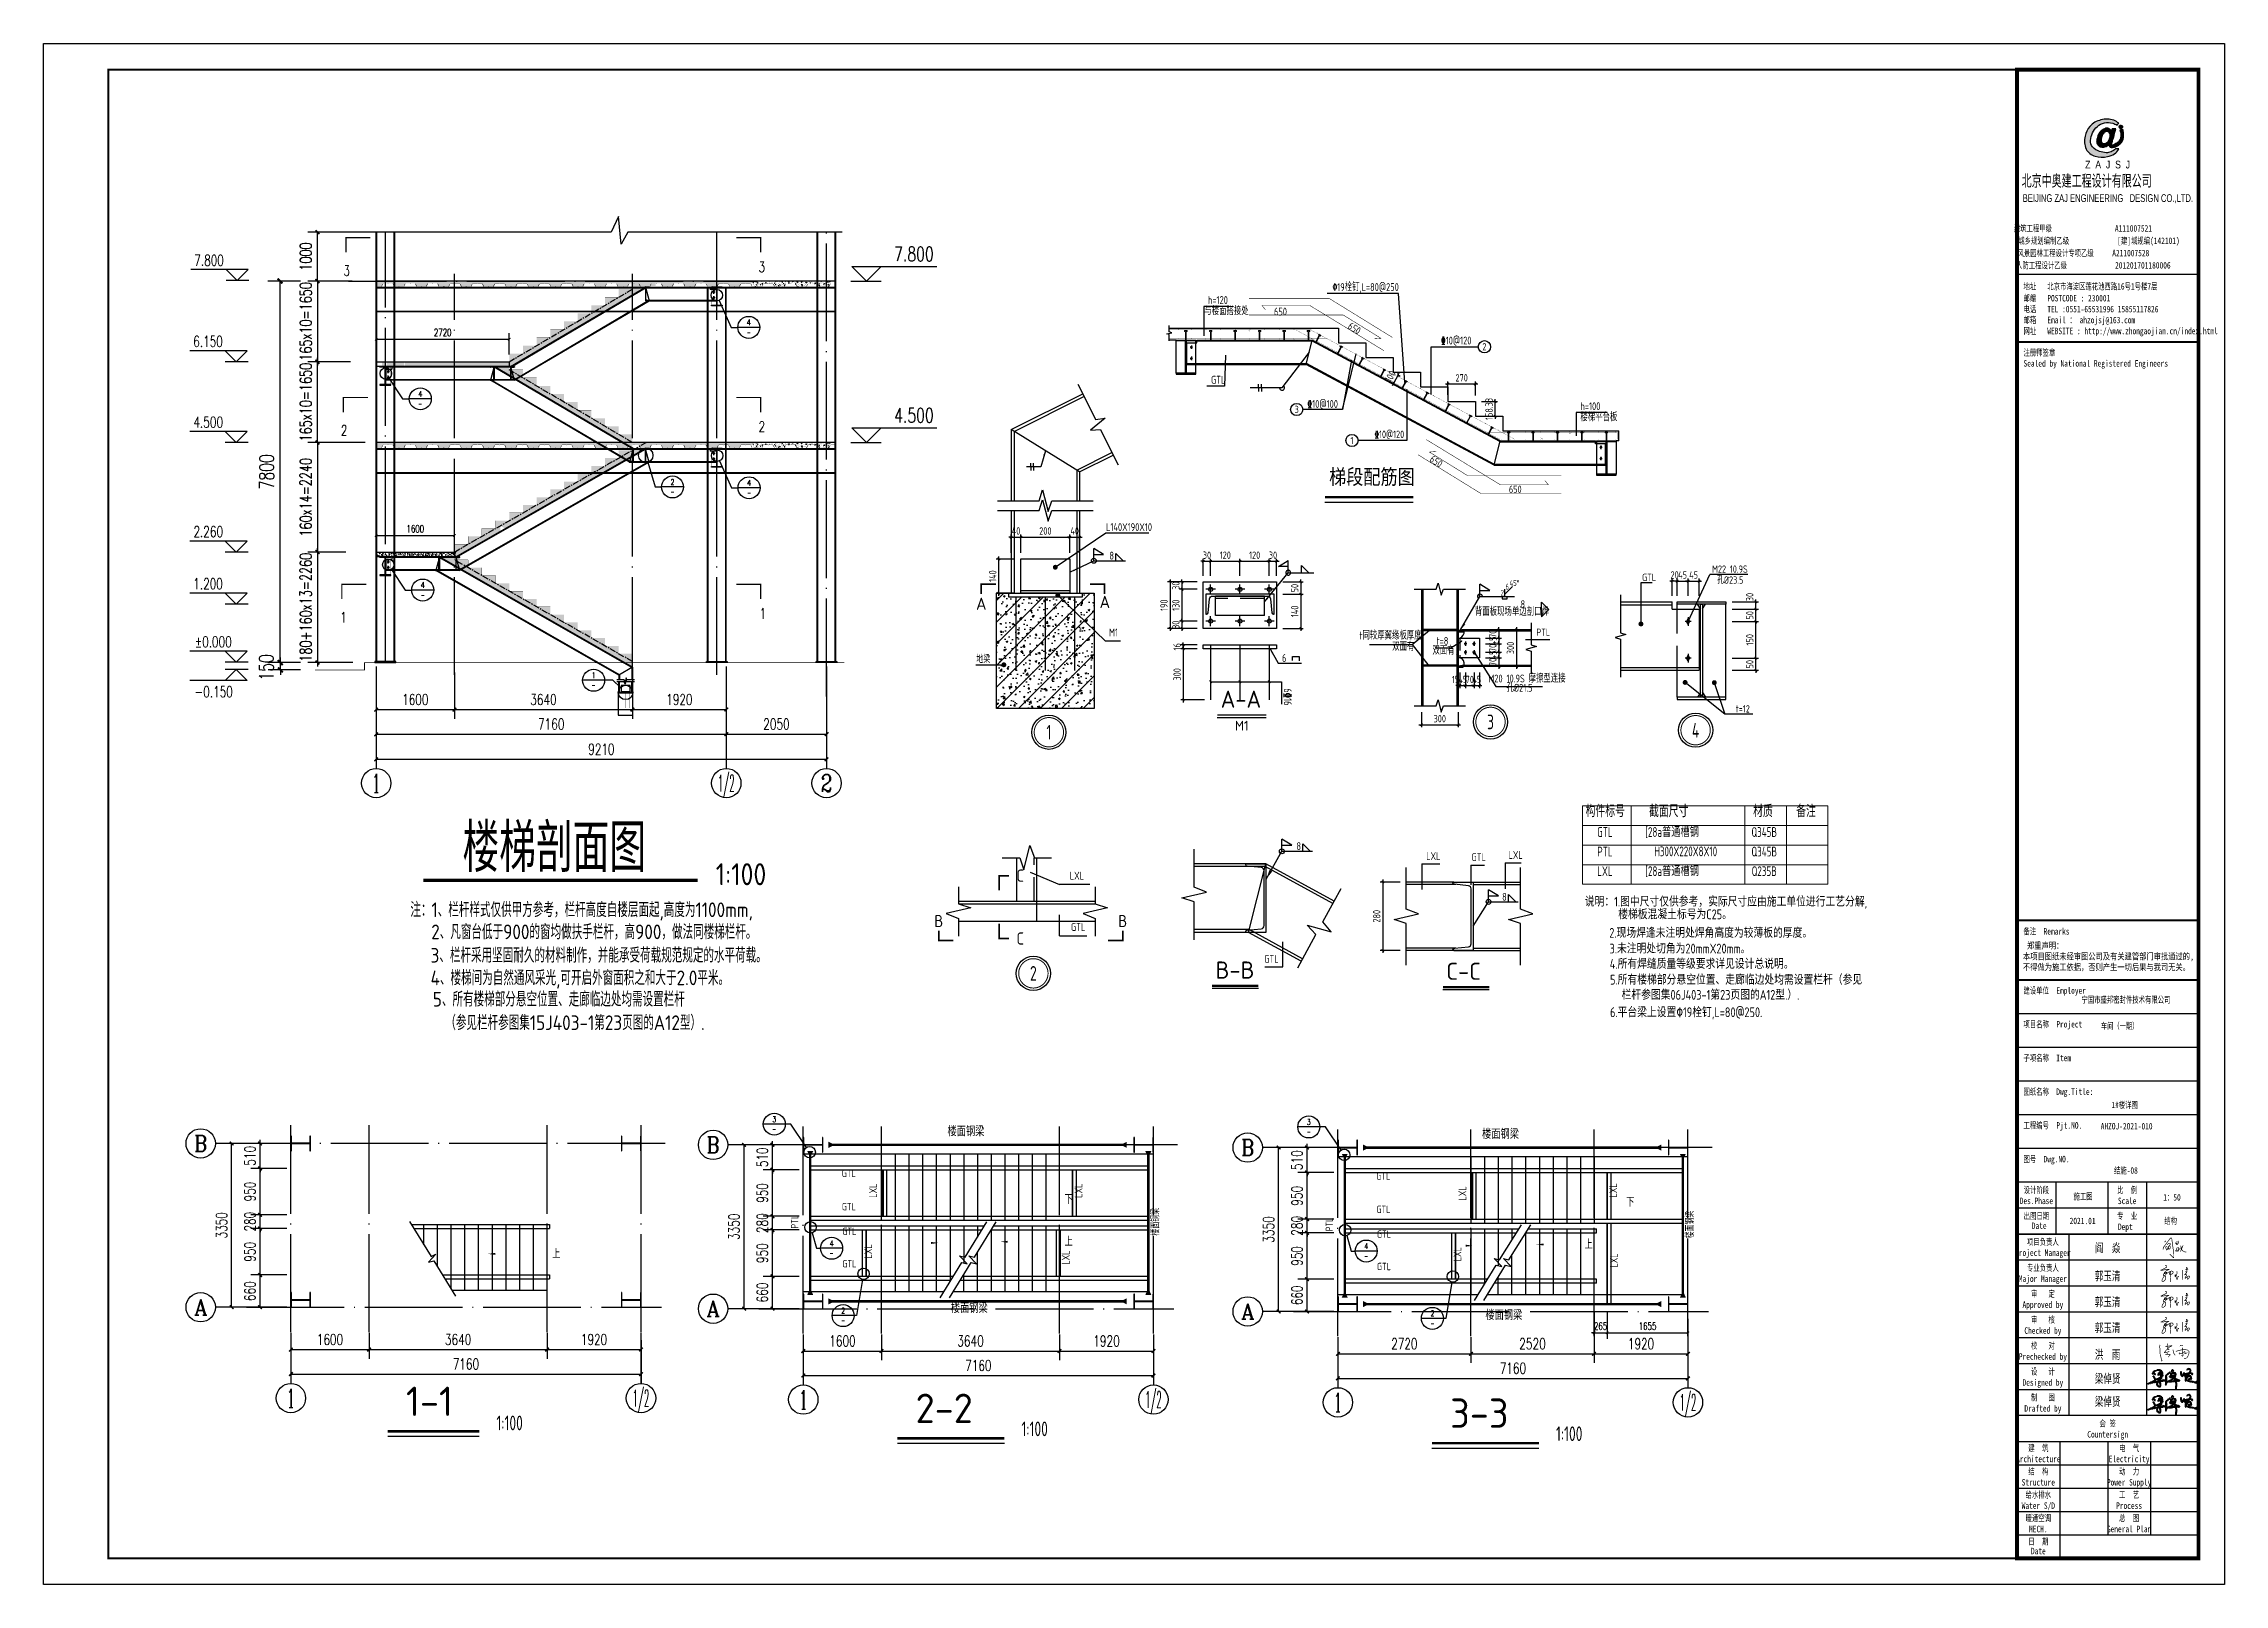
# Model space of a CAD drawing. Extents: x -89996 to 1006241, y -2176 to 440573.
# Drawn here: x 742806 to 787405, y 141094 to 172594 of the extents above; entities that cross this region are included whole.
import ezdxf
from ezdxf.enums import TextEntityAlignment as Align

# ---------------------------------------------------------------- set-up
doc = ezdxf.new("R2010")
doc.units = 0
doc.header["$LTSCALE"] = 1000
doc.header["$MEASUREMENT"] = 0
for name, pattern in [('0$0$CENTERX2', [4, 2.5, -0.5, 0.5, -0.5]), ('DASH', [0.35, 0.25, -0.1]), ('DASHED', [0.75, 0.5, -0.25]), ('DOTE', [2.42, 2, -0.2, 0.02, -0.2])]:
    doc.linetypes.add(name, pattern=pattern)
for name, color, linetype in [('A-土建墙柱（含管井、立管）', 6, 'Continuous'), ('AXIS', 3, 'Continuous'), ('AXIS_TEXT', 7, 'Continuous'), ('BEAM_DE', 7, 'Continuous'), ('BOLT', 251, 'Continuous'), ('BORDER', 7, 'Continuous'), ('COLU', 7, 'Continuous'), ('DIM', 146, 'Continuous'), ('DIM_SYMB', 3, 'Continuous'), ('DOTE', 1, 'DOTE'), ('Gjlx', 3, 'Continuous'), ('GL', 150, 'Continuous'), ('GZ', 50, 'Continuous'), ('LT', 27, 'Continuous'), ('NUM', 7, 'Continuous'), ('Prof', 2, 'Continuous'), ('PUB_DIM', 3, 'Continuous'), ('PUB_HATCH', 8, 'Continuous'), ('PUB_TEXT', 7, 'Continuous'), ('PUB_TITLE', 4, 'Continuous'), ('PZ', 202, 'Continuous'), ('REIN', 1, 'Continuous'), ('S', 2, 'Continuous'), ('STGJ_BOLT_THIN', 9, 'Continuous'), ('STPM_RBEAM_NUM', 7, 'Continuous'), ('STPM_RBEAM_SIG', 2, 'Continuous'), ('TEXT', 7, 'Continuous'), ('THIN', 7, 'Continuous'), ('WELD', 7, 'Continuous'), ('WL', 10, 'Continuous'), ('YCX', 90, 'Continuous'), ('图框文字', 120, 'Continuous'), ('图签', 3, 'Continuous'), ('型钢', 6, 'Continuous'), ('填充', 251, 'Continuous'), ('引出线', 3, 'Continuous'), ('柱梁', 2, 'Continuous'), ('踏步', 204, 'Continuous')]:
    doc.layers.add(name, color=color, linetype=linetype)
doc.layers.add('S-OTHR-THIN', color=7, linetype='Continuous', lineweight=18)
doc.layers.add('螺栓', color=15, linetype='Continuous', lineweight=18)
doc.styles.add('-GBCBIGGBENOR', font='GBENOR.shx', dxfattribs={"bigfont": 'GBCBIG.shx'})
doc.styles.add('-黑体', font='tssdeng.shx', dxfattribs={"bigfont": 'tssdchn.shx'})
doc.styles.add('_gyy_title_Arial', font='arial.ttf', dxfattribs={"width": 0.7})
doc.styles.add('_gyy_title_ST', font='', dxfattribs={"width": 0.8})
doc.styles.add('_TCH_AXIS', font='COMPLEX', dxfattribs={"bigfont": 'GBCBIG'})
doc.styles.add('_TCH_DIM', font='SIMPLEX', dxfattribs={"bigfont": 'GBCBIG'})
doc.styles.add('_TCH_DIM_T3', font='SIMPLEX', dxfattribs={"width": 0.705882, "bigfont": 'GBCBIG'})
doc.styles.add('_TCH_LABEL', font='COMPLEX', dxfattribs={"bigfont": 'GBCBIG'})
doc.styles.add('C', font='tssdeng.shx', dxfattribs={"height": 3, "bigfont": 'tssdchn.shx'})
doc.styles.add('COMPLEX', font='COMPLEX')
doc.styles.add('DIM_FONT', font='SIMPLEX', dxfattribs={"width": 0.7, "bigfont": 'GBCBIG'})
doc.styles.add('HZ', font='txt.shx', dxfattribs={"width": 0.8, "bigfont": '000hztxt.shx'})
doc.styles.get("Standard").update_dxf_attribs({"font": 'gbenor.shx', "bigfont": 'gbcbig.shx'})
doc.styles.add('TSSD_Dimension', font='Tssdeng.shx', dxfattribs={"width": 0.8, "bigfont": 'hztxt.shx'})
doc.styles.add('TSSD_Label', font='tssdeng.shx', dxfattribs={"width": 0.7, "bigfont": 'hztxt.shx'})
doc.styles.add('TSSD_Norm', font='tssdeng.shx', dxfattribs={"bigfont": 'hztxt.shx'})
doc.styles.add('TSSD_Num', font='Tssdeng.shx', dxfattribs={"width": 0.7, "bigfont": 'hztxt.shx'})
doc.styles.add('TSSD_Rein', font='Tssdeng.shx', dxfattribs={"width": 0.7, "bigfont": 'hztxt.shx'})
doc.styles.get('_gyy_title_ST').set_extended_font_data('SimSun')
doc.dimstyles.new('_TCH_ARCH&&100', dxfattribs={"dimtxt": 297.5, "dimasz": 100, "dimexe": 250, "dimexo": 300, "dimgap": 126.25, "dimtad": 1, "dimdec": 0, "dimzin": 0, "dimdsep": 46, "dimtxsty": '_TCH_DIM_T3', "dimblk": 'ARCHTICK', "dimcen": 0.09, "dimclrt": 7, "dimazin": 2, "dimtfac": 1, "dimtdec": 0, "dimtix": 1, "dimtmove": 2, "dimatfit": 3, "dimfxl": 0, "dimtolj": 1, "dimtzin": 0, "dimarcsym": 0})
doc.dimstyles.new('_TCH_ARCH&&50', dxfattribs={"dimtxt": 148.75, "dimasz": 50, "dimexe": 125, "dimexo": 150, "dimgap": 63.125, "dimtad": 1, "dimdec": 0, "dimzin": 0, "dimdsep": 46, "dimtxsty": '_TCH_DIM_T3', "dimblk": 'ARCHTICK', "dimcen": 0.09, "dimclrd": 3, "dimclre": 3, "dimclrt": 7, "dimazin": 2, "dimtfac": 1, "dimtdec": 0, "dimtix": 1, "dimtmove": 2, "dimatfit": 3, "dimfxl": 0, "dimtolj": 1, "dimtzin": 0, "dimarcsym": 0})
doc.dimstyles.new('_TCH_ARCH&&75', dxfattribs={"dimtxt": 223.125, "dimasz": 75, "dimexe": 187.5, "dimexo": 225, "dimgap": 94.6875, "dimtad": 1, "dimdec": 0, "dimzin": 0, "dimdsep": 46, "dimtxsty": '_TCH_DIM_T3', "dimblk": 'ARCHTICK', "dimcen": 0.09, "dimclrt": 7, "dimazin": 2, "dimtfac": 1, "dimtdec": 0, "dimtix": 1, "dimtmove": 2, "dimatfit": 3, "dimfxl": 0, "dimtolj": 1, "dimtzin": 0, "dimarcsym": 0})
doc.dimstyles.new('DIMN80', dxfattribs={"dimscale": 0.8, "dimtxt": 300, "dimasz": 100, "dimexe": 250, "dimexo": 300, "dimgap": 150, "dimtad": 1, "dimdec": 0, "dimzin": 0, "dimdsep": 46, "dimtxsty": 'DIM_FONT', "dimblk": 'ARCHTICK', "dimcen": 0.09, "dimazin": 2, "dimtfac": 1, "dimtdec": 0, "dimtix": 1, "dimtmove": 2, "dimatfit": 3, "dimldrblk": 'ARCHTICK', "dimfxl": 0, "dimtolj": 1, "dimtzin": 0, "dimarcsym": 0})
doc.dimstyles.new('TSSD_10_50', dxfattribs={"dimtxt": 150, "dimasz": 50, "dimexe": 50, "dimexo": 125, "dimgap": 50, "dimtad": 1, "dimdec": 0, "dimlfac": 0.2, "dimzin": 0, "dimdsep": 46, "dimtxsty": 'TSSD_Dimension', "dimblk": 'ARCHTICK', "dimcen": 0, "dimdle": 50, "dimclrt": 7, "dimadec": 0, "dimazin": 0, "dimtfac": 1, "dimtdec": 0, "dimtix": 1, "dimtmove": 2, "dimatfit": 3, "dimfxl": 0, "dimtolj": 1, "dimtzin": 0, "dimarcsym": 0})
doc.dimstyles.new('TSSD_20_50', dxfattribs={"dimtxt": 150, "dimasz": 50, "dimexe": 50, "dimexo": 125, "dimgap": 50, "dimtad": 1, "dimdec": 0, "dimlfac": 0.4, "dimzin": 0, "dimdsep": 46, "dimtxsty": 'TSSD_Dimension', "dimblk": 'ARCHTICK', "dimblk1": 'ARCHTICK', "dimblk2": 'ARCHTICK', "dimcen": 0, "dimdle": 50, "dimclrt": 7, "dimadec": 0, "dimazin": 0, "dimtfac": 1, "dimtdec": 0, "dimtix": 1, "dimtmove": 2, "dimatfit": 3, "dimfxl": 0, "dimtolj": 1, "dimtzin": 0, "dimarcsym": 0})
doc.dimstyles.new('TSSD_25_50', dxfattribs={"dimtxt": 150, "dimasz": 50, "dimexe": 50, "dimexo": 125, "dimgap": 50, "dimtad": 1, "dimdec": 0, "dimlfac": 0.5, "dimzin": 0, "dimdsep": 46, "dimtxsty": 'TSSD_Dimension', "dimblk": 'ARCHTICK', "dimcen": 0, "dimdle": 50, "dimclrt": 7, "dimadec": 0, "dimazin": 0, "dimtfac": 1, "dimtdec": 0, "dimtix": 1, "dimtmove": 2, "dimatfit": 3, "dimfxl": 0, "dimtolj": 1, "dimtzin": 0, "dimarcsym": 0})
doc.dimstyles.new('TSSD_LEADER_STYLE_100.0', dxfattribs={"dimtxt": 300, "dimasz": 100, "dimexe": 100, "dimexo": 250, "dimgap": 0.09, "dimtad": 0, "dimtih": 1, "dimtoh": 1, "dimdec": 4, "dimzin": 0, "dimdsep": 46, "dimtxsty": 'Standard', "dimcen": 0.09, "dimdle": 100, "dimclrt": 7, "dimadec": 0, "dimazin": 0, "dimtfac": 1, "dimtdec": 4, "dimtofl": 0, "dimtmove": 0, "dimatfit": 3, "dimfxl": 0, "dimtolj": 1, "dimtzin": 0, "dimarcsym": 0})
doc.dimstyles.new('TSSD_LEADER_STYLE_200.0', dxfattribs={"dimtxt": 0.18, "dimasz": 200, "dimexe": 0.18, "dimexo": 0.0625, "dimgap": 0.09, "dimtad": 0, "dimtih": 1, "dimtoh": 1, "dimdec": 4, "dimzin": 0, "dimdsep": 46, "dimtxsty": 'Standard', "dimcen": 0.09, "dimadec": 0, "dimazin": 0, "dimtfac": 1, "dimtdec": 4, "dimtofl": 0, "dimtmove": 0, "dimatfit": 3, "dimfxl": 0, "dimtolj": 1, "dimtzin": 0, "dimarcsym": 0})
doc.dimstyles.new('TSSD_LEADER_STYLE_300.0', dxfattribs={"dimtxt": 0.18, "dimasz": 300, "dimexe": 0.18, "dimexo": 0.0625, "dimgap": 0.09, "dimtad": 0, "dimtih": 1, "dimtoh": 1, "dimdec": 4, "dimzin": 0, "dimdsep": 46, "dimtxsty": 'Standard', "dimcen": 0.09, "dimadec": 0, "dimazin": 0, "dimtfac": 1, "dimtdec": 4, "dimtofl": 0, "dimtmove": 0, "dimatfit": 3, "dimfxl": 0, "dimtolj": 1, "dimtzin": 0, "dimarcsym": 0})

msp = doc.modelspace()

# ---------------------------------------------------------------- texts
at = {"layer": 'PUB_TEXT'}
for s, height, style, width, p in [('7.800', 223.125, '_TCH_DIM', 0.705882, (745886.1, 168051.49)), ('7.800', 297.5, '_TCH_DIM', 0.705882, (760200.5, 168145.03)), ('3', 212.5, '_TCH_LABEL', 0.705882, (748940.21, 167846.19)), ('3', 212.5, '_TCH_LABEL', 0.705882, (757430.14, 167923.35)), ('6.150', 223.125, '_TCH_DIM', 0.705882, (745865.19, 166393.78)), ('4.500', 297.5, '_TCH_DIM', 0.705882, (760200.5, 164845.03)), ('4.500', 223.125, '_TCH_DIM', 0.705882, (745869.69, 164743.78)), ('2', 212.5, '_TCH_LABEL', 0.705882, (748887.4, 164579.88)), ('2', 212.5, '_TCH_LABEL', 0.705882, (757430.14, 164657.03)), ('2.260', 223.125, '_TCH_DIM', 0.705882, (745869.69, 162503.78)), ('1.200', 223.125, '_TCH_DIM', 0.705882, (745865.19, 161438.99)), ('1', 212.5, '_TCH_LABEL', 0.705882, (757448, 160837.18)), ('1', 212.5, '_TCH_LABEL', 0.705882, (748872.35, 160760.03)), ('%%P0.000', 223.125, '_TCH_DIM', 0.705882, (745898.94, 160251.49)), ('-0.150', 223.125, '_TCH_DIM', 0.705882, (745894.44, 159231.07)), ('楼梯剖面图', 987.84, 'C', 0.8, (751373.1, 155655.23, 3.98))]:
    msp.add_text(s, height=height, dxfattribs=dict(at, style=style, width=width)).set_placement(p)
at = {"layer": 'PUB_TEXT', "style": '_TCH_LABEL'}
for s, height, p, p2 in [('4', 115.97, (757183.83, 166834.44), (757272.19, 166834.44)), ('4', 115.97, (750465.83, 165373.22), (750554.19, 165373.22)), ('2', 117.45, (755628.23, 163571.13), (755706.54, 163571.13)), ('4', 115.97, (757189.83, 163554.51), (757278.19, 163554.51)), ('4', 115.97, (750515.83, 161464.22), (750604.19, 161464.22)), ('1', 120.46, (754027.75, 159618.09), (754079.38, 159618.09)), ('3', 117.45, (757709.18, 150544.04), (757787.48, 150544.04)), ('3', 117.45, (768641.29, 150487.44), (768719.6, 150487.44)), ('4', 115.97, (758878.1, 148006.95), (758966.45, 148006.95)), ('4', 115.97, (769810.21, 147950.35), (769898.57, 147950.35)), ('2', 117.45, (759117.69, 146630.64), (759195.99, 146630.64)), ('2', 117.45, (771169.8, 146574.04), (771248.11, 146574.04))]:
    msp.add_text(s, height=height, dxfattribs=at).set_placement(p, p2, align=Align.FIT)
at = {"layer": 'PUB_TEXT', "style": '_TCH_LABEL', "width": 0.777778}
for p, p2 in [((757188.86, 166633.48), (757267.16, 166633.48)), ((750470.86, 165172.26), (750549.16, 165172.26)), ((755628.23, 163370.39), (755706.54, 163370.39)), ((757194.86, 163353.55), (757273.16, 163353.55)), ((750520.86, 161263.26), (750599.16, 161263.26)), ((754014.41, 159417.77), (754092.71, 159417.77)), ((757709.18, 150343.3), (757787.48, 150343.3)), ((768641.29, 150286.7), (768719.6, 150286.7)), ((758883.12, 147805.99), (758961.43, 147805.99)), ((769815.24, 147749.39), (769893.54, 147749.39)), ((759117.69, 146429.9), (759195.99, 146429.9)), ((771169.8, 146373.3), (771248.11, 146373.3))]:
    msp.add_text('-', height=117.45, dxfattribs=at).set_placement(p, p2, align=Align.FIT)
at = {"layer": 'PUB_TEXT', "style": '-黑体'}
msp.add_text('A', height=250, dxfattribs=at).set_placement((761982.42, 161143.12), align=Align.MIDDLE_CENTER)
at = {"layer": 'PUB_TEXT', "style": '-黑体', "text_generation_flag": 2}
msp.add_text('A', height=250, dxfattribs=at).set_placement((764509.57, 161180.44), align=Align.MIDDLE_CENTER)
at = {"layer": 'PUB_TEXT'}
msp.add_text('1:100', height=450, dxfattribs=at).set_placement((756551.43, 155387.09, 3.98))
for s, p in [('C', (762779.16, 155583.68)), ('B', (761113.1, 154655.13)), ('B', (764875.5, 154655.13)), ('C', (762779.16, 154298.3))]:
    msp.add_text(s, height=250, dxfattribs=at).set_placement(p, align=Align.MIDDLE_CENTER)
for s, height, style, p in [('注：1、栏杆样式仅供甲方参考，栏杆高度自楼层面起,高度为1100mm,', 300, '-GBCBIGGBENOR', (750306.42, 154736.14, 1.22)), ('2、凡窗台低于900的窗均做扶手栏杆，高900，做法同楼梯栏杆。', 300, '-GBCBIGGBENOR', (750733.51, 154283.81, 1.22)), ('3、栏杆采用坚固耐久的材料制作，并能承受荷载规范规定的水平荷载。', 300, '-GBCBIGGBENOR', (750719.93, 153804.49, 1.22)), ('4、楼梯间为自然通风采光,可开启外窗面积之和大于2.0平米。', 300, '-GBCBIGGBENOR', (750719.72, 153343.5, 1.22)), ('5、所有楼梯部分悬空位置、走廊临边处均需设置栏杆', 300, '-GBCBIGGBENOR', (750765.89, 152906.74, 1.22)), ('（参见栏杆参图集15J403-1第23页图的A12型）.', 300, '-GBCBIGGBENOR', (751022.28, 152426.57, 1.22)), ('下', 168.79, '_TCH_DIM', (763686.11, 148875.77)), ('下', 168.79, '_TCH_DIM', (775171.35, 148819.17)), ('上', 168.79, '_TCH_DIM', (763686.11, 148011.14)), ('上', 168.79, '_TCH_DIM', (774318.74, 147954.54)), ('上', 168.79, '_TCH_DIM', (753206.4, 147762.82))]:
    msp.add_text(s, height=height, dxfattribs=dict(at, style=style)).set_placement(p)
at = {"layer": 'PUB_TEXT', "style": 'TSSD_Rein', "width": 0.7}
for p in [(759897.07, 149142.44), (764099.72, 149141.9), (771949.19, 149085.84), (775031.84, 149148.06), (759795.74, 147900.12), (763836.67, 147774.06), (771847.86, 147843.52), (775045.71, 147714.4)]:
    msp.add_text('LXL', height=160, rotation=90, dxfattribs=at).set_placement(p, align=Align.BOTTOM_CENTER)
at = {"layer": 'PUB_TITLE', "color": 6, "style": '_gyy_title_ST', "width": 0.7}
msp.add_text('1#楼详图', height=132.576, dxfattribs=at).set_placement((785364.26, 150901), align=Align.MIDDLE)
for s, p in [('结施-08', (785391.11, 149489.55)), ('1：50', (786333.79, 148940.33))]:
    msp.add_text(s, height=132.576, dxfattribs=at).set_placement(p, align=Align.CENTER)
at = {"layer": 'S-OTHR-THIN', "style": 'TSSD_Norm', "width": 0.8}
for s, p in [('说明：1.图中尺寸仅供参考，实际尺寸应由施工单位进行工艺分解,', (774325.88, 154952.09)), ('楼梯板混凝土标号为C25。', (775009.11, 154692)), ('2.现场焊逢未注明处焊角高度为较薄板的厚度。', (774825.7, 154313.69)), ('3.未注明处切角为20mmX20mm。', (774831.04, 153992.51)), ('4.所有焊缝质量等级要求详见设计总说明。', (774835.17, 153678.92)), ('5.所有楼梯部分悬空位置、走廊临边处均需设置栏杆（参见', (774841.19, 153355.75)), ('栏杆参图集06J403-1第23页图的A12型.）.', (775077.47, 153046.9)), ('6.平台梁上设置%%13019栓钉,L=80@250.', (774841.19, 152690.21))]:
    msp.add_text(s, height=200, dxfattribs=at).set_placement(p)
at = {"layer": 'STPM_RBEAM_NUM', "style": 'TSSD_Label', "width": 0.7}
for s, p in [('%%13019栓钉,L=80@250', (769165.56, 167536.55)), ('h=120', (766617.46, 167271.7)), ('与楼面搭接处', (766543.41, 167045.44)), ('650', (767967.96, 167035.38)), ('%%13210@120', (771383.67, 166442.89)), ('GTL', (766681.82, 165641.36)), ('%%13210@100', (768652.91, 165146.68)), ('楼梯平台板', (774234.53, 164876.67)), ('h=100', (774234.53, 165100)), ('L140X190X10', (764532.48, 162630.07)), ('8', (764602.47, 162045.75)), ('8', (773010.73, 161051.92)), ('6', (768132.41, 159952.74)), ('8', (768426.77, 156106.61)), ('8', (772633.92, 155071.39))]:
    msp.add_text(s, height=160, dxfattribs=at).set_placement(p)
for s, height, p in [('背面板现场单边剖口焊', 160, (772833.4, 160850.41)), ('t同较厚翼缘板厚度', 160, (770350.7, 160364.62)), ('PTL', 150, (773474.75, 160440.42)), ('双面有', 160, (770613.3, 160134.88)), ('双面有', 160, (771436.33, 160054.8)), ('t=8', 160, (771413.89, 160254.21)), ('M20 10.9S 摩擦型连接', 160, (773142.64, 159485.45)), ('孔%%c21.5', 160, (772990.26, 159296.7)), ('LXL', 160, (763937.84, 155454.67)), ('LXL', 160, (771226.84, 155855.52)), ('GTL', 160, (772155.68, 155834.13)), ('LXL', 160, (772911.03, 155878.15)), ('GTL', 160, (763963.67, 154405.14)), ('GTL', 160, (767916.41, 153754.56)), ('楼面钢梁', 200, (761669.23, 150196.91)), ('楼面钢梁', 200, (772601.35, 150140.31)), ('楼面钢梁', 200, (761736.69, 146581.95)), ('楼面钢梁', 200, (772668.8, 146438.95))]:
    msp.add_text(s, height=height, dxfattribs=at).set_placement(p, align=Align.BOTTOM_CENTER)
for s, rotation, p in [('GTL', 360, (759272.68, 149377.53)), ('GTL', 360, (770204.8, 149320.92)), ('PTL', 90, (758286.05, 148507.76)), ('GTL', 360, (759274.54, 148697.08)), ('楼面钢梁', 90, (765666.59, 148507.76)), ('PTL', 90, (769218.16, 148451.16)), ('GTL', 360, (770206.66, 148640.48)), ('楼面钢梁', 90, (776598.71, 148451.16)), ('GTL', 360, (759285.7, 148190.51)), ('GTL', 360, (770217.82, 148133.91)), ('GTL', 360, (759285.7, 147529.11)), ('GTL', 360, (770217.82, 147472.51))]:
    msp.add_text(s, height=150, rotation=rotation, dxfattribs=at).set_placement(p, align=Align.BOTTOM_CENTER)
at = {"layer": 'TEXT'}
for s, height, rotation, style, width, p in [('650', 150, 328.288918, 'TSSD_Label', 0.7, (769462.16, 166776.56)), ('650', 150, 328.288918, 'TSSD_Label', 0.7, (771135.92, 164057.39)), ('6%%13216', 160, 270, 'TSSD_Norm', 0.8, (768170.17, 159413.68))]:
    msp.add_text(s, height=height, rotation=rotation, dxfattribs=dict(at, style=style, width=width)).set_placement(p)
at = {"layer": 'TEXT', "width": 0.7}
for s, height, style, p in [('%%13210@120', 150, 'TSSD_Rein', (770026.09, 164530.81)), ('650', 150, 'TSSD_Label', (772773.01, 163408.31)), ('M22 10.9S', 150, 'TSSD_Rein', (776928.92, 161775.16)), ('GTL', 150, 'TSSD_Rein', (775497.04, 161605.66)), ('孔%%C23.5', 150, 'TSSD_Rein', (777027.28, 161551.99)), ('M1', 160, 'TSSD_Rein', (764594.9, 160475.86)), ('地梁', 150, 'TSSD_Rein', (761883.49, 159931.49)), ('t=12', 150, 'TSSD_Rein', (777411.63, 158918.69))]:
    msp.add_text(s, height=height, dxfattribs=dict(at, style=style)).set_placement(p)
at = {"layer": 'TEXT', "style": 'TSSD_Norm'}
for s, height, p in [('梯段配筋图', 350, (769095.65, 163444.94)), ('A-A', 350, (766878.64, 158912.23)), ('B-B', 350, (766773.26, 153373.12)), ('C-C', 350, (771491.75, 153347.91)), ('1-1', 600, (750216.7, 144356.19)), ('2-2', 600, (760638.32, 144213.06)), ('3-3', 600, (771570.44, 144114.09))]:
    msp.add_text(s, height=height, dxfattribs=at).set_placement(p, align=Align.BOTTOM_LEFT)
msp.add_text('M1', height=200, dxfattribs=at).set_placement((767309.41, 158749.15), align=Align.TOP_CENTER)
at = {"layer": 'TEXT', "style": 'TSSD_Label', "width": 0.7}
for s, p in [('构件标号', (774743.31, 156703.8)), ('截面尺寸', (776040.67, 156703.8)), ('材质', (777968.57, 156703.8)), ('备注', (778849.08, 156703.8))]:
    msp.add_text(s, height=250, dxfattribs=at).set_placement(p, align=Align.BOTTOM_CENTER)
at = {"layer": 'THIN', "style": 'TSSD_Label', "width": 0.7}
for p in [(752066.57, 144153.74), (762803.97, 144032.95), (773736.09, 143933.98)]:
    msp.add_text('1:100', height=300, dxfattribs=at).set_placement(p, align=Align.BOTTOM_LEFT)
at = {"layer": 'YCX', "style": 'TSSD_Norm', "width": 0.7}
for s, p in [('GTL', (774736.43, 156315.29)), ('[28a普通槽钢', (776111.97, 156315.29)), ('Q345B', (777994.16, 156315.29)), ('PTL', (774736.43, 155915.29)), ('H300X220X8X10', (776388.67, 155919.59)), ('Q345B', (777994.16, 155915.29)), ('LXL', (774736.43, 155515.29)), ('[28a普通槽钢', (776111.97, 155515.29)), ('Q235B', (777994.16, 155515.29))]:
    msp.add_text(s, height=200, dxfattribs=at).set_placement(p, align=Align.BOTTOM_CENTER)

# ---------------------------------------------------------------- blocks, each defined once
blk = doc.blocks.new('A$C0E672D9D')
at = {"layer": 'S', "const_width": 37.5}
blk.add_lwpolyline([(13831, 244), (13831, 64, -0.4142136), (13786, 19), (12914, 19, -0.284079), (12873, 44), (12516, 759, 0.284079), (12475, 784), (11646, 784, 0.1499643), (11621, 776), (11551, 728), (11481, 776, 0.1499643), (11455, 784), (10626, 784, 0.284079), (10586, 759), (10228, 44, -0.284079), (10188, 19), (9416, 19, -0.3231651), (9373, 50), (9354, 107, 0.3231651), (9269, 169), (9258, 169, 0.3231651), (9173, 107), (9154, 50, -0.3231651), (9111, 19), (8339, 19, -0.284079), (8298, 44), (7941, 759, 0.284079), (7900, 784), (7071, 784, 0.1499643), (7046, 776), (6976, 728), (6906, 776, 0.1499643), (6880, 784), (6051, 784, 0.284079), (6011, 759), (5653, 44, -0.284079), (5613, 19), (4841, 19, -0.3231651), (4798, 50), (4779, 107, 0.3231651), (4694, 169), (4683, 169, 0.3231651), (4598, 107), (4579, 50, -0.3231651), (4536, 19), (3764, 19, -0.284079), (3723, 44), (3366, 759, 0.284079), (3325, 784), (2496, 784, 0.1499643), (2471, 776), (2401, 728), (2331, 776, 0.1499643), (2305, 784), (1476, 784, 0.284079), (1436, 759), (1078, 44, -0.284079), (1038, 19), (265, 19, -0.284079), (224, 44), (146, 200, 0.620038), (66, 200), (17, 101)], format="xyb", dxfattribs=at)
at = {"layer": 'S', "const_width": 67.5}
for points in [[(1323, 652), (1094, 195)], [(3479, 652), (3707, 195)], [(5898, 652), (5669, 195)], [(8054, 652), (8282, 195)], [(10473, 652), (10244, 195)], [(12629, 652), (12857, 195)]]:
    blk.add_lwpolyline(points, dxfattribs=at)
blk = doc.blocks.new('_ArchTick')
at = {"color": 0, "linetype": 'ByBlock', "const_width": 0.4}
blk.add_lwpolyline([(-0.5, -0.5), (0.5, 0.5)], dxfattribs=at)
blk = doc.blocks.new('*D2542')
at = {"layer": 'AXIS', "color": 0, "linetype": 'ByBlock', "lineweight": -2, "transparency": 16777216}
for p, q in [((748058, 159940), (747400, 159940)), ((748058, 159790), (747400, 159790)), ((747650, 159940), (747650, 160040)), ((747650, 159790), (747650, 159940)), ((747650, 159790), (747650, 159690))]:
    blk.add_line(p, q, dxfattribs=at)
at = {"layer": 'Defpoints', "color": 0, "linetype": 'ByBlock', "transparency": 16777216}
for p in [(747650, 159940), (748358, 159940), (748358, 159790)]:
    blk.add_point(p, dxfattribs=at)
at = {"layer": 'AXIS', "color": 0, "linetype": 'ByBlock', "lineweight": -2, "transparency": 16777216, "xscale": 100, "yscale": 100, "zscale": 100}
for p, rotation in [((747650, 159940), 270), ((747650, 159790), 90)]:
    blk.add_blockref('_ArchTick', p, dxfattribs=dict(at, rotation=rotation))
at = {"layer": 'AXIS', "color": 7, "linetype": 'ByBlock', "transparency": 16777216, "insert": (747361, 159841), "char_height": 297.5, "attachment_point": 5, "rotation": 90, "style": '_TCH_DIM_T3'}
blk.add_mtext('\\A1;150', dxfattribs=at)
blk = doc.blocks.new('*D2543')
at = {"layer": 'AXIS', "color": 0, "linetype": 'ByBlock', "lineweight": -2, "transparency": 16777216}
for p, q in [((748058, 167740), (747392, 167740)), ((747642, 159940), (747642, 167740)), ((748058, 159940), (747392, 159940))]:
    blk.add_line(p, q, dxfattribs=at)
at = {"layer": 'Defpoints', "color": 0, "linetype": 'ByBlock', "transparency": 16777216}
for p in [(747642, 167740), (748358, 167740), (748358, 159940)]:
    blk.add_point(p, dxfattribs=at)
at = {"layer": 'AXIS', "color": 0, "linetype": 'ByBlock', "lineweight": -2, "transparency": 16777216, "xscale": 100, "yscale": 100, "zscale": 100}
for p, rotation in [((747642, 167740), 90), ((747642, 159940), 270)]:
    blk.add_blockref('_ArchTick', p, dxfattribs=dict(at, rotation=rotation))
at = {"layer": 'AXIS', "color": 7, "linetype": 'ByBlock', "transparency": 16777216, "insert": (747367, 163840), "char_height": 297.5, "attachment_point": 5, "rotation": 90, "style": '_TCH_DIM_T3'}
blk.add_mtext('\\A1;7800', dxfattribs=at)
blk = doc.blocks.new('*D2544')
at = {"layer": 'AXIS', "color": 0, "linetype": 'ByBlock', "lineweight": -2, "transparency": 16777216}
for p, q in [((748990, 162200), (748207, 162200)), ((748407, 162200), (748407, 162280)), ((748407, 162200), (748407, 159940)), ((749128, 159940), (748207, 159940)), ((748407, 159940), (748407, 159860))]:
    blk.add_line(p, q, dxfattribs=at)
at = {"layer": 'Defpoints', "color": 0, "linetype": 'ByBlock', "transparency": 16777216}
for p in [(749230, 162200), (748407, 159940), (749368, 159940)]:
    blk.add_point(p, dxfattribs=at)
at = {"layer": 'AXIS', "color": 0, "linetype": 'ByBlock', "lineweight": -2, "transparency": 16777216, "xscale": 80, "yscale": 80, "zscale": 80}
for p, rotation in [((748407, 162200), 270), ((748407, 159940), 90)]:
    blk.add_blockref('_ArchTick', p, dxfattribs=dict(at, rotation=rotation))
at = {"layer": 'AXIS', "color": 0, "linetype": 'ByBlock', "transparency": 16777216, "insert": (748167, 161070), "char_height": 240, "attachment_point": 5, "rotation": 90, "style": 'DIM_FONT'}
blk.add_mtext('\\A1;180+160x13=2260', dxfattribs=at)
blk = doc.blocks.new('*D2545')
at = {"layer": 'AXIS', "color": 0, "linetype": 'ByBlock', "lineweight": -2, "transparency": 16777216}
for p, q in [((749380, 164440), (748207, 164440)), ((748407, 164440), (748407, 162200)), ((748990, 162200), (748207, 162200))]:
    blk.add_line(p, q, dxfattribs=at)
at = {"layer": 'Defpoints', "color": 0, "linetype": 'ByBlock', "transparency": 16777216}
for p in [(749620, 164440, -2), (748407, 162200), (749230, 162200)]:
    blk.add_point(p, dxfattribs=at)
at = {"layer": 'AXIS', "color": 0, "linetype": 'ByBlock', "lineweight": -2, "transparency": 16777216, "xscale": 80, "yscale": 80, "zscale": 80}
for p, rotation in [((748407, 164440), 90), ((748407, 162200), 270)]:
    blk.add_blockref('_ArchTick', p, dxfattribs=dict(at, rotation=rotation))
at = {"layer": 'AXIS', "color": 0, "linetype": 'ByBlock', "transparency": 16777216, "insert": (748167, 163320), "char_height": 240, "attachment_point": 5, "rotation": 90, "style": 'DIM_FONT'}
blk.add_mtext('\\A1;160x14=2240', dxfattribs=at)
blk = doc.blocks.new('*D2546')
at = {"layer": 'AXIS', "color": 0, "linetype": 'ByBlock', "lineweight": -2, "transparency": 16777216}
for p, q in [((749084, 166090), (748207, 166090)), ((748407, 166090), (748407, 166170)), ((748407, 164440), (748407, 166090)), ((749380, 164440), (748207, 164440)), ((748407, 164440), (748407, 164360))]:
    blk.add_line(p, q, dxfattribs=at)
at = {"layer": 'Defpoints', "color": 0, "linetype": 'ByBlock', "transparency": 16777216}
for p in [(748407, 166090), (749324, 166090), (749620, 164440, -2)]:
    blk.add_point(p, dxfattribs=at)
at = {"layer": 'AXIS', "color": 0, "linetype": 'ByBlock', "lineweight": -2, "transparency": 16777216, "xscale": 80, "yscale": 80, "zscale": 80}
for p, rotation in [((748407, 166090), 270), ((748407, 164440), 90)]:
    blk.add_blockref('_ArchTick', p, dxfattribs=dict(at, rotation=rotation))
at = {"layer": 'AXIS', "color": 0, "linetype": 'ByBlock', "transparency": 16777216, "insert": (748167, 165265), "char_height": 240, "attachment_point": 5, "rotation": 90, "style": 'DIM_FONT'}
blk.add_mtext('\\A1;165x10=1650', dxfattribs=at)
blk = doc.blocks.new('*D2547')
at = {"layer": 'AXIS', "color": 0, "linetype": 'ByBlock', "lineweight": -2, "transparency": 16777216}
for p, q in [((749100, 167740), (748207, 167740)), ((748407, 167740), (748407, 167820)), ((748407, 167740), (748407, 166090)), ((749084, 166090), (748207, 166090)), ((748407, 166090), (748407, 166010))]:
    blk.add_line(p, q, dxfattribs=at)
at = {"layer": 'Defpoints', "color": 0, "linetype": 'ByBlock', "transparency": 16777216}
for p in [(749340, 167740), (748407, 166090), (749324, 166090)]:
    blk.add_point(p, dxfattribs=at)
at = {"layer": 'AXIS', "color": 0, "linetype": 'ByBlock', "lineweight": -2, "transparency": 16777216, "xscale": 80, "yscale": 80, "zscale": 80}
for p, rotation in [((748407, 167740), 270), ((748407, 166090), 90)]:
    blk.add_blockref('_ArchTick', p, dxfattribs=dict(at, rotation=rotation))
at = {"layer": 'AXIS', "color": 0, "linetype": 'ByBlock', "transparency": 16777216, "insert": (748167, 166915), "char_height": 240, "attachment_point": 5, "rotation": 90, "style": 'DIM_FONT'}
blk.add_mtext('\\A1;165x10=1650', dxfattribs=at)
blk = doc.blocks.new('A$C1A291124')
at = {"layer": '型钢'}
for p, q in [((-82, -4), (-82, 0)), ((-82, 0), (0, 0)), ((0, 0), (0, -280)), ((-82, -276), (-82, -280)), ((-82, -280), (0, -280)), ((-21, -19), (-77, -10)), ((-21, -261), (-77, -270)), ((-10, -249), (-10, -31))]:
    blk.add_line(p, q, dxfattribs=at)
for centre, radius, start, end in [((-76, -4), 6.25, 180, 261), ((-76, -276), 6.25, 99, 180), ((-22, -31), 12.5, 0, 81), ((-22, -249), 12.5, 279, 0)]:
    blk.add_arc(centre, radius, start, end, dxfattribs=at)
blk = doc.blocks.new('*D2541')
at = {"layer": 'AXIS', "color": 0, "linetype": 'ByBlock', "lineweight": -2, "transparency": 16777216}
for p, q in [((749118, 168740), (748207, 168740)), ((748407, 167740), (748407, 168740)), ((749118, 167740), (748207, 167740))]:
    blk.add_line(p, q, dxfattribs=at)
at = {"layer": 'Defpoints', "color": 0, "linetype": 'ByBlock', "transparency": 16777216}
for p in [(748407, 168740), (749358, 168740), (749358, 167740)]:
    blk.add_point(p, dxfattribs=at)
at = {"layer": 'AXIS', "color": 0, "linetype": 'ByBlock', "lineweight": -2, "transparency": 16777216, "xscale": 80, "yscale": 80, "zscale": 80}
for p, rotation in [((748407, 168740), 90), ((748407, 167740), 270)]:
    blk.add_blockref('_ArchTick', p, dxfattribs=dict(at, rotation=rotation))
at = {"layer": 'AXIS', "color": 0, "linetype": 'ByBlock', "transparency": 16777216, "insert": (748167, 168240), "char_height": 240, "attachment_point": 5, "rotation": 90, "style": 'DIM_FONT'}
blk.add_mtext('\\A1;1000', dxfattribs=at)
blk = doc.blocks.new('*D2549')
at = {"layer": 'AXIS', "color": 0, "lineweight": -2, "transparency": 16777216}
for p, q in [((771477, 165636), (772137, 165636)), ((771527, 165416), (771527, 165686)), ((772087, 165399), (772087, 165686))]:
    blk.add_line(p, q, dxfattribs=at)
at = {"layer": 'Defpoints', "color": 0, "transparency": 16777216}
for p in [(772087, 165636), (771527, 165291), (772087, 165274)]:
    blk.add_point(p, dxfattribs=at)
at = {"layer": 'AXIS', "color": 0, "lineweight": -2, "transparency": 16777216, "xscale": 50, "yscale": 50, "zscale": 50, "rotation": 180}
blk.add_blockref('_ArchTick', (771527, 165636), dxfattribs=at)
at = {"layer": 'AXIS', "color": 0, "lineweight": -2, "transparency": 16777216, "xscale": 50, "yscale": 50, "zscale": 50}
blk.add_blockref('_ArchTick', (772087, 165636), dxfattribs=at)
at = {"layer": 'AXIS', "color": 7, "transparency": 16777216, "insert": (771807, 165761), "char_height": 150, "attachment_point": 5, "style": 'TSSD_Dimension'}
blk.add_mtext('\\A1;270', dxfattribs=at)
blk = doc.blocks.new('*D2550')
at = {"layer": 'AXIS', "color": 0, "lineweight": -2, "transparency": 16777216}
for p, q in [((772212, 165274), (772542, 165274)), ((772492, 165274), (772492, 165324)), ((772492, 164974), (772492, 165274)), ((772212, 164974), (772542, 164974)), ((772492, 164974), (772492, 164924))]:
    blk.add_line(p, q, dxfattribs=at)
at = {"layer": 'Defpoints', "color": 0, "transparency": 16777216}
for p in [(772087, 165274), (772492, 165274), (772087, 164974)]:
    blk.add_point(p, dxfattribs=at)
at = {"layer": 'AXIS', "color": 0, "lineweight": -2, "transparency": 16777216, "xscale": 50, "yscale": 50, "zscale": 50}
for p, rotation in [((772492, 165274), 270), ((772492, 164974), 90)]:
    blk.add_blockref('_ArchTick', p, dxfattribs=dict(at, rotation=rotation))
at = {"layer": 'AXIS', "color": 7, "transparency": 16777216, "insert": (772367, 165124), "char_height": 150, "attachment_point": 5, "rotation": 90, "style": 'TSSD_Dimension'}
blk.add_mtext('\\A1;158.33', dxfattribs=at)
blk = doc.blocks.new('ts_reino')
at = {"color": 0, "linetype": 'ByBlock', "lineweight": -2}
blk.add_circle((0, 0), 0.5, dxfattribs=at)
at = {"color": 0, "linetype": 'ByBlock', "lineweight": -2, "style": 'TSSD_Num', "width": 0.7}
blk.add_attdef('A', text='', height=0.6, dxfattribs=at).set_placement((0, 0), align=Align.MIDDLE_CENTER)
blk = doc.blocks.new('*D2551')
at = {"layer": 'AXIS', "color": 0, "lineweight": -2, "transparency": 16777216}
for p, q in [((770412, 165645), (770388, 165600)), ((770506, 165821), (770412, 165645)), ((770423, 165639), (770456, 165621)), ((770506, 165821), (770530, 165865)), ((770517, 165815), (770551, 165797))]:
    blk.add_line(p, q, dxfattribs=at)
at = {"layer": 'Defpoints', "color": 0, "transparency": 16777216}
for p in [(770312, 165698), (770407, 165874), (770412, 165645)]:
    blk.add_point(p, dxfattribs=at)
at = {"layer": 'AXIS', "color": 0, "lineweight": -2, "transparency": 16777216, "xscale": 50, "yscale": 50, "zscale": 50}
for p, rotation in [((770412, 165645), 61.82140989014161), ((770506, 165821), 241.8214098901416)]:
    blk.add_blockref('_ArchTick', p, dxfattribs=dict(at, rotation=rotation))
at = {"layer": 'AXIS', "color": 7, "transparency": 16777216, "insert": (770349, 165792), "char_height": 150, "attachment_point": 5, "rotation": 61.8214, "style": 'TSSD_Dimension'}
blk.add_mtext('\\A1;100', dxfattribs=at)
blk = doc.blocks.new('_WELD006')
at = {"color": 0, "linetype": 'ByBlock'}
for p, q in [((0, 0), (0, 0.5)), ((0.4, 0), (0.4, 0.5))]:
    blk.add_line(p, q, dxfattribs=at)
blk = doc.blocks.new('ts_idx2')
at = {"color": 0, "linetype": 'ByBlock', "lineweight": -2, "const_width": 0.0333}
blk.add_lwpolyline([(-0.5, 0, 1), (0.5, 0, 1)], format="xyb", close=True, dxfattribs=at)
at = {"color": 0, "linetype": 'ByBlock', "lineweight": -2}
blk.add_circle((0, 0), 0.583, dxfattribs=at)
at = {"color": 0, "linetype": 'ByBlock', "lineweight": -2, "style": 'TSSD_Num', "width": 0.7}
blk.add_attdef('A', text='', height=0.5, dxfattribs=at).set_placement((0, 0), align=Align.MIDDLE_CENTER)
blk = doc.blocks.new('_WELD001')
at = {"linetype": 'ByBlock'}
h = blk.add_hatch(color=0, dxfattribs=at)
h.paths.add_polyline_path([(0.8, 0.5), (0, 1), (0, 0.5)], flags=16)
edge = h.paths.add_edge_path()
edge.add_line((0.8, 0.5), (0, 1))
edge.add_line((0, 0.5), (0.8, 0.5))
edge.add_line((0, 0), (0, 1))
at = {"color": 0, "linetype": 'ByBlock'}
for p, q in [((0, 0), (0, 1)), ((0.8, 0.5), (0, 1)), ((0, 0.5), (0.8, 0.5))]:
    blk.add_line(p, q, dxfattribs=at)
blk = doc.blocks.new('_WELD003')
at = {"color": 0, "linetype": 'ByBlock'}
blk.add_circle((0, 0), 0.5, dxfattribs=at)
blk = doc.blocks.new('_WELD004')
at = {"color": 0, "linetype": 'ByBlock'}
for p, q in [((0, 1), (1, 0)), ((0, 0), (0, 1))]:
    blk.add_line(p, q, dxfattribs=at)
blk = doc.blocks.new('*D2552')
at = {"layer": 'AXIS', "color": 0, "lineweight": -2, "transparency": 16777216}
for p, q in [((770550, 155453), (770143, 155453)), ((770193, 155503), (770193, 154003)), ((770550, 154053), (770143, 154053))]:
    blk.add_line(p, q, dxfattribs=at)
at = {"layer": 'Defpoints', "color": 0, "transparency": 16777216}
for p in [(770675, 155453), (770193, 154053), (770675, 154053)]:
    blk.add_point(p, dxfattribs=at)
at = {"layer": 'AXIS', "color": 0, "lineweight": -2, "transparency": 16777216, "xscale": 50, "yscale": 50, "zscale": 50}
for p, rotation in [((770193, 155453), 90), ((770193, 154053), 270)]:
    blk.add_blockref('_ArchTick', p, dxfattribs=dict(at, rotation=rotation))
at = {"layer": 'AXIS', "color": 7, "transparency": 16777216, "insert": (770068, 154753), "char_height": 150, "attachment_point": 5, "rotation": 90, "style": 'TSSD_Dimension'}
blk.add_mtext('\\A1;280', dxfattribs=at)
blk = doc.blocks.new('*D2553')
at = {"layer": 'AXIS', "color": 0, "lineweight": -2, "transparency": 16777216}
for p, q in [((766398, 160787), (766037, 160787)), ((766398, 160637), (766037, 160637)), ((766087, 160787), (766087, 160837)), ((766087, 160787), (766087, 160637)), ((766087, 160637), (766087, 160587))]:
    blk.add_line(p, q, dxfattribs=at)
at = {"layer": 'Defpoints', "color": 0, "transparency": 16777216}
for p in [(766087, 160637), (766523, 160787), (766523, 160637)]:
    blk.add_point(p, dxfattribs=at)
at = {"layer": 'AXIS', "color": 0, "lineweight": -2, "transparency": 16777216, "xscale": 50, "yscale": 50, "zscale": 50}
for p, rotation in [((766087, 160787), 270), ((766087, 160637), 90)]:
    blk.add_blockref('_ArchTick', p, dxfattribs=dict(at, rotation=rotation))
at = {"layer": 'AXIS', "color": 7, "transparency": 16777216, "insert": (765962, 160712), "char_height": 150, "attachment_point": 5, "rotation": 90, "style": 'TSSD_Dimension'}
blk.add_mtext('\\A1;30', dxfattribs=at)
blk = doc.blocks.new('*D2554')
at = {"layer": 'AXIS', "color": 0, "lineweight": -2, "transparency": 16777216}
for p, q in [((766398, 161587), (765794, 161587)), ((765844, 161637), (765844, 160587)), ((766398, 160637), (765794, 160637))]:
    blk.add_line(p, q, dxfattribs=at)
at = {"layer": 'Defpoints', "color": 0, "transparency": 16777216}
for p in [(766523, 161587), (765844, 160637), (766523, 160637)]:
    blk.add_point(p, dxfattribs=at)
at = {"layer": 'AXIS', "color": 0, "lineweight": -2, "transparency": 16777216, "xscale": 50, "yscale": 50, "zscale": 50}
for p, rotation in [((765844, 161587), 90), ((765844, 160637), 270)]:
    blk.add_blockref('_ArchTick', p, dxfattribs=dict(at, rotation=rotation))
at = {"layer": 'AXIS', "color": 7, "transparency": 16777216, "insert": (765719, 161112), "char_height": 150, "attachment_point": 5, "rotation": 90, "style": 'TSSD_Dimension'}
blk.add_mtext('\\A1;190', dxfattribs=at)
blk = doc.blocks.new('*D2555')
at = {"layer": 'AXIS', "color": 0, "lineweight": -2, "transparency": 16777216}
for p, q in [((766398, 161587), (766037, 161587)), ((766087, 161587), (766087, 161637)), ((766087, 161587), (766087, 161437)), ((766398, 161437), (766037, 161437)), ((766087, 161437), (766087, 161387))]:
    blk.add_line(p, q, dxfattribs=at)
at = {"layer": 'Defpoints', "color": 0, "transparency": 16777216}
for p in [(766523, 161587), (766087, 161437), (766523, 161437)]:
    blk.add_point(p, dxfattribs=at)
at = {"layer": 'AXIS', "color": 0, "lineweight": -2, "transparency": 16777216, "xscale": 50, "yscale": 50, "zscale": 50}
for p, rotation in [((766087, 161587), 270), ((766087, 161437), 90)]:
    blk.add_blockref('_ArchTick', p, dxfattribs=dict(at, rotation=rotation))
at = {"layer": 'AXIS', "color": 7, "transparency": 16777216, "insert": (765962, 161512), "char_height": 150, "attachment_point": 5, "rotation": 90, "style": 'TSSD_Dimension'}
blk.add_mtext('\\A1;30', dxfattribs=at)
blk = doc.blocks.new('*D2556')
at = {"layer": 'AXIS', "color": 0, "lineweight": -2, "transparency": 16777216}
for p, q in [((766087, 161487), (766087, 160737)), ((766398, 161437), (766037, 161437)), ((766398, 160787), (766037, 160787))]:
    blk.add_line(p, q, dxfattribs=at)
at = {"layer": 'Defpoints', "color": 0, "transparency": 16777216}
for p in [(766523, 161437), (766087, 160787), (766523, 160787)]:
    blk.add_point(p, dxfattribs=at)
at = {"layer": 'AXIS', "color": 0, "lineweight": -2, "transparency": 16777216, "xscale": 50, "yscale": 50, "zscale": 50}
for p, rotation in [((766087, 161437), 90), ((766087, 160787), 270)]:
    blk.add_blockref('_ArchTick', p, dxfattribs=dict(at, rotation=rotation))
at = {"layer": 'AXIS', "color": 7, "transparency": 16777216, "insert": (765962, 161112), "char_height": 150, "attachment_point": 5, "rotation": 90, "style": 'TSSD_Dimension'}
blk.add_mtext('\\A1;130', dxfattribs=at)
blk = doc.blocks.new('*D2557')
at = {"layer": 'AXIS', "color": 0, "lineweight": -2, "transparency": 16777216}
for p, q in [((768148, 161587), (768568, 161587)), ((768518, 161587), (768518, 161637)), ((768518, 161587), (768518, 161337)), ((768148, 161337), (768568, 161337)), ((768518, 161337), (768518, 161287))]:
    blk.add_line(p, q, dxfattribs=at)
at = {"layer": 'Defpoints', "color": 0, "transparency": 16777216}
for p in [(768023, 161587), (768023, 161337), (768518, 161337)]:
    blk.add_point(p, dxfattribs=at)
at = {"layer": 'AXIS', "color": 0, "lineweight": -2, "transparency": 16777216, "xscale": 50, "yscale": 50, "zscale": 50}
for p, rotation in [((768518, 161587), 270), ((768518, 161337), 90)]:
    blk.add_blockref('_ArchTick', p, dxfattribs=dict(at, rotation=rotation))
at = {"layer": 'AXIS', "color": 7, "transparency": 16777216, "insert": (768393, 161462), "char_height": 150, "attachment_point": 5, "rotation": 90, "style": 'TSSD_Dimension'}
blk.add_mtext('\\A1;50', dxfattribs=at)
blk = doc.blocks.new('*D2558')
at = {"layer": 'AXIS', "color": 0, "lineweight": -2, "transparency": 16777216}
for p, q in [((768148, 161337), (768568, 161337)), ((768518, 161387), (768518, 160587)), ((768148, 160637), (768568, 160637))]:
    blk.add_line(p, q, dxfattribs=at)
at = {"layer": 'Defpoints', "color": 0, "transparency": 16777216}
for p in [(768023, 161337), (768023, 160637), (768518, 160637)]:
    blk.add_point(p, dxfattribs=at)
at = {"layer": 'AXIS', "color": 0, "lineweight": -2, "transparency": 16777216, "xscale": 50, "yscale": 50, "zscale": 50}
for p, rotation in [((768518, 161337), 90), ((768518, 160637), 270)]:
    blk.add_blockref('_ArchTick', p, dxfattribs=dict(at, rotation=rotation))
at = {"layer": 'AXIS', "color": 7, "transparency": 16777216, "insert": (768393, 160987), "char_height": 150, "attachment_point": 5, "rotation": 90, "style": 'TSSD_Dimension'}
blk.add_mtext('\\A1;140', dxfattribs=at)
blk = doc.blocks.new('*D2559')
at = {"layer": 'AXIS', "color": 0, "lineweight": -2, "transparency": 16777216}
for p, q in [((766523, 162010), (766473, 162010)), ((766523, 161712), (766523, 162060)), ((766523, 162010), (766673, 162010)), ((766673, 161712), (766673, 162060)), ((766673, 162010), (766723, 162010))]:
    blk.add_line(p, q, dxfattribs=at)
at = {"layer": 'Defpoints', "color": 0, "transparency": 16777216}
for p in [(766673, 162010), (766523, 161587), (766673, 161587)]:
    blk.add_point(p, dxfattribs=at)
at = {"layer": 'AXIS', "color": 0, "lineweight": -2, "transparency": 16777216, "xscale": 50, "yscale": 50, "zscale": 50}
blk.add_blockref('_ArchTick', (766523, 162010), dxfattribs=at)
at = {"layer": 'AXIS', "color": 0, "lineweight": -2, "transparency": 16777216, "xscale": 50, "yscale": 50, "zscale": 50, "rotation": 180}
blk.add_blockref('_ArchTick', (766673, 162010), dxfattribs=at)
at = {"layer": 'AXIS', "color": 7, "transparency": 16777216, "insert": (766598, 162135), "char_height": 150, "attachment_point": 5, "style": 'TSSD_Dimension'}
blk.add_mtext('\\A1;30', dxfattribs=at)
blk = doc.blocks.new('*D2560')
at = {"layer": 'AXIS', "color": 0, "lineweight": -2, "transparency": 16777216}
for p, q in [((767873, 162010), (767823, 162010)), ((767873, 161712), (767873, 162060)), ((767873, 162010), (768023, 162010)), ((768023, 161712), (768023, 162060)), ((768023, 162010), (768073, 162010))]:
    blk.add_line(p, q, dxfattribs=at)
at = {"layer": 'Defpoints', "color": 0, "transparency": 16777216}
for p in [(768023, 162010), (767873, 161587), (768023, 161587)]:
    blk.add_point(p, dxfattribs=at)
at = {"layer": 'AXIS', "color": 0, "lineweight": -2, "transparency": 16777216, "xscale": 50, "yscale": 50, "zscale": 50}
blk.add_blockref('_ArchTick', (767873, 162010), dxfattribs=at)
at = {"layer": 'AXIS', "color": 0, "lineweight": -2, "transparency": 16777216, "xscale": 50, "yscale": 50, "zscale": 50, "rotation": 180}
blk.add_blockref('_ArchTick', (768023, 162010), dxfattribs=at)
at = {"layer": 'AXIS', "color": 7, "transparency": 16777216, "insert": (767948, 162135), "char_height": 150, "attachment_point": 5, "style": 'TSSD_Dimension'}
blk.add_mtext('\\A1;30', dxfattribs=at)
blk = doc.blocks.new('*D2561')
at = {"layer": 'AXIS', "color": 0, "lineweight": -2, "transparency": 16777216}
for p, q in [((766623, 162010), (767323, 162010)), ((766673, 161712), (766673, 162060)), ((767273, 161712), (767273, 162060))]:
    blk.add_line(p, q, dxfattribs=at)
at = {"layer": 'Defpoints', "color": 0, "transparency": 16777216}
for p in [(767273, 162010), (766673, 161587), (767273, 161587)]:
    blk.add_point(p, dxfattribs=at)
at = {"layer": 'AXIS', "color": 0, "lineweight": -2, "transparency": 16777216, "xscale": 50, "yscale": 50, "zscale": 50, "rotation": 180}
blk.add_blockref('_ArchTick', (766673, 162010), dxfattribs=at)
at = {"layer": 'AXIS', "color": 0, "lineweight": -2, "transparency": 16777216, "xscale": 50, "yscale": 50, "zscale": 50}
blk.add_blockref('_ArchTick', (767273, 162010), dxfattribs=at)
at = {"layer": 'AXIS', "color": 7, "transparency": 16777216, "insert": (766973, 162135), "char_height": 150, "attachment_point": 5, "style": 'TSSD_Dimension'}
blk.add_mtext('\\A1;120', dxfattribs=at)
blk = doc.blocks.new('*D2562')
at = {"layer": 'AXIS', "color": 0, "lineweight": -2, "transparency": 16777216}
for p, q in [((767223, 162010), (767923, 162010)), ((767273, 161712), (767273, 162060)), ((767873, 161712), (767873, 162060))]:
    blk.add_line(p, q, dxfattribs=at)
at = {"layer": 'Defpoints', "color": 0, "transparency": 16777216}
for p in [(767873, 162010), (767273, 161587), (767873, 161587)]:
    blk.add_point(p, dxfattribs=at)
at = {"layer": 'AXIS', "color": 0, "lineweight": -2, "transparency": 16777216, "xscale": 50, "yscale": 50, "zscale": 50, "rotation": 180}
blk.add_blockref('_ArchTick', (767273, 162010), dxfattribs=at)
at = {"layer": 'AXIS', "color": 0, "lineweight": -2, "transparency": 16777216, "xscale": 50, "yscale": 50, "zscale": 50}
blk.add_blockref('_ArchTick', (767873, 162010), dxfattribs=at)
at = {"layer": 'AXIS', "color": 7, "transparency": 16777216, "insert": (767573, 162135), "char_height": 150, "attachment_point": 5, "style": 'TSSD_Dimension'}
blk.add_mtext('\\A1;120', dxfattribs=at)
blk = doc.blocks.new('*D2563')
at = {"layer": 'AXIS', "color": 0, "lineweight": -2, "transparency": 16777216}
for p, q in [((766398, 160223), (766062, 160223)), ((766112, 160273), (766112, 159126)), ((766548, 159176), (766062, 159176))]:
    blk.add_line(p, q, dxfattribs=at)
at = {"layer": 'Defpoints', "color": 0, "transparency": 16777216}
for p in [(766523, 160223), (766112, 159176), (766673, 159176)]:
    blk.add_point(p, dxfattribs=at)
at = {"layer": 'AXIS', "color": 0, "lineweight": -2, "transparency": 16777216, "xscale": 50, "yscale": 50, "zscale": 50}
for p, rotation in [((766112, 160223), 90), ((766112, 159176), 270)]:
    blk.add_blockref('_ArchTick', p, dxfattribs=dict(at, rotation=rotation))
at = {"layer": 'AXIS', "color": 7, "transparency": 16777216, "insert": (765987, 159699), "char_height": 150, "attachment_point": 5, "rotation": 90, "style": 'TSSD_Dimension'}
blk.add_mtext('\\A1;300', dxfattribs=at)
blk = doc.blocks.new('*D2564')
at = {"layer": 'AXIS', "color": 0, "lineweight": -2, "transparency": 16777216}
for p, q in [((766398, 160303), (766062, 160303)), ((766398, 160223), (766062, 160223)), ((766112, 160303), (766112, 160353)), ((766112, 160223), (766112, 160303)), ((766112, 160223), (766112, 160173))]:
    blk.add_line(p, q, dxfattribs=at)
at = {"layer": 'Defpoints', "color": 0, "transparency": 16777216}
for p in [(766112, 160303), (766523, 160303), (766523, 160223)]:
    blk.add_point(p, dxfattribs=at)
at = {"layer": 'AXIS', "color": 0, "lineweight": -2, "transparency": 16777216, "xscale": 50, "yscale": 50, "zscale": 50}
for p, rotation in [((766112, 160303), 270), ((766112, 160223), 90)]:
    blk.add_blockref('_ArchTick', p, dxfattribs=dict(at, rotation=rotation))
at = {"layer": 'AXIS', "color": 7, "transparency": 16777216, "insert": (765987, 160263), "char_height": 150, "attachment_point": 5, "rotation": 90, "style": 'TSSD_Dimension'}
blk.add_mtext('\\A1;16', dxfattribs=at)
blk = doc.blocks.new('*D2565')
at = {"layer": 'AXIS', "color": 0, "lineweight": -2, "transparency": 16777216}
for p, q in [((777337, 160031), (777874, 160031)), ((777337, 159781), (777874, 159781)), ((777824, 160031), (777824, 160081)), ((777824, 159781), (777824, 160031)), ((777824, 159781), (777824, 159731))]:
    blk.add_line(p, q, dxfattribs=at)
at = {"layer": 'Defpoints', "color": 0, "transparency": 16777216}
for p in [(777212, 160031), (777212, 159781), (777824, 160031)]:
    blk.add_point(p, dxfattribs=at)
at = {"layer": 'AXIS', "color": 0, "lineweight": -2, "transparency": 16777216, "xscale": 50, "yscale": 50, "zscale": 50}
for p, rotation in [((777824, 160031), 270), ((777824, 159781), 90)]:
    blk.add_blockref('_ArchTick', p, dxfattribs=dict(at, rotation=rotation))
at = {"layer": 'AXIS', "color": 7, "transparency": 16777216, "insert": (777699, 159906), "char_height": 150, "attachment_point": 5, "rotation": 90, "style": 'TSSD_Dimension'}
blk.add_mtext('\\A1;50', dxfattribs=at)
blk = doc.blocks.new('*D2566')
at = {"layer": 'AXIS', "color": 0, "lineweight": -2, "transparency": 16777216}
for p, q in [((777337, 160781), (777874, 160781)), ((777824, 159981), (777824, 160831)), ((777337, 160031), (777874, 160031))]:
    blk.add_line(p, q, dxfattribs=at)
at = {"layer": 'Defpoints', "color": 0, "transparency": 16777216}
for p in [(777212, 160781), (777824, 160781), (777212, 160031)]:
    blk.add_point(p, dxfattribs=at)
at = {"layer": 'AXIS', "color": 0, "lineweight": -2, "transparency": 16777216, "xscale": 50, "yscale": 50, "zscale": 50}
for p, rotation in [((777824, 160781), 90), ((777824, 160031), 270)]:
    blk.add_blockref('_ArchTick', p, dxfattribs=dict(at, rotation=rotation))
at = {"layer": 'AXIS', "color": 7, "transparency": 16777216, "insert": (777699, 160406), "char_height": 150, "attachment_point": 5, "rotation": 90, "style": 'TSSD_Dimension'}
blk.add_mtext('\\A1;150', dxfattribs=at)
blk = doc.blocks.new('*D2567')
at = {"layer": 'AXIS', "color": 0, "lineweight": -2, "transparency": 16777216}
for p, q in [((777337, 161031), (777874, 161031)), ((777824, 161031), (777824, 161081)), ((777824, 160781), (777824, 161031)), ((777337, 160781), (777874, 160781)), ((777824, 160781), (777824, 160731))]:
    blk.add_line(p, q, dxfattribs=at)
at = {"layer": 'Defpoints', "color": 0, "transparency": 16777216}
for p in [(777212, 161031), (777824, 161031), (777212, 160781)]:
    blk.add_point(p, dxfattribs=at)
at = {"layer": 'AXIS', "color": 0, "lineweight": -2, "transparency": 16777216, "xscale": 50, "yscale": 50, "zscale": 50}
for p, rotation in [((777824, 161031), 270), ((777824, 160781), 90)]:
    blk.add_blockref('_ArchTick', p, dxfattribs=dict(at, rotation=rotation))
at = {"layer": 'AXIS', "color": 7, "transparency": 16777216, "insert": (777699, 160906), "char_height": 150, "attachment_point": 5, "rotation": 90, "style": 'TSSD_Dimension'}
blk.add_mtext('\\A1;50', dxfattribs=at)
blk = doc.blocks.new('*D2568')
at = {"layer": 'AXIS', "color": 0, "lineweight": -2, "transparency": 16777216}
for p, q in [((777337, 161181), (777874, 161181)), ((777337, 161031), (777874, 161031)), ((777824, 160981), (777824, 161231))]:
    blk.add_line(p, q, dxfattribs=at)
at = {"layer": 'Defpoints', "color": 0, "transparency": 16777216}
for p in [(777212, 161181), (777212, 161031), (777824, 161181)]:
    blk.add_point(p, dxfattribs=at)
at = {"layer": 'AXIS', "color": 0, "lineweight": -2, "transparency": 16777216, "xscale": 50, "yscale": 50, "zscale": 50}
for p, rotation in [((777824, 161181), 90), ((777824, 161031), 270)]:
    blk.add_blockref('_ArchTick', p, dxfattribs=dict(at, rotation=rotation))
at = {"layer": 'AXIS', "color": 7, "transparency": 16777216, "insert": (777699, 161280), "char_height": 150, "attachment_point": 5, "rotation": 90, "style": 'TSSD_Dimension'}
blk.add_mtext('\\A1;30', dxfattribs=at)
blk = doc.blocks.new('*D2569')
at = {"layer": 'AXIS', "color": 0, "lineweight": -2, "transparency": 16777216}
for p, q in [((776212, 161606), (776162, 161606)), ((776212, 161306), (776212, 161656)), ((776212, 161606), (776437, 161606)), ((776437, 161306), (776437, 161656)), ((776437, 161606), (776487, 161606))]:
    blk.add_line(p, q, dxfattribs=at)
at = {"layer": 'Defpoints', "color": 0, "transparency": 16777216}
for p in [(776437, 161606), (776212, 161181), (776437, 161181)]:
    blk.add_point(p, dxfattribs=at)
at = {"layer": 'AXIS', "color": 0, "lineweight": -2, "transparency": 16777216, "xscale": 50, "yscale": 50, "zscale": 50}
blk.add_blockref('_ArchTick', (776212, 161606), dxfattribs=at)
at = {"layer": 'AXIS', "color": 0, "lineweight": -2, "transparency": 16777216, "xscale": 50, "yscale": 50, "zscale": 50, "rotation": 180}
blk.add_blockref('_ArchTick', (776437, 161606), dxfattribs=at)
at = {"layer": 'AXIS', "color": 7, "transparency": 16777216, "insert": (776325, 161731), "char_height": 150, "attachment_point": 5, "style": 'TSSD_Dimension'}
blk.add_mtext('\\A1;45', dxfattribs=at)
blk = doc.blocks.new('*D2570')
at = {"layer": 'AXIS', "color": 0, "lineweight": -2, "transparency": 16777216}
for p, q in [((776437, 161606), (776387, 161606)), ((776437, 161306), (776437, 161656)), ((776437, 161606), (776662, 161606)), ((776662, 161306), (776662, 161656)), ((776662, 161606), (776712, 161606))]:
    blk.add_line(p, q, dxfattribs=at)
at = {"layer": 'Defpoints', "color": 0, "transparency": 16777216}
for p in [(776662, 161606), (776437, 161181), (776662, 161181)]:
    blk.add_point(p, dxfattribs=at)
at = {"layer": 'AXIS', "color": 0, "lineweight": -2, "transparency": 16777216, "xscale": 50, "yscale": 50, "zscale": 50}
blk.add_blockref('_ArchTick', (776437, 161606), dxfattribs=at)
at = {"layer": 'AXIS', "color": 0, "lineweight": -2, "transparency": 16777216, "xscale": 50, "yscale": 50, "zscale": 50, "rotation": 180}
blk.add_blockref('_ArchTick', (776662, 161606), dxfattribs=at)
at = {"layer": 'AXIS', "color": 7, "transparency": 16777216, "insert": (776550, 161731), "char_height": 150, "attachment_point": 5, "style": 'TSSD_Dimension'}
blk.add_mtext('\\A1;45', dxfattribs=at)
blk = doc.blocks.new('*D2571')
at = {"layer": 'AXIS', "color": 0, "lineweight": -2, "transparency": 16777216}
for p, q in [((776112, 161606), (776062, 161606)), ((776112, 161306), (776112, 161656)), ((776212, 161606), (776112, 161606)), ((776212, 161306), (776212, 161656)), ((776212, 161606), (776262, 161606))]:
    blk.add_line(p, q, dxfattribs=at)
at = {"layer": 'Defpoints', "color": 0, "transparency": 16777216}
for p in [(776112, 161606), (776112, 161181), (776212, 161181)]:
    blk.add_point(p, dxfattribs=at)
at = {"layer": 'AXIS', "color": 0, "lineweight": -2, "transparency": 16777216, "xscale": 50, "yscale": 50, "zscale": 50}
blk.add_blockref('_ArchTick', (776112, 161606), dxfattribs=at)
at = {"layer": 'AXIS', "color": 0, "lineweight": -2, "transparency": 16777216, "xscale": 50, "yscale": 50, "zscale": 50, "rotation": 180}
blk.add_blockref('_ArchTick', (776212, 161606), dxfattribs=at)
at = {"layer": 'AXIS', "color": 7, "transparency": 16777216, "insert": (776162, 161731), "char_height": 150, "attachment_point": 5, "style": 'TSSD_Dimension'}
blk.add_mtext('\\A1;20', dxfattribs=at)
blk = doc.blocks.new('*D2572')
at = {"layer": 'AXIS', "color": 0, "lineweight": -2, "transparency": 16777216}
for p, q in [((762668, 162057), (762290, 162057)), ((762340, 161307), (762340, 162107)), ((762668, 161357), (762290, 161357))]:
    blk.add_line(p, q, dxfattribs=at)
at = {"layer": 'Defpoints', "color": 0, "transparency": 16777216}
for p in [(762340, 162057), (762793, 162057), (762793, 161357)]:
    blk.add_point(p, dxfattribs=at)
at = {"layer": 'AXIS', "color": 0, "lineweight": -2, "transparency": 16777216, "xscale": 50, "yscale": 50, "zscale": 50}
for p, rotation in [((762340, 162057), 90), ((762340, 161357), 270)]:
    blk.add_blockref('_ArchTick', p, dxfattribs=dict(at, rotation=rotation))
at = {"layer": 'AXIS', "color": 7, "transparency": 16777216, "insert": (762215, 161707), "char_height": 150, "attachment_point": 5, "rotation": 90, "style": 'TSSD_Dimension'}
blk.add_mtext('\\A1;140', dxfattribs=at)
blk = doc.blocks.new('*D2573')
at = {"layer": 'AXIS', "color": 0, "lineweight": -2, "transparency": 16777216}
for p, q in [((762593, 162505), (762543, 162505)), ((762593, 162182), (762593, 162555)), ((762593, 162505), (762793, 162505)), ((762793, 162182), (762793, 162555)), ((762793, 162505), (762843, 162505))]:
    blk.add_line(p, q, dxfattribs=at)
at = {"layer": 'Defpoints', "color": 0, "transparency": 16777216}
for p in [(762793, 162505), (762593, 162057), (762793, 162057)]:
    blk.add_point(p, dxfattribs=at)
at = {"layer": 'AXIS', "color": 0, "lineweight": -2, "transparency": 16777216, "xscale": 50, "yscale": 50, "zscale": 50}
blk.add_blockref('_ArchTick', (762593, 162505), dxfattribs=at)
at = {"layer": 'AXIS', "color": 0, "lineweight": -2, "transparency": 16777216, "xscale": 50, "yscale": 50, "zscale": 50, "rotation": 180}
blk.add_blockref('_ArchTick', (762793, 162505), dxfattribs=at)
at = {"layer": 'AXIS', "color": 7, "transparency": 16777216, "insert": (762693, 162630), "char_height": 150, "attachment_point": 5, "style": 'TSSD_Dimension'}
blk.add_mtext('\\A1;40', dxfattribs=at)
blk = doc.blocks.new('*D2574')
at = {"layer": 'AXIS', "color": 0, "lineweight": -2, "transparency": 16777216}
for p, q in [((762743, 162505), (763843, 162505)), ((762793, 162182), (762793, 162555)), ((763793, 162182), (763793, 162555))]:
    blk.add_line(p, q, dxfattribs=at)
at = {"layer": 'Defpoints', "color": 0, "transparency": 16777216}
for p in [(763793, 162505), (762793, 162057), (763793, 162057)]:
    blk.add_point(p, dxfattribs=at)
at = {"layer": 'AXIS', "color": 0, "lineweight": -2, "transparency": 16777216, "xscale": 50, "yscale": 50, "zscale": 50, "rotation": 180}
blk.add_blockref('_ArchTick', (762793, 162505), dxfattribs=at)
at = {"layer": 'AXIS', "color": 0, "lineweight": -2, "transparency": 16777216, "xscale": 50, "yscale": 50, "zscale": 50}
blk.add_blockref('_ArchTick', (763793, 162505), dxfattribs=at)
at = {"layer": 'AXIS', "color": 7, "transparency": 16777216, "insert": (763293, 162630), "char_height": 150, "attachment_point": 5, "style": 'TSSD_Dimension'}
blk.add_mtext('\\A1;200', dxfattribs=at)
blk = doc.blocks.new('*D2575')
at = {"layer": 'AXIS', "color": 0, "lineweight": -2, "transparency": 16777216}
for p, q in [((763793, 162505), (763743, 162505)), ((763793, 162182), (763793, 162555)), ((763793, 162505), (763993, 162505)), ((763993, 162182), (763993, 162555)), ((763993, 162505), (764043, 162505))]:
    blk.add_line(p, q, dxfattribs=at)
at = {"layer": 'Defpoints', "color": 0, "transparency": 16777216}
for p in [(763993, 162505), (763793, 162057), (763993, 162057)]:
    blk.add_point(p, dxfattribs=at)
at = {"layer": 'AXIS', "color": 0, "lineweight": -2, "transparency": 16777216, "xscale": 50, "yscale": 50, "zscale": 50}
blk.add_blockref('_ArchTick', (763793, 162505), dxfattribs=at)
at = {"layer": 'AXIS', "color": 0, "lineweight": -2, "transparency": 16777216, "xscale": 50, "yscale": 50, "zscale": 50, "rotation": 180}
blk.add_blockref('_ArchTick', (763993, 162505), dxfattribs=at)
at = {"layer": 'AXIS', "color": 7, "transparency": 16777216, "insert": (763893, 162630), "char_height": 150, "attachment_point": 5, "style": 'TSSD_Dimension'}
blk.add_mtext('\\A1;40', dxfattribs=at)
blk = doc.blocks.new('_WELD002')
at = {"color": 0, "linetype": 'ByBlock'}
for p, q in [((0.5, 1), (0, 1)), ((0, 0), (0.5, 0)), ((0.5, 0), (0.5, 1))]:
    blk.add_line(p, q, dxfattribs=at)
blk = doc.blocks.new('_WELD008')
at = {"color": 0, "linetype": 'ByBlock'}
for p, q in [((0, 0.3), (1.06, 1.36)), ((0, 0), (0, 1))]:
    blk.add_line(p, q, dxfattribs=at)
for tag, p in [('A', (-0.3, -0.01)), ('B', (0.29, 0.86)), ('C', (1.29, 1.42))]:
    blk.add_attdef(tag, text='', height=0.8, dxfattribs=at).set_placement(p, align=Align.CENTER)
blk = doc.blocks.new('*D2576')
at = {"layer": 'AXIS', "color": 0, "lineweight": -2, "transparency": 16777216}
for p, q in [((772272, 160613), (772980, 160613)), ((772930, 160663), (772930, 159813)), ((772272, 159863), (772980, 159863))]:
    blk.add_line(p, q, dxfattribs=at)
at = {"layer": 'Defpoints', "color": 0, "transparency": 16777216}
for p in [(772147, 160613), (772147, 159863), (772930, 159863)]:
    blk.add_point(p, dxfattribs=at)
at = {"layer": 'AXIS', "color": 0, "lineweight": -2, "transparency": 16777216, "xscale": 50, "yscale": 50, "zscale": 50}
for p, rotation in [((772930, 160613), 90), ((772930, 159863), 270)]:
    blk.add_blockref('_ArchTick', p, dxfattribs=dict(at, rotation=rotation))
at = {"layer": 'AXIS', "color": 7, "transparency": 16777216, "insert": (772805, 160238), "char_height": 150, "attachment_point": 5, "rotation": 90, "style": 'TSSD_Dimension'}
blk.add_mtext('\\A1;300', dxfattribs=at)
blk = doc.blocks.new('*D2577')
at = {"layer": 'AXIS', "color": 0, "lineweight": -2, "transparency": 16777216}
for p, q in [((772272, 160613), (772620, 160613)), ((772570, 160613), (772570, 160663)), ((772570, 160613), (772570, 160438)), ((772297, 160438), (772620, 160438)), ((772570, 160438), (772570, 160388))]:
    blk.add_line(p, q, dxfattribs=at)
at = {"layer": 'Defpoints', "color": 0, "transparency": 16777216}
for p in [(772147, 160613), (772172, 160438), (772570, 160438)]:
    blk.add_point(p, dxfattribs=at)
at = {"layer": 'AXIS', "color": 0, "lineweight": -2, "transparency": 16777216, "xscale": 50, "yscale": 50, "zscale": 50}
for p, rotation in [((772570, 160613), 270), ((772570, 160438), 90)]:
    blk.add_blockref('_ArchTick', p, dxfattribs=dict(at, rotation=rotation))
at = {"layer": 'AXIS', "color": 7, "transparency": 16777216, "insert": (772445, 160526), "char_height": 150, "attachment_point": 5, "rotation": 90, "style": 'TSSD_Dimension'}
blk.add_mtext('\\A1;70', dxfattribs=at)
blk = doc.blocks.new('*D2578')
at = {"layer": 'AXIS', "color": 0, "lineweight": -2, "transparency": 16777216}
for p, q in [((772272, 159863), (772620, 159863)), ((772297, 160038), (772620, 160038)), ((772570, 160038), (772570, 160088)), ((772570, 160038), (772570, 159863)), ((772570, 159863), (772570, 159813))]:
    blk.add_line(p, q, dxfattribs=at)
at = {"layer": 'Defpoints', "color": 0, "transparency": 16777216}
for p in [(772147, 159863), (772172, 160038), (772570, 159863)]:
    blk.add_point(p, dxfattribs=at)
at = {"layer": 'AXIS', "color": 0, "lineweight": -2, "transparency": 16777216, "xscale": 50, "yscale": 50, "zscale": 50}
for p, rotation in [((772570, 160038), 270), ((772570, 159863), 90)]:
    blk.add_blockref('_ArchTick', p, dxfattribs=dict(at, rotation=rotation))
at = {"layer": 'AXIS', "color": 7, "transparency": 16777216, "insert": (772445, 159951), "char_height": 150, "attachment_point": 5, "rotation": 90, "style": 'TSSD_Dimension'}
blk.add_mtext('\\A1;70', dxfattribs=at)
blk = doc.blocks.new('*D2579')
at = {"layer": 'AXIS', "color": 0, "lineweight": -2, "transparency": 16777216}
for p, q in [((772297, 160438), (772620, 160438)), ((772297, 160326), (772620, 160326)), ((772570, 160438), (772570, 160488)), ((772570, 160438), (772570, 160326)), ((772570, 160326), (772570, 160276))]:
    blk.add_line(p, q, dxfattribs=at)
at = {"layer": 'Defpoints', "color": 0, "transparency": 16777216}
for p in [(772172, 160438), (772172, 160326), (772570, 160326)]:
    blk.add_point(p, dxfattribs=at)
at = {"layer": 'AXIS', "color": 0, "lineweight": -2, "transparency": 16777216, "xscale": 50, "yscale": 50, "zscale": 50}
for p, rotation in [((772570, 160438), 270), ((772570, 160326), 90)]:
    blk.add_blockref('_ArchTick', p, dxfattribs=dict(at, rotation=rotation))
at = {"layer": 'AXIS', "color": 7, "transparency": 16777216, "insert": (772445, 160382), "char_height": 150, "attachment_point": 5, "rotation": 90, "style": 'TSSD_Dimension'}
blk.add_mtext('\\A1;45', dxfattribs=at)
blk = doc.blocks.new('*D2580')
at = {"layer": 'AXIS', "color": 0, "lineweight": -2, "transparency": 16777216}
for p, q in [((772297, 160151), (772620, 160151)), ((772570, 160151), (772570, 160201)), ((772570, 160151), (772570, 160038)), ((772297, 160038), (772620, 160038)), ((772570, 160038), (772570, 159988))]:
    blk.add_line(p, q, dxfattribs=at)
at = {"layer": 'Defpoints', "color": 0, "transparency": 16777216}
for p in [(772172, 160151), (772172, 160038), (772570, 160038)]:
    blk.add_point(p, dxfattribs=at)
at = {"layer": 'AXIS', "color": 0, "lineweight": -2, "transparency": 16777216, "xscale": 50, "yscale": 50, "zscale": 50}
for p, rotation in [((772570, 160151), 270), ((772570, 160038), 90)]:
    blk.add_blockref('_ArchTick', p, dxfattribs=dict(at, rotation=rotation))
at = {"layer": 'AXIS', "color": 7, "transparency": 16777216, "insert": (772445, 160095), "char_height": 150, "attachment_point": 5, "rotation": 90, "style": 'TSSD_Dimension'}
blk.add_mtext('\\A1;45', dxfattribs=at)
blk = doc.blocks.new('*D2581')
at = {"layer": 'AXIS', "color": 0, "lineweight": -2, "transparency": 16777216}
for p, q in [((772297, 160326), (772620, 160326)), ((772297, 160151), (772620, 160151)), ((772570, 160326), (772570, 160376)), ((772570, 160326), (772570, 160151)), ((772570, 160151), (772570, 160101))]:
    blk.add_line(p, q, dxfattribs=at)
at = {"layer": 'Defpoints', "color": 0, "transparency": 16777216}
for p in [(772172, 160326), (772172, 160151), (772570, 160151)]:
    blk.add_point(p, dxfattribs=at)
at = {"layer": 'AXIS', "color": 0, "lineweight": -2, "transparency": 16777216, "xscale": 50, "yscale": 50, "zscale": 50}
for p, rotation in [((772570, 160326), 270), ((772570, 160151), 90)]:
    blk.add_blockref('_ArchTick', p, dxfattribs=dict(at, rotation=rotation))
at = {"layer": 'AXIS', "color": 7, "transparency": 16777216, "insert": (772445, 160238), "char_height": 150, "attachment_point": 5, "rotation": 90, "style": 'TSSD_Dimension'}
blk.add_mtext('\\A1;70', dxfattribs=at)
blk = doc.blocks.new('*D2582')
at = {"layer": 'AXIS', "color": 0, "lineweight": -2, "transparency": 16777216}
for p, q in [((771734, 159738), (771734, 159419)), ((771772, 159738), (771772, 159419)), ((771734, 159469), (771684, 159469)), ((771734, 159469), (771772, 159469)), ((771772, 159469), (771822, 159469))]:
    blk.add_line(p, q, dxfattribs=at)
at = {"layer": 'Defpoints', "color": 0, "transparency": 16777216}
for p in [(771734, 159863), (771772, 159863), (771772, 159469)]:
    blk.add_point(p, dxfattribs=at)
at = {"layer": 'AXIS', "color": 0, "lineweight": -2, "transparency": 16777216, "xscale": 50, "yscale": 50, "zscale": 50}
blk.add_blockref('_ArchTick', (771734, 159469), dxfattribs=at)
at = {"layer": 'AXIS', "color": 0, "lineweight": -2, "transparency": 16777216, "xscale": 50, "yscale": 50, "zscale": 50, "rotation": 180}
blk.add_blockref('_ArchTick', (771772, 159469), dxfattribs=at)
at = {"layer": 'AXIS', "color": 7, "transparency": 16777216, "insert": (771683, 159594), "char_height": 150, "attachment_point": 5, "style": 'TSSD_Dimension'}
blk.add_mtext('\\A1;15', dxfattribs=at)
blk = doc.blocks.new('*D2583')
at = {"layer": 'AXIS', "color": 0, "lineweight": -2, "transparency": 16777216}
for p, q in [((771772, 159738), (771772, 159419)), ((771884, 159738), (771884, 159419)), ((771772, 159469), (771722, 159469)), ((771772, 159469), (771884, 159469)), ((771884, 159469), (771934, 159469))]:
    blk.add_line(p, q, dxfattribs=at)
at = {"layer": 'Defpoints', "color": 0, "transparency": 16777216}
for p in [(771772, 159863), (771884, 159863), (771884, 159469)]:
    blk.add_point(p, dxfattribs=at)
at = {"layer": 'AXIS', "color": 0, "lineweight": -2, "transparency": 16777216, "xscale": 50, "yscale": 50, "zscale": 50}
blk.add_blockref('_ArchTick', (771772, 159469), dxfattribs=at)
at = {"layer": 'AXIS', "color": 0, "lineweight": -2, "transparency": 16777216, "xscale": 50, "yscale": 50, "zscale": 50, "rotation": 180}
blk.add_blockref('_ArchTick', (771884, 159469), dxfattribs=at)
at = {"layer": 'AXIS', "color": 7, "transparency": 16777216, "insert": (771828, 159594), "char_height": 150, "attachment_point": 5, "style": 'TSSD_Dimension'}
blk.add_mtext('\\A1;45', dxfattribs=at)
blk = doc.blocks.new('*D2584')
at = {"layer": 'AXIS', "color": 0, "lineweight": -2, "transparency": 16777216}
for p, q in [((772059, 159738), (772059, 159419)), ((772172, 159738), (772172, 159419)), ((772059, 159469), (772009, 159469)), ((772059, 159469), (772172, 159469)), ((772172, 159469), (772222, 159469))]:
    blk.add_line(p, q, dxfattribs=at)
at = {"layer": 'Defpoints', "color": 0, "transparency": 16777216}
for p in [(772059, 159863), (772172, 159863), (772172, 159469)]:
    blk.add_point(p, dxfattribs=at)
at = {"layer": 'AXIS', "color": 0, "lineweight": -2, "transparency": 16777216, "xscale": 50, "yscale": 50, "zscale": 50}
blk.add_blockref('_ArchTick', (772059, 159469), dxfattribs=at)
at = {"layer": 'AXIS', "color": 0, "lineweight": -2, "transparency": 16777216, "xscale": 50, "yscale": 50, "zscale": 50, "rotation": 180}
blk.add_blockref('_ArchTick', (772172, 159469), dxfattribs=at)
at = {"layer": 'AXIS', "color": 7, "transparency": 16777216, "insert": (772116, 159594), "char_height": 150, "attachment_point": 5, "style": 'TSSD_Dimension'}
blk.add_mtext('\\A1;45', dxfattribs=at)
blk = doc.blocks.new('*D2585')
at = {"layer": 'AXIS', "color": 0, "lineweight": -2, "transparency": 16777216}
for p, q in [((771884, 159738), (771884, 159419)), ((772059, 159738), (772059, 159419)), ((771884, 159469), (771834, 159469)), ((771884, 159469), (772059, 159469)), ((772059, 159469), (772109, 159469))]:
    blk.add_line(p, q, dxfattribs=at)
at = {"layer": 'Defpoints', "color": 0, "transparency": 16777216}
for p in [(771884, 159863), (772059, 159863), (772059, 159469)]:
    blk.add_point(p, dxfattribs=at)
at = {"layer": 'AXIS', "color": 0, "lineweight": -2, "transparency": 16777216, "xscale": 50, "yscale": 50, "zscale": 50}
blk.add_blockref('_ArchTick', (771884, 159469), dxfattribs=at)
at = {"layer": 'AXIS', "color": 0, "lineweight": -2, "transparency": 16777216, "xscale": 50, "yscale": 50, "zscale": 50, "rotation": 180}
blk.add_blockref('_ArchTick', (772059, 159469), dxfattribs=at)
at = {"layer": 'AXIS', "color": 7, "transparency": 16777216, "insert": (771972, 159594), "char_height": 150, "attachment_point": 5, "style": 'TSSD_Dimension'}
blk.add_mtext('\\A1;70', dxfattribs=at)
blk = doc.blocks.new('*D2586')
at = {"layer": 'AXIS', "color": 0, "lineweight": -2, "transparency": 16777216}
for p, q in [((770984, 158928), (770984, 158618)), ((771734, 158928), (771734, 158618)), ((770934, 158668), (771784, 158668))]:
    blk.add_line(p, q, dxfattribs=at)
at = {"layer": 'Defpoints', "color": 0, "transparency": 16777216}
for p in [(770984, 159053), (771734, 159053), (771734, 158668)]:
    blk.add_point(p, dxfattribs=at)
at = {"layer": 'AXIS', "color": 0, "lineweight": -2, "transparency": 16777216, "xscale": 50, "yscale": 50, "zscale": 50, "rotation": 180}
blk.add_blockref('_ArchTick', (770984, 158668), dxfattribs=at)
at = {"layer": 'AXIS', "color": 0, "lineweight": -2, "transparency": 16777216, "xscale": 50, "yscale": 50, "zscale": 50}
blk.add_blockref('_ArchTick', (771734, 158668), dxfattribs=at)
at = {"layer": 'AXIS', "color": 7, "transparency": 16777216, "insert": (771359, 158793), "char_height": 150, "attachment_point": 5, "style": 'TSSD_Dimension'}
blk.add_mtext('\\A1;300', dxfattribs=at)
blk = doc.blocks.new('*D2587')
at = {"layer": 'AXIS', "color": 3, "linetype": 'ByBlock', "lineweight": -2, "transparency": 16777216}
for p, q in [((749608, 166240), (749608, 166675)), ((749608, 166550), (752328, 166550)), ((752328, 166240), (752328, 166675))]:
    blk.add_line(p, q, dxfattribs=at)
at = {"layer": 'Defpoints', "color": 0, "linetype": 'ByBlock', "transparency": 16777216}
for p in [(752328, 166550), (749608, 166090), (752328, 166090)]:
    blk.add_point(p, dxfattribs=at)
at = {"layer": 'AXIS', "color": 3, "linetype": 'ByBlock', "lineweight": -2, "transparency": 16777216, "xscale": 50, "yscale": 50, "zscale": 50, "rotation": 180}
blk.add_blockref('_ArchTick', (749608, 166550), dxfattribs=at)
at = {"layer": 'AXIS', "color": 3, "linetype": 'ByBlock', "lineweight": -2, "transparency": 16777216, "xscale": 50, "yscale": 50, "zscale": 50}
blk.add_blockref('_ArchTick', (752328, 166550), dxfattribs=at)
at = {"layer": 'AXIS', "color": 7, "linetype": 'ByBlock', "transparency": 16777216, "insert": (750968, 166687), "char_height": 148.8, "attachment_point": 5, "style": '_TCH_DIM_T3'}
blk.add_mtext('\\A1;2720', dxfattribs=at)
blk = doc.blocks.new('*D2588')
at = {"layer": 'AXIS', "color": 3, "linetype": 'ByBlock', "lineweight": -2, "transparency": 16777216}
for p, q in [((749608, 162350), (749608, 162663)), ((749608, 162538), (751208, 162538)), ((751208, 162350), (751208, 162663))]:
    blk.add_line(p, q, dxfattribs=at)
at = {"layer": 'Defpoints', "color": 0, "linetype": 'ByBlock', "transparency": 16777216}
for p in [(751208, 162538), (749608, 162200), (751208, 162200)]:
    blk.add_point(p, dxfattribs=at)
at = {"layer": 'AXIS', "color": 3, "linetype": 'ByBlock', "lineweight": -2, "transparency": 16777216, "xscale": 50, "yscale": 50, "zscale": 50, "rotation": 180}
blk.add_blockref('_ArchTick', (749608, 162538), dxfattribs=at)
at = {"layer": 'AXIS', "color": 3, "linetype": 'ByBlock', "lineweight": -2, "transparency": 16777216, "xscale": 50, "yscale": 50, "zscale": 50}
blk.add_blockref('_ArchTick', (751208, 162538), dxfattribs=at)
at = {"layer": 'AXIS', "color": 7, "linetype": 'ByBlock', "transparency": 16777216, "insert": (750408, 162675), "char_height": 148.8, "attachment_point": 5, "style": '_TCH_DIM_T3'}
blk.add_mtext('\\A1;1600', dxfattribs=at)
blk = doc.blocks.new('*D2589')
at = {"layer": 'AXIS', "color": 3, "linetype": 'ByBlock', "lineweight": -2, "transparency": 16777216}
for p, q in [((774515, 146673), (774515, 146112)), ((774780, 146673), (774780, 146112)), ((774515, 146237), (774465, 146237)), ((774515, 146237), (774780, 146237)), ((774780, 146237), (774830, 146237))]:
    blk.add_line(p, q, dxfattribs=at)
at = {"layer": 'Defpoints', "color": 0, "linetype": 'ByBlock', "transparency": 16777216}
for p in [(774515, 146823), (774780, 146823), (774780, 146237)]:
    blk.add_point(p, dxfattribs=at)
at = {"layer": 'AXIS', "color": 3, "linetype": 'ByBlock', "lineweight": -2, "transparency": 16777216, "xscale": 50, "yscale": 50, "zscale": 50}
blk.add_blockref('_ArchTick', (774515, 146237), dxfattribs=at)
at = {"layer": 'AXIS', "color": 3, "linetype": 'ByBlock', "lineweight": -2, "transparency": 16777216, "xscale": 50, "yscale": 50, "zscale": 50, "rotation": 180}
blk.add_blockref('_ArchTick', (774780, 146237), dxfattribs=at)
at = {"layer": 'AXIS', "color": 7, "linetype": 'ByBlock', "transparency": 16777216, "insert": (774648, 146374), "char_height": 148.8, "attachment_point": 5, "style": '_TCH_DIM_T3'}
blk.add_mtext('\\A1;265', dxfattribs=at)
blk = doc.blocks.new('*D2590')
at = {"layer": 'AXIS', "color": 3, "linetype": 'ByBlock', "lineweight": -2, "transparency": 16777216}
for p, q in [((774780, 146673), (774780, 146112)), ((776435, 146523), (776435, 146112)), ((774780, 146237), (776435, 146237))]:
    blk.add_line(p, q, dxfattribs=at)
at = {"layer": 'Defpoints', "color": 0, "linetype": 'ByBlock', "transparency": 16777216}
for p in [(774780, 146823), (776435, 146673), (776435, 146237)]:
    blk.add_point(p, dxfattribs=at)
at = {"layer": 'AXIS', "color": 3, "linetype": 'ByBlock', "lineweight": -2, "transparency": 16777216, "xscale": 50, "yscale": 50, "zscale": 50, "rotation": 180}
blk.add_blockref('_ArchTick', (774780, 146237), dxfattribs=at)
at = {"layer": 'AXIS', "color": 3, "linetype": 'ByBlock', "lineweight": -2, "transparency": 16777216, "xscale": 50, "yscale": 50, "zscale": 50}
blk.add_blockref('_ArchTick', (776435, 146237), dxfattribs=at)
at = {"layer": 'AXIS', "color": 7, "linetype": 'ByBlock', "transparency": 16777216, "insert": (775608, 146374), "char_height": 148.8, "attachment_point": 5, "style": '_TCH_DIM_T3'}
blk.add_mtext('\\A1;1655', dxfattribs=at)
blk = doc.blocks.new('asdf')
at = {"color": 2, "lineweight": 25, "const_width": 25}
for points in [[(2531144, 1894910), (2531152, 1894991)], [(2531152, 1894991), (2531180, 1895021)], [(2531180, 1895021), (2531310, 1895199)], [(2531201, 1895196), (2531253, 1895242)], [(2531288, 1895046), (2531245, 1895006)], [(2531245, 1895006), (2531261, 1894932)], [(2531261, 1894932), (2531271, 1894889)], [(2531271, 1894889), (2531288, 1894893)], [(2531288, 1894893), (2531319, 1894920)], [(2531301, 1895084), (2531314, 1895109)], [(2531310, 1895199), (2531428, 1895348)], [(2531314, 1895109), (2531322, 1895121)], [(2531319, 1894920), (2531321, 1894951)], [(2531321, 1894951), (2531334, 1894984)], [(2531322, 1895121), (2531341, 1895136)], [(2531338, 1894938), (2531326, 1894956)], [(2531334, 1894984), (2531336, 1895022)], [(2531346, 1894925), (2531338, 1894938)], [(2531339, 1894936), (2531360, 1894945)], [(2531341, 1895136), (2531372, 1895148)], [(2531345, 1894996), (2531367, 1895042)], [(2531387, 1894925), (2531346, 1894925)], [(2531360, 1894945), (2531351, 1894996)], [(2531367, 1895042), (2531382, 1895054)], [(2531372, 1895148), (2531403, 1895151)], [(2531382, 1895054), (2531401, 1895042)], [(2531409, 1894940), (2531387, 1894925)], [(2531407, 1895082), (2531389, 1895056)], [(2531401, 1895042), (2531414, 1895027)], [(2531403, 1895151), (2531421, 1895140)], [(2531423, 1895114), (2531407, 1895082)], [(2531421, 1894971), (2531409, 1894940)], [(2531414, 1895027), (2531422, 1895000)], [(2531421, 1895140), (2531423, 1895114)], [(2531422, 1895000), (2531421, 1894971)], [(2531428, 1895348), (2531455, 1895365)], [(2531455, 1895365), (2531480, 1895318)], [(2531480, 1895318), (2531529, 1894945)], [(2531529, 1894945), (2531550, 1894833)], [(2531550, 1894833), (2531558, 1894732)], [(2531610, 1894887), (2531611, 1894847)], [(2531612, 1895178), (2531630, 1895135)], [(2531630, 1895135), (2531645, 1895132)], [(2531658, 1894880), (2531641, 1894811)], [(2531645, 1895132), (2531659, 1895133)], [(2531658, 1895106), (2531656, 1895092)], [(2531671, 1895149), (2531658, 1895106)], [(2531664, 1894948), (2531658, 1894880)], [(2531661, 1894978), (2531664, 1894948)], [(2531671, 1895106), (2531703, 1895096)], [(2531681, 1895194), (2531671, 1895149)], [(2531677, 1895238), (2531681, 1895194)], [(2531712, 1895127), (2531687, 1895132)], [(2531690, 1894965), (2531741, 1894991)], [(2531728, 1894906), (2531694, 1894847)], [(2531694, 1894847), (2531720, 1894839)], [(2531703, 1895096), (2531716, 1895110)], [(2531734, 1895144), (2531712, 1895127)], [(2531720, 1894839), (2531758, 1894885)], [(2531741, 1894991), (2531728, 1894906)], [(2531744, 1895184), (2531734, 1895144)], [(2531740, 1895244), (2531751, 1895233)], [(2531751, 1895205), (2531744, 1895184)], [(2531751, 1895233), (2531751, 1895205)], [(2531758, 1894919), (2531804, 1894953)], [(2531758, 1894885), (2531758, 1894919)], [(2531804, 1894953), (2531821, 1894982)], [(2531835, 1894880), (2531810, 1894836)], [(2531817, 1895058), (2531855, 1894974)], [(2531845, 1894919), (2531835, 1894880)], [(2531855, 1894974), (2531845, 1894919)], [(2531855, 1894949), (2531853, 1894942)], [(2531853, 1894942), (2531864, 1894888)], [(2531878, 1894974), (2531855, 1894949)], [(2531862, 1894897), (2531907, 1894859)], [(2531912, 1895067), (2531878, 1894974)], [(2531907, 1894859), (2531945, 1894828)], [(2531945, 1894828), (2531993, 1894816)], [(2531993, 1894816), (2532034, 1894816)], [(2531555, 1894585), (2531397, 1894735)], [(2531558, 1894626), (2531555, 1894585)], [(2531558, 1894732), (2531558, 1894626)]]:
    blk.add_lwpolyline(points, dxfattribs=at)
blk = doc.blocks.new('wfadf')
at = {"color": 2, "lineweight": 25, "const_width": 25}
for points in [[(2531221, 1893280), (2531268, 1893267), (2531280, 1893258), (2531285, 1893250), (2531289, 1893239), (2531287, 1893226), (2531279, 1893214), (2531266, 1893200), (2531240, 1893184), (2531192, 1893157), (2531155, 1893142), (2531122, 1893123), (2531089, 1893107), (2531063, 1893096), (2531061, 1893091), (2531109, 1893090), (2531136, 1893095), (2531162, 1893099), (2531182, 1893103), (2531204, 1893109), (2531229, 1893116), (2531261, 1893123), (2531306, 1893123), (2531348, 1893125), (2531368, 1893126), (2531354, 1893113), (2531289, 1893081), (2531258, 1893060), (2531236, 1893048), (2531213, 1893026), (2531203, 1893014), (2531197, 1892999), (2531197, 1892980), (2531197, 1892967), (2531201, 1892959), (2531209, 1892956), (2531223, 1892960), (2531255, 1892976), (2531265, 1892983), (2531278, 1892994), (2531283, 1893005), (2531283, 1893010), (2531280, 1893016), (2531268, 1893016), (2531256, 1893014), (2531231, 1892999), (2531206, 1892983), (2531187, 1892967), (2531163, 1892946), (2531155, 1892932), (2531152, 1892912), (2531156, 1892892), (2531169, 1892880), (2531194, 1892873), (2531218, 1892866), (2531239, 1892852), (2531246, 1892838), (2531245, 1892809), (2531246, 1892782), (2531243, 1892758), (2531229, 1892732), (2531210, 1892706), (2531188, 1892686), (2531165, 1892668), (2531149, 1892657), (2531130, 1892654), (2531116, 1892655), (2531107, 1892664), (2531102, 1892674), (2531102, 1892689), (2531104, 1892708), (2531111, 1892733), (2531129, 1892774), (2531149, 1892807), (2531168, 1892837), (2531190, 1892865), (2531212, 1892893), (2531255, 1892938), (2531298, 1892974), (2531333, 1893002), (2531366, 1893021), (2531413, 1893044), (2531436, 1893054), (2531455, 1893058), (2531478, 1893058), (2531506, 1893051), (2531525, 1893038), (2531531, 1893026), (2531534, 1893013), (2531528, 1892997), (2531522, 1892981), (2531502, 1892960), (2531479, 1892944), (2531442, 1892928), (2531413, 1892927), (2531395, 1892933), (2531387, 1892949), (2531386, 1892964), (2531390, 1892977), (2531398, 1892992), (2531412, 1893015), (2531422, 1893021), (2531431, 1893022), (2531425, 1892920), (2531430, 1892817), (2531432, 1892667), (2531432, 1892642)], [(2531889, 1893096), (2531883, 1892990), (2531884, 1892899), (2531891, 1892801), (2531895, 1892727)], [(2532003, 1893125), (2532035, 1893127)], [(2532035, 1893127), (2532056, 1893125)], [(2532045, 1893207), (2532044, 1893200)], [(2532044, 1893200), (2532056, 1893113)], [(2532059, 1893195), (2532045, 1893207)], [(2532056, 1893125), (2532090, 1893125)], [(2532056, 1893113), (2532062, 1893074)], [(2532075, 1893175), (2532059, 1893195)], [(2532091, 1893154), (2532075, 1893175)], [(2532090, 1893125), (2532105, 1893125)], [(2532105, 1893125), (2532091, 1893154)], [(2531661, 1893048), (2531679, 1893035), (2531682, 1893015), (2531680, 1892967), (2531667, 1892912), (2531644, 1892876), (2531631, 1892856), (2531618, 1892849), (2531606, 1892849), (2531599, 1892860), (2531598, 1892890), (2531603, 1892914), (2531616, 1892915), (2531626, 1892898), (2531636, 1892856), (2531655, 1892804), (2531659, 1892776), (2531664, 1892764), (2531672, 1892749), (2531680, 1892740), (2531686, 1892737), (2531691, 1892736), (2531697, 1892739), (2531704, 1892762), (2531713, 1892817), (2531715, 1892846), (2531715, 1892856), (2531741, 1892842), (2531758, 1892842)], [(2531975, 1892927), (2531970, 1892912)], [(2531970, 1892912), (2531986, 1892913)], [(2531999, 1892940), (2531975, 1892927)], [(2531986, 1892913), (2531999, 1892914)], [(2531992, 1892787), (2531992, 1892776)], [(2531992, 1892776), (2531999, 1892774)], [(2531996, 1892806), (2531992, 1892787)], [(2532021, 1892847), (2531996, 1892806)], [(2532033, 1892977), (2531999, 1892940)], [(2531999, 1892914), (2532006, 1892916)], [(2531999, 1892774), (2532017, 1892789)], [(2532006, 1892916), (2532021, 1892922)], [(2532017, 1892789), (2532063, 1892827)], [(2532019, 1893041), (2532060, 1893017)], [(2532020, 1893041), (2532019, 1893034), (2532020, 1893030), (2532021, 1893025), (2532022, 1893021), (2532024, 1893017), (2532028, 1893015), (2532030, 1893014), (2532052, 1893011), (2532057, 1893011)], [(2532021, 1892922), (2532026, 1892925)], [(2532055, 1892899), (2532021, 1892847)], [(2532026, 1892925), (2532030, 1892927)], [(2532030, 1892927), (2532039, 1892927)], [(2532060, 1893017), (2532033, 1892977)], [(2532039, 1892927), (2532055, 1892923)], [(2532055, 1892923), (2532063, 1892920)], [(2532064, 1892913), (2532055, 1892899)], [(2532064, 1893030), (2532057, 1893011)], [(2532062, 1893074), (2532064, 1893030)], [(2532063, 1892920), (2532064, 1892913)], [(2532063, 1892827), (2532100, 1892857)], [(2532085, 1892819), (2532074, 1892766), (2532074, 1892741), (2532074, 1892734)], [(2532100, 1892857), (2532115, 1892866)], [(2532119, 1892759), (2532108, 1892755)], [(2532115, 1892866), (2532132, 1892870)], [(2532129, 1892774), (2532119, 1892759)], [(2532133, 1892737), (2532125, 1892733)], [(2532150, 1892805), (2532129, 1892774)], [(2532132, 1892870), (2532148, 1892870)], [(2532148, 1892870), (2532160, 1892865)], [(2532164, 1892834), (2532150, 1892805)], [(2532160, 1892865), (2532166, 1892855)], [(2532166, 1892855), (2532164, 1892834)]]:
    blk.add_lwpolyline(points, dxfattribs=at)
blk = doc.blocks.new('fasdfdf')
at = {"color": 2, "lineweight": 25, "const_width": 25}
for points in [[(2540601, 1891107), (2540598, 1891070)], [(2540598, 1891070), (2540598, 1891030)], [(2540598, 1891030), (2540603, 1890978)], [(2540600, 1891136), (2540601, 1891107)], [(2540603, 1890978), (2540607, 1890950)], [(2540607, 1890950), (2540610, 1890908)], [(2540610, 1890908), (2540608, 1890867)], [(2540608, 1890867), (2540610, 1890799)], [(2540610, 1890799), (2540614, 1890758)], [(2540614, 1890758), (2540623, 1890711)], [(2540623, 1890711), (2540643, 1890667)], [(2540643, 1890667), (2540646, 1890636)], [(2540646, 1890636), (2540653, 1890599)], [(2540653, 1890599), (2540669, 1890514)], [(2540766, 1890822), (2540904, 1890849)], [(2540772, 1890830), (2540766, 1890822)], [(2540795, 1890855), (2540772, 1890830)], [(2540847, 1890923), (2540795, 1890855)], [(2540811, 1891055), (2540861, 1891062)], [(2540819, 1890757), (2540843, 1890746)], [(2540843, 1890746), (2540869, 1890744)], [(2540885, 1890955), (2540847, 1890923)], [(2540861, 1891062), (2540938, 1891079)], [(2540874, 1890784), (2540868, 1890772)], [(2540869, 1890744), (2540921, 1890752)], [(2540881, 1890785), (2540874, 1890784)], [(2540886, 1891118), (2540881, 1891080)], [(2540881, 1891080), (2540881, 1891041)], [(2540881, 1891041), (2540892, 1890994)], [(2540892, 1890784), (2540881, 1890785)], [(2540926, 1890994), (2540885, 1890955)], [(2540890, 1891154), (2540886, 1891118)], [(2540899, 1891183), (2540890, 1891154)], [(2540892, 1890994), (2540911, 1890955)], [(2540908, 1890801), (2540892, 1890784)], [(2540904, 1890849), (2540935, 1890869)], [(2540911, 1890955), (2540928, 1890937)], [(2540919, 1890659), (2540915, 1890652)], [(2540936, 1890674), (2540919, 1890659)], [(2540921, 1890752), (2540957, 1890759)], [(2540946, 1891021), (2540926, 1890994)], [(2540928, 1890937), (2540963, 1890948)], [(2540935, 1890869), (2540963, 1890882)], [(2540949, 1890688), (2540936, 1890674)], [(2540938, 1891079), (2541001, 1891088)], [(2540967, 1891041), (2540946, 1891021)], [(2540991, 1890726), (2540949, 1890688)], [(2540957, 1890759), (2540987, 1890766)], [(2541006, 1891059), (2540967, 1891041)], [(2540987, 1890766), (2541003, 1890756)], [(2541003, 1890756), (2540991, 1890726)], [(2541001, 1891088), (2541062, 1891097)], [(2541062, 1891089), (2541006, 1891059)], [(2541073, 1891105), (2541062, 1891089)], [(2541062, 1891097), (2541073, 1891105)], [(2541103, 1890943), (2541121, 1890875)], [(2541121, 1890875), (2541141, 1890803)], [(2541141, 1890803), (2541160, 1890768)], [(2541160, 1890768), (2541194, 1890729)], [(2541217, 1890871), (2541300, 1890902)], [(2541300, 1890902), (2541384, 1890920)], [(2541348, 1890843), (2541345, 1890811)], [(2541345, 1890811), (2541348, 1890778)], [(2541346, 1891055), (2541355, 1891050)], [(2541348, 1890778), (2541364, 1890780)], [(2541364, 1890780), (2541406, 1890791)], [(2541374, 1891088), (2541406, 1891108)], [(2541384, 1890920), (2541458, 1890940)], [(2541406, 1891108), (2541451, 1891117)], [(2541406, 1890791), (2541440, 1890796)], [(2541440, 1890796), (2541495, 1890828)], [(2541484, 1890685), (2541442, 1890726)], [(2541451, 1891117), (2541476, 1891114)], [(2541458, 1890940), (2541531, 1890940)], [(2541468, 1890946), (2541464, 1890886)], [(2541464, 1890886), (2541479, 1890830)], [(2541470, 1890989), (2541468, 1890946)], [(2541478, 1891007), (2541470, 1890989)], [(2541476, 1891114), (2541491, 1891110)], [(2541491, 1891020), (2541478, 1891007)], [(2541479, 1890830), (2541488, 1890783)], [(2541487, 1890693), (2541484, 1890685)], [(2541494, 1890723), (2541487, 1890693)], [(2541488, 1890783), (2541493, 1890760)], [(2541493, 1890760), (2541494, 1890723)], [(2541495, 1890828), (2541519, 1890847)], [(2541519, 1890847), (2541545, 1890863)], [(2541531, 1890940), (2541611, 1890940)], [(2541550, 1890607), (2541533, 1890617)], [(2541545, 1890863), (2541564, 1890870)], [(2541582, 1890609), (2541550, 1890607)], [(2541557, 1890782), (2541594, 1890795)], [(2541559, 1890788), (2541557, 1890782)], [(2541568, 1890816), (2541559, 1890788)], [(2541564, 1890870), (2541575, 1890871)], [(2541577, 1890843), (2541568, 1890816)], [(2541575, 1890871), (2541577, 1890843)], [(2541628, 1890617), (2541582, 1890609)], [(2541594, 1890795), (2541641, 1890814)], [(2541611, 1890940), (2541670, 1890927)], [(2541643, 1890626), (2541628, 1890617)], [(2541641, 1890814), (2541661, 1890834)], [(2541661, 1890659), (2541643, 1890626)], [(2541686, 1890695), (2541661, 1890659)], [(2541670, 1890927), (2541703, 1890908)], [(2541698, 1890720), (2541686, 1890695)], [(2541708, 1890764), (2541698, 1890720)], [(2541703, 1890908), (2541732, 1890872)], [(2541718, 1890789), (2541708, 1890764)], [(2541732, 1890872), (2541718, 1890789)], [(2540675, 1890487), (2540682, 1890527)], [(2540682, 1890527), (2540682, 1890539)]]:
    blk.add_lwpolyline(points, dxfattribs=at)
blk = doc.blocks.new('afsdff')
at = {"color": 7, "linetype": 'Continuous'}
for points in [[(2540257, 1889696), (2540257, 1889701), (2540262, 1889701), (2540296, 1889684), (2540297, 1889681), (2540422, 1889706), (2540457, 1889711, 0.525098), (2540477, 1889726), (2540483, 1889723, 0.222972), (2540522, 1889726), (2540561, 1889724, 0.190082), (2540617, 1889726), (2540628, 1889729), (2540652, 1889726), (2540667, 1889726, -0.216752), (2540687, 1889721), (2540692, 1889726, -0.123106), (2540687, 1889771)], [(2540312, 1889696, -1.283541), (2540316, 1889713), (2540317, 1889731)], [(2540417, 1889996, 0.375), (2540402, 1890001, -0.123106), (2540391, 1890009, 0.071068), (2540372, 1890011, -0.293702), (2540361, 1890014, 0.089586), (2540307, 1890016, 2.414214), (2540312, 1890016)], [(2540312, 1890031), (2540307, 1890031, 1.282278), (2540322, 1890036), (2540327, 1890041), (2540336, 1890034), (2540337, 1890031), (2540347, 1890036), (2540387, 1890031)], [(2540312, 1889681, 0.174071), (2540372, 1889691), (2540522, 1889706, 0.716283), (2540542, 1889731), (2540542, 1889736), (2540541, 1889759), (2540537, 1889761, -0.162278), (2540532, 1889801)], [(2540422, 1890001), (2540401, 1890014), (2540382, 1890016), (2540357, 1890021, -0.182402), (2540332, 1890026), (2540317, 1890021)], [(2540322, 1890011), (2540323, 1890014), (2540332, 1890016, 0.360128), (2540352, 1890016), (2540352, 1890036)], [(2540417, 1889986, 0.627992), (2540387, 1890021), (2540322, 1890031)], [(2540327, 1889716, -0.37133), (2540366, 1889743), (2540372, 1889751), (2540377, 1889751), (2540392, 1889766), (2540397, 1889771), (2540417, 1889771)], [(2540327, 1889721, 0.145032), (2540357, 1889741)], [(2540347, 1889901, 0.205258), (2540342, 1889926)], [(2540392, 1889891), (2540381, 1889894), (2540378, 1889897, 0.306493), (2540342, 1889911)], [(2540412, 1889761), (2540406, 1889869, -0.082332), (2540366, 1889899, 0.071068), (2540342, 1889901)], [(2540382, 1890081, -0.148998), (2540347, 1890086)], [(2540392, 1889831, -0.123106), (2540387, 1889881, 0.268591), (2540373, 1889907, 0.115328), (2540362, 1889926), (2540347, 1889921)], [(2540372, 1889911, 0.119092), (2540347, 1889916)], [(2540387, 1889886), (2540381, 1889889, 0.283382), (2540347, 1889906)], [(2540457, 1889786, -0.148998), (2540422, 1889791, -0.325944), (2540411, 1889804, -0.409836), (2540397, 1889816, 0.375151), (2540383, 1889842, -0.071068), (2540382, 1889866), (2540366, 1889894, -0.536775), (2540352, 1889921)], [(2540352, 1890071), (2540356, 1890076), (2540356, 1890084), (2540353, 1890087, -0.083455), (2540362, 1890116), (2540372, 1890111), (2540377, 1890121), (2540382, 1890126), (2540388, 1890122), (2540411, 1890128), (2540412, 1890131), (2540432, 1890141), (2540446, 1890143, -0.099113), (2540567, 1890156, -0.334029), (2540612, 1890141)], [(2540352, 1890091, -0.149404), (2540392, 1890096)], [(2540427, 1890006), (2540418, 1890012, 0.252266), (2540372, 1890026, 0.101873), (2540352, 1890031)], [(2540407, 1889856, -0.296243), (2540391, 1889864), (2540377, 1889866), (2540372, 1889871), (2540371, 1889879, -0.390984), (2540357, 1889921)], [(2540357, 1890106, 0.145478), (2540387, 1890111), (2540447, 1890126, -0.175878), (2540532, 1890146, 0.377348), (2540537, 1890166)], [(2540387, 1890121), (2540386, 1890092), (2540377, 1890091), (2540372, 1890091), (2540357, 1890091), (2540357, 1890086, 0.376719), (2540398, 1890104), (2540402, 1890106)], [(2540407, 1889866), (2540381, 1889879, 0.26679), (2540357, 1889891)], [(2540357, 1889736, 0.280431), (2540393, 1889749, 0.522302), (2540407, 1889771)], [(2540367, 1889881, -0.148998), (2540362, 1889916)], [(2540367, 1890011, -0.125644), (2540362, 1890036)], [(2540367, 1889746, 0.630432), (2540387, 1889761)], [(2540367, 1889731, -0.468375), (2540372, 1889741)], [(2540382, 1890061, -0.288235), (2540372, 1890101), (2540372, 1890111)], [(2540377, 1889851, 0.205258), (2540372, 1889876)], [(2540407, 1889861), (2540396, 1889864, 0.275633), (2540372, 1889871)], [(2540417, 1889836, 0.100387), (2540372, 1889851)], [(2540377, 1890116), (2540411, 1890122), (2540413, 1890124, -0.147895), (2540446, 1890137), (2540473, 1890149), (2540546, 1890149), (2540572, 1890146)], [(2540437, 1889806), (2540433, 1889812, 0.293368), (2540418, 1889833, 0.485688), (2540398, 1889852, 0.303577), (2540377, 1889861)], [(2540417, 1889841), (2540396, 1889849, 0.320465), (2540377, 1889856)], [(2540387, 1890071, -0.171293), (2540382, 1890101)], [(2540437, 1889821), (2540422, 1889826, -0.123106), (2540411, 1889834), (2540393, 1889842, 0.312376), (2540382, 1889846)], [(2540382, 1889756), (2540393, 1889759, -0.071068), (2540417, 1889761), (2540422, 1889766)], [(2540387, 1890106, 0.293702), (2540398, 1890109, 0.452478), (2540428, 1890129), (2540487, 1890146)], [(2540432, 1889816), (2540416, 1889824, 0.104378), (2540387, 1889836)], [(2540387, 1889751, -0.101873), (2540407, 1889756)], [(2540392, 1890106, -0.232812), (2540402, 1890136)], [(2540412, 1889996), (2540412, 1890001), (2540407, 1890006), (2540403, 1890007, -0.290376), (2540392, 1890026)], [(2540432, 1889771, 0.550439), (2540392, 1889821)], [(2540437, 1889796), (2540418, 1889802, 0.291201), (2540392, 1889811)], [(2540397, 1890101, 0.259426), (2540402, 1890126)], [(2540422, 1889981), (2540403, 1889987), (2540402, 1889996), (2540398, 1890007, -0.071068), (2540397, 1890026)], [(2540482, 1889796), (2540452, 1889796), (2540433, 1889807), (2540416, 1889819, 0.320465), (2540397, 1889826)], [(2540432, 1889801), (2540416, 1889809, 0.320465), (2540397, 1889816)], [(2540417, 1889781), (2540417, 1889786), (2540412, 1889791, -0.266412), (2540402, 1889836), (2540402, 1889871)], [(2540402, 1889801), (2540416, 1889799, 0.264581), (2540472, 1889796, -0.325944), (2540486, 1889807), (2540512, 1889816)], [(2540402, 1889766), (2540446, 1889772, 0.071068), (2540447, 1889796)], [(2540412, 1889786), (2540428, 1889782, 0.685369), (2540453, 1889799, 0.087288), (2540478, 1889814), (2540507, 1889826), (2540511, 1889824, 0.67346), (2540542, 1889841)], [(2540447, 1889776), (2540442, 1889776), (2540426, 1889779, 0.113888), (2540412, 1889781)], [(2540417, 1889761), (2540418, 1889770, 0.065294), (2540422, 1889831)], [(2540437, 1889771, -0.146769), (2540442, 1889801)], [(2540447, 1890126, 0.377348), (2540452, 1890146)], [(2540452, 1889781, 0.377348), (2540457, 1889801)], [(2540457, 1890131, 0.57437), (2540467, 1890151)], [(2540462, 1889791), (2540463, 1889799), (2540497, 1889816), (2540501, 1889817, 0.290211), (2540507, 1889831), (2540527, 1889826, -0.075161), (2540566, 1889853, -0.26806), (2540602, 1889873), (2540628, 1889894, -0.488916), (2540652, 1889886), (2540657, 1889886), (2540657, 1889976), (2540657, 1889981, 0.181335), (2540651, 1889989, -0.162278), (2540641, 1890004), (2540616, 1890003), (2540597, 1890003), (2540562, 1890011, 0.082763), (2540543, 1889994, 0.466162), (2540532, 1889961)], [(2540472, 1889701), (2540473, 1889704), (2540482, 1889716), (2540483, 1889712, 0.071068), (2540507, 1889711), (2540518, 1889714), (2540602, 1889711), (2540617, 1889711, 0.123106), (2540622, 1889751)], [(2540477, 1889796, -0.369924), (2540486, 1889802, -0.312376), (2540497, 1889806), (2540502, 1889811)], [(2540487, 1889616), (2540487, 1889621, -0.618717), (2540506, 1889647), (2540507, 1889731)], [(2540492, 1889726), (2540516, 1889733), (2540557, 1889736), (2540563, 1889732), (2540602, 1889731), (2540611, 1889732), (2540637, 1889741), (2540647, 1889736, -0.115797), (2540697, 1889741, -0.183214), (2540772, 1889738), (2540782, 1889741)], [(2540637, 1890146), (2540613, 1890147), (2540611, 1890149, 0.241713), (2540557, 1890161), (2540497, 1890161)], [(2540497, 1889681), (2540512, 1889681), (2540517, 1889686), (2540517, 1889696, 0.149404), (2540522, 1889736)], [(2540507, 1889726), (2540522, 1889731), (2540611, 1889727), (2540626, 1889732, -0.430291), (2540647, 1889731, -0.09902), (2540702, 1889736)], [(2540527, 1890146, 0.162278), (2540522, 1890171)], [(2540527, 1889791), (2540527, 1889786), (2540522, 1889786), (2540522, 1889791), (2540552, 1889786), (2540563, 1889782, 0.234616), (2540607, 1889796), (2540617, 1889796)], [(2540632, 1890151), (2540613, 1890153), (2540602, 1890163), (2540557, 1890166, -0.117598), (2540532, 1890168), (2540527, 1890166)], [(2540527, 1889976), (2540531, 1889977), (2540553, 1889994), (2540556, 1889997), (2540572, 1890001), (2540607, 1889991, -0.361218), (2540657, 1889981, -0.071682), (2540707, 1889986)], [(2540527, 1889961), (2540532, 1889961), (2540542, 1889971, -0.477041), (2540587, 1889986), (2540607, 1889981, -0.361218), (2540657, 1889971), (2540668, 1889974), (2540707, 1889976), (2540717, 1889976)], [(2540527, 1889821), (2540621, 1889872), (2540622, 1889876, -0.41678), (2540647, 1889886)], [(2540527, 1889786), (2540557, 1889781, 0.371438), (2540607, 1889791), (2540616, 1889792), (2540617, 1889811), (2540617, 1889821)], [(2540527, 1889776), (2540563, 1889767, 0.234616), (2540607, 1889781), (2540612, 1889781)], [(2540527, 1889766), (2540572, 1889756, -0.305548), (2540597, 1889746), (2540612, 1889746), (2540626, 1889753), (2540653, 1889753), (2540677, 1889756, 0.123106), (2540717, 1889761), (2540812, 1889756, 0.32589), (2540783, 1889767), (2540767, 1889771, -0.375), (2540752, 1889776), (2540732, 1889771), (2540712, 1889776), (2540710, 1889768), (2540687, 1889766), (2540677, 1889766)], [(2540527, 1889741), (2540587, 1889736), (2540611, 1889737), (2540613, 1889739), (2540657, 1889746, 0.082763), (2540717, 1889751), (2540781, 1889749), (2540783, 1889747, 0.071068), (2540807, 1889746)], [(2540527, 1889706, -0.123106), (2540532, 1889746)], [(2540532, 1889966), (2540536, 1889967), (2540537, 1889976, -0.462295), (2540582, 1890031)], [(2540532, 1889986), (2540537, 1889986), (2540558, 1890004), (2540562, 1890006), (2540578, 1890002), (2540616, 1889997), (2540618, 1889999, -0.071068), (2540642, 1890001)], [(2540727, 1889951), (2540732, 1889951), (2540732, 1889956), (2540687, 1889956), (2540682, 1889956, -0.306811), (2540637, 1889966), (2540602, 1889971, -0.113508), (2540572, 1889981, 0.961867), (2540557, 1889966), (2540551, 1889969, 0.071068), (2540532, 1889971), (2540556, 1889992), (2540572, 1889996), (2540607, 1889986, -0.361218), (2540657, 1889976), (2540666, 1889977, -0.094883), (2540717, 1889981)], [(2540532, 1889781), (2540563, 1889772, 0.234616), (2540607, 1889786), (2540612, 1889786)], [(2540537, 1889996), (2540543, 1889999, -0.236068), (2540572, 1890016)], [(2540537, 1889836), (2540578, 1889854, -0.275633), (2540602, 1889861)], [(2540582, 1889751), (2540577, 1889751), (2540561, 1889754, 0.071068), (2540537, 1889756)], [(2540542, 1890016), (2540548, 1890019, -0.076197), (2540587, 1890041)], [(2540542, 1889746), (2540587, 1889741), (2540622, 1889746), (2540657, 1889751, 0.082763), (2540717, 1889756), (2540802, 1889751)], [(2540542, 1889751), (2540547, 1889751), (2540563, 1889747), (2540567, 1889746, 0.162278), (2540592, 1889751)], [(2540547, 1890166), (2540547, 1890151, 0.414214), (2540552, 1890166)], [(2540547, 1890011), (2540553, 1890014, -0.104378), (2540582, 1890026)], [(2540547, 1889971, -0.471496), (2540587, 1889981), (2540598, 1889977, 0.113888), (2540612, 1889976, -0.401867), (2540657, 1889966), (2540666, 1889967, -0.071068), (2540727, 1889971), (2540727, 1889966), (2540687, 1889966, 0.182402), (2540662, 1889961), (2540651, 1889964, 0.312376), (2540617, 1889976), (2540617, 1889971, -0.298588), (2540653, 1889957), (2540722, 1889961)], [(2540547, 1889831), (2540552, 1889836, 0.704996), (2540562, 1889851)], [(2540552, 1890046), (2540567, 1890046), (2540573, 1890049, -0.398604), (2540607, 1890051)], [(2540557, 1889971, 0.071068), (2540562, 1890046)], [(2540602, 1890146, 0.162278), (2540567, 1890151, -0.375), (2540562, 1890166)], [(2540562, 1890036), (2540573, 1890039, -0.320465), (2540592, 1890046, 0.133918), (2540597, 1890091)], [(2540562, 1890041), (2540573, 1890044, -0.168181), (2540617, 1890051)], [(2540572, 1890141, 0.123106), (2540567, 1890176)], [(2540567, 1889976), (2540568, 1890054, -0.374104), (2540617, 1890061), (2540622, 1890061)], [(2540567, 1890051, -0.356017), (2540612, 1890056)], [(2540567, 1889856), (2540612, 1889876, 0.09294), (2540628, 1889889, -0.454667), (2540652, 1889881, 0.348901), (2540662, 1889916), (2540662, 1889981)], [(2540567, 1889841, 0.377348), (2540572, 1889861)], [(2540572, 1889976, -0.081278), (2540576, 1890022, -0.310844), (2540586, 1890037), (2540587, 1890071)], [(2540622, 1889691), (2540575, 1889698), (2540572, 1889741), (2540572, 1889786, -0.237398), (2540662, 1889836, 0.377348), (2540667, 1889856)], [(2540577, 1889846), (2540582, 1889851, 0.377348), (2540587, 1889871)], [(2540577, 1889706), (2540577, 1889786, -0.369924), (2540586, 1889792, -0.146477), (2540631, 1889807, 0.245819), (2540637, 1889836)], [(2540577, 1889796), (2540592, 1889801, 0.123106), (2540603, 1889809, 0.084026), (2540628, 1889819), (2540637, 1889821)], [(2540617, 1890031), (2540621, 1890064, 0.381531), (2540583, 1890088), (2540582, 1890091)], [(2540582, 1890021, -0.071068), (2540587, 1890086)], [(2540617, 1890061, 0.285009), (2540582, 1890071)], [(2540647, 1890141), (2540608, 1890142), (2540606, 1890144, 0.071068), (2540587, 1890146)], [(2540617, 1890076), (2540606, 1890079, 0.071068), (2540587, 1890081)], [(2540587, 1889756), (2540588, 1889764, 0.113888), (2540592, 1889806)], [(2540617, 1890071), (2540606, 1890074, 0.113888), (2540592, 1890076)], [(2540592, 1889766), (2540603, 1889769, -0.113888), (2540617, 1889771)], [(2540597, 1889811), (2540623, 1889819, -0.290211), (2540637, 1889826, -0.125644), (2540662, 1889831, 0.347802), (2540682, 1889866)], [(2540597, 1889766, -0.807663), (2540622, 1889766)], [(2540607, 1889866), (2540612, 1889866), (2540617, 1889871, -0.232909), (2540641, 1889882), (2540641, 1889944), (2540637, 1889946)], [(2540617, 1889966, -0.148998), (2540612, 1890001)], [(2540612, 1890131, 0.216752), (2540617, 1890151)], [(2540642, 1890036, 0.321243), (2540622, 1890056)], [(2540637, 1890016, 0.375), (2540622, 1890021)], [(2540622, 1889951), (2540641, 1889949, 0.333446), (2540682, 1889941, 0.067868), (2540742, 1889946)], [(2540622, 1889806, -0.154661), (2540652, 1889821)], [(2540627, 1890131, 0.148998), (2540662, 1890136)], [(2540637, 1889881), (2540637, 1889991, 0.326326), (2540628, 1890017), (2540627, 1890056)], [(2540627, 1889951, -0.378888), (2540657, 1889941), (2540666, 1889942, -0.071068), (2540722, 1889946)], [(2540627, 1889936), (2540646, 1889934, 0.27004), (2540682, 1889931), (2540717, 1889931)], [(2540627, 1889876, 0.377348), (2540632, 1889896)], [(2540627, 1889806, 0.325564), (2540627, 1889841)], [(2540632, 1889936, -0.410981), (2540657, 1889931), (2540668, 1889934), (2540697, 1889936), (2540707, 1889936, 0.611936), (2540722, 1889961), (2540722, 1889971)], [(2540632, 1889961), (2540641, 1889959, 0.333446), (2540682, 1889951, 0.113888), (2540727, 1889956)], [(2540632, 1889926), (2540646, 1889924, 0.27004), (2540682, 1889921), (2540697, 1889921)], [(2540632, 1889911), (2540648, 1889907, 0.216423), (2540682, 1889906), (2540687, 1889906)], [(2540632, 1889836), (2540663, 1889844, 0.133918), (2540673, 1889849), (2540682, 1889851)], [(2540632, 1889721, -0.082763), (2540637, 1889771)], [(2540637, 1890131, -0.284595), (2540647, 1890156)], [(2540637, 1889931), (2540646, 1889929, 0.27004), (2540682, 1889926, 0.162278), (2540717, 1889931), (2540720, 1889986, -0.101821), (2540717, 1890011, 0.431046), (2540697, 1890026)], [(2540637, 1889921), (2540646, 1889919, 0.27004), (2540682, 1889916), (2540697, 1889916)], [(2540637, 1889916), (2540646, 1889914, 0.27004), (2540682, 1889911), (2540702, 1889911)], [(2540672, 1889896, -0.270349), (2540646, 1889904), (2540637, 1889906)], [(2540677, 1889891, -0.238607), (2540642, 1889901), (2540637, 1889901)], [(2540687, 1890096), (2540672, 1890101), (2540658, 1890102), (2540656, 1890114), (2540648, 1890118, -0.296943), (2540642, 1890141)], [(2540647, 1890121, 0.146769), (2540642, 1890151)], [(2540642, 1890126, 0.20335), (2540662, 1890131)], [(2540692, 1889901), (2540688, 1889906), (2540687, 1890096, 0.424269), (2540652, 1890111)], [(2540652, 1889846), (2540663, 1889849, -0.083886), (2540687, 1889856)], [(2540652, 1889726, -0.162278), (2540687, 1889731)], [(2540667, 1890116, -1.220827), (2540662, 1890126), (2540677, 1890131)], [(2540712, 1890081), (2540687, 1890086, -0.637653), (2540662, 1890121), (2540662, 1890146)], [(2540687, 1890091, 0.125644), (2540662, 1890096)], [(2540662, 1889831), (2540662, 1889836), (2540667, 1889841), (2540671, 1889842, 0.320465), (2540677, 1889861)], [(2540682, 1890051), (2540682, 1890066, 0.536775), (2540668, 1890092), (2540667, 1890126)], [(2540667, 1889891), (2540668, 1889899, 0.400658), (2540677, 1889926), (2540677, 1889986)], [(2540672, 1890076, 0.123106), (2540707, 1890081)], [(2540677, 1889726, 0.09902), (2540672, 1889771)], [(2540807, 1889756, 0.377348), (2540787, 1889761), (2540777, 1889766), (2540692, 1889761), (2540677, 1889761)], [(2540687, 1890011), (2540722, 1890006, 0.322468), (2540697, 1890016, -0.611936), (2540682, 1890041)], [(2540717, 1890026, 0.148998), (2540682, 1890031)], [(2540717, 1889996, 0.148998), (2540682, 1890001)], [(2540717, 1890001, 0.128288), (2540687, 1890006)], [(2540712, 1889991, 0.259426), (2540687, 1889996)], [(2540697, 1889776, -0.123106), (2540702, 1889731), (2540712, 1889736, -0.223304), (2540742, 1889741)], [(2540707, 1889731, 1), (2540722, 1889746), (2540722, 1889771)], [(2540752, 1889731, -0.261951), (2540742, 1889771)], [(2540747, 1889776), (2540747, 1889781), (2540792, 1889771), (2540797, 1889776), (2540807, 1889776, 0.36115), (2540861, 1889749), (2540872, 1889746), (2540872, 1889751), (2540861, 1889754, 0.071068), (2540842, 1889756)], [(2540787, 1889736, 0.401942), (2540767, 1889746)], [(2540867, 1889881), (2540863, 1889882), (2540827, 1889891), (2540827, 1889896, 0.232812), (2540817, 1889926)], [(2540822, 1889936, -0.120325), (2540867, 1889941)], [(2540872, 1889886, -0.325944), (2540861, 1889899), (2540827, 1889901)], [(2540867, 1889666), (2540867, 1889881, 0.28935), (2540827, 1889891)], [(2540832, 1889871), (2540827, 1889871, -0.414214), (2540847, 1889876, -0.20335), (2540867, 1889871), (2540872, 1889871), (2540872, 1889876), (2540837, 1889881), (2540832, 1889881)], [(2540837, 1889751), (2540838, 1889722), (2540857, 1889721), (2540861, 1889719), (2540872, 1889716), (2540877, 1889721, -0.120449), (2540871, 1889734, 0.140055), (2540827, 1889741)], [(2540832, 1889851), (2540871, 1889847), (2540872, 1889851, 0.458905), (2540837, 1889866)], [(2540872, 1889856), (2540863, 1889857, 0.150256), (2540832, 1889861)], [(2540832, 1889836), (2540837, 1889836), (2540861, 1889834), (2540863, 1889832, 0.589704), (2540877, 1889836), (2540867, 1889836), (2540861, 1889839, 0.071068), (2540837, 1889841)], [(2540872, 1889816), (2540837, 1889821), (2540832, 1889821), (2540832, 1889826), (2540861, 1889824), (2540863, 1889822, 0.113888), (2540877, 1889821)], [(2540872, 1889796), (2540863, 1889797, 0.150256), (2540832, 1889801), (2540832, 1889806), (2540837, 1889806), (2540861, 1889804), (2540872, 1889801)], [(2540832, 1889766, -0.265564), (2540872, 1889766)], [(2540872, 1889776), (2540852, 1889781, -0.611936), (2540837, 1889806), (2540837, 1889931, -0.615268), (2540867, 1889966, 0.716283), (2540887, 1889991), (2540887, 1890001)], [(2540837, 1889951), (2540866, 1889952), (2540867, 1889961), (2540867, 1889981, -0.374102), (2540901, 1890002), (2540903, 1890004), (2540922, 1890006), (2540927, 1890011), (2540927, 1890036)], [(2540872, 1889851), (2540863, 1889852, 0.172355), (2540837, 1889856)], [(2540867, 1889841, 0.128288), (2540837, 1889846)], [(2540872, 1889826), (2540863, 1889827, 0.172355), (2540837, 1889831)], [(2540872, 1889811), (2540863, 1889812, 0.172355), (2540837, 1889816)], [(2540877, 1889806), (2540861, 1889809, 0.071068), (2540837, 1889811)], [(2540877, 1889791), (2540861, 1889794, 0.071068), (2540837, 1889796)], [(2540872, 1889786), (2540861, 1889789, 0.071068), (2540837, 1889791)], [(2540872, 1889781), (2540863, 1889782, 0.172355), (2540837, 1889786)], [(2540867, 1889756, 0.128288), (2540837, 1889761), (2540837, 1889766), (2540861, 1889764), (2540863, 1889762, 0.113888), (2540877, 1889761)], [(2540867, 1889741, 0.128288), (2540837, 1889746)], [(2540872, 1889731), (2540863, 1889732, 0.172355), (2540837, 1889736)], [(2540872, 1889726), (2540863, 1889727, 0.172355), (2540837, 1889731)], [(2540867, 1889771, 0.125644), (2540842, 1889776)], [(2540857, 1889971, 0.09902), (2540902, 1889976)], [(2540867, 1889986), (2540872, 1889986, 0.542165), (2540903, 1889999), (2540921, 1890002), (2540922, 1890021), (2540922, 1890041)], [(2540877, 1889956, -0.154488), (2540872, 1889991)], [(2540882, 1889996), (2540921, 1889997, 0.287412), (2540932, 1890036)], [(2540887, 1889991, 0.691073), (2540907, 1890011)], [(2540897, 1889976, 0.123106), (2540892, 1890011)], [(2540892, 1889731), (2540917, 1889733), (2540921, 1889737, -0.209632), (2541012, 1889736)], [(2540892, 1889716, 0.238607), (2540927, 1889726), (2540986, 1889732), (2540987, 1889736, -2.414214), (2540992, 1889736)], [(2540917, 1889701), (2540912, 1889706, -0.611936), (2540897, 1889731)], [(2540897, 1890006, -0.114965), (2540932, 1890011)], [(2540897, 1889726, 0.270349), (2540923, 1889734), (2540937, 1889736), (2540987, 1889746), (2540987, 1889751), (2540993, 1889747, 0.113888), (2541007, 1889746)], [(2540897, 1889711), (2540916, 1889712, -0.234128), (2540941, 1889722), (2540943, 1889724), (2541037, 1889721, 0.087559), (2541051, 1889722, -0.505679), (2541067, 1889721, 0.535184), (2541072, 1889731), (2541091, 1889727), (2541093, 1889729, -0.298752), (2541112, 1889726), (2541121, 1889727, -0.347618), (2541147, 1889731), (2541151, 1889732), (2541162, 1889736), (2541166, 1889734, 0.113888), (2541202, 1889731)], [(2540897, 1889721), (2540902, 1889721), (2540918, 1889724, -0.320465), (2540937, 1889731), (2540943, 1889734), (2541017, 1889732), (2541032, 1889736)], [(2540902, 1889986, 0.28935), (2540912, 1890026)], [(2540962, 1890061), (2540961, 1890027), (2540948, 1890027), (2540907, 1890026, 0.672277), (2540942, 1890036), (2540948, 1890032, 0.113888), (2540962, 1890031)], [(2540907, 1889696, 0.154488), (2540912, 1889731)], [(2540912, 1890016), (2540917, 1890016), (2540941, 1890017), (2540942, 1890021, -2.414214), (2540947, 1890021)], [(2540912, 1889701), (2540917, 1889701), (2540922, 1889701), (2540922, 1889706, -1.104115), (2540923, 1889714), (2540941, 1889717, -0.113888), (2540982, 1889721, 0.535184), (2540987, 1889731), (2540993, 1889727), (2541037, 1889726), (2541047, 1889726, 0.409401), (2541057, 1889741), (2541063, 1889738, 0.221003), (2541102, 1889736, 0.432311), (2541132, 1889741), (2541136, 1889739), (2541147, 1889736), (2541151, 1889737, -0.430291), (2541172, 1889736, -0.279958), (2541233, 1889718), (2541242, 1889716)], [(2540922, 1890031), (2540938, 1890034, 0.312376), (2540942, 1890046), (2540948, 1890042, 0.071068), (2540972, 1890041)], [(2540922, 1890036, 0.086485), (2540942, 1890041, 0.148998), (2540977, 1890036)], [(2540922, 1889696, 0.125175), (2540927, 1889741)], [(2540942, 1890046), (2540942, 1890051), (2540948, 1890048, 0.368216), (2540982, 1890056, 0.651485), (2540997, 1890076)], [(2540942, 1889701), (2540943, 1889709, 0.113888), (2540947, 1889746)], [(2540947, 1889711), (2540952, 1889711), (2540986, 1889712), (2540987, 1889721), (2541002, 1889716), (2541051, 1889717, 0.290211), (2541057, 1889731), (2541063, 1889727), (2541091, 1889722), (2541102, 1889726, 0.432311), (2541132, 1889731, 0.193916), (2541162, 1889731, -0.081278), (2541177, 1889721), (2541183, 1889724, -0.071068), (2541212, 1889726), (2541232, 1889721)], [(2540952, 1889706), (2541023, 1889704, -0.071068), (2541042, 1889706, 0.259426), (2541047, 1889731)], [(2540967, 1889751, 0.580784), (2540987, 1889761, 0.369924), (2541031, 1889767, -0.171293), (2541041, 1889772, -0.242956), (2541062, 1889776)], [(2541012, 1890061), (2541003, 1890062, 0.202304), (2540977, 1890066)], [(2540982, 1889896), (2540987, 1889896), (2540987, 1889901), (2540982, 1889901), (2540977, 1889901), (2540977, 1889906), (2540986, 1889907, -0.244141), (2541012, 1889911)], [(2541177, 1889961), (2541163, 1889962), (2541122, 1889958), (2541088, 1889953, -0.224051), (2541083, 1889944, -0.927561), (2541056, 1889959, 0.181335), (2541038, 1889959, -0.097382), (2540988, 1889929), (2540987, 1889921, 0.281448), (2540987, 1889876), (2540993, 1889872, 0.478861), (2541022, 1889866), (2541022, 1889906)], [(2540992, 1890051), (2540988, 1890052), (2540987, 1890071, 0.245916), (2540982, 1890086)], [(2540982, 1889911), (2541028, 1889934, -0.301448), (2541057, 1889946)], [(2540982, 1889891), (2541002, 1889896), (2541012, 1889896, 0.270349), (2541038, 1889904, -0.28411), (2541062, 1889901), (2541077, 1889901)], [(2540982, 1889886), (2540988, 1889889), (2541017, 1889891), (2541027, 1889891, -0.358851), (2541062, 1889896)], [(2541012, 1890076, -0.261951), (2540997, 1890086), (2540987, 1890081)], [(2541012, 1890056, 0.37594), (2540987, 1890076)], [(2540987, 1889876), (2540992, 1889881, 0.199787), (2541042, 1889891), (2541056, 1889889, 0.257243), (2541108, 1889888, 0.079217), (2541163, 1889909), (2541172, 1889911, 0.149634), (2541216, 1889917), (2541217, 1890021, 0.189534), (2541198, 1890047, -0.226461), (2541172, 1890061), (2541167, 1890061), (2541166, 1890052), (2541158, 1890052), (2541152, 1890056, 0.232761), (2541097, 1890041), (2541097, 1890031)], [(2540987, 1889926, 0.294207), (2541008, 1889934), (2541028, 1889944, -0.301448), (2541057, 1889956)], [(2540987, 1889921, 0.294207), (2541008, 1889929), (2541028, 1889939, -0.301448), (2541057, 1889951)], [(2541002, 1889901), (2540987, 1889901, -0.414214), (2541002, 1889906)], [(2540987, 1889761), (2540987, 1889766), (2540993, 1889763, 0.204754), (2541022, 1889771, 0.123106), (2541033, 1889779), (2541063, 1889789, 0.18494), (2541093, 1889804, -0.071068), (2541117, 1889806)], [(2540992, 1889931), (2540993, 1889877), (2540997, 1889876, 0.198522), (2541042, 1889886), (2541062, 1889881, -0.20335), (2541082, 1889876, -0.101873), (2541102, 1889881), (2541108, 1889884, 0.123731), (2541153, 1889899, -0.121616), (2541207, 1889906)], [(2541057, 1889976, 0.295446), (2540997, 1889931), (2540997, 1889926), (2540998, 1889872), (2541002, 1889871, 0.225072), (2541042, 1889881, 0.207007), (2541128, 1889884, -0.113888), (2541142, 1889886, 0.123106), (2541153, 1889894, -0.121775), (2541212, 1889901)], [(2540997, 1889936), (2541012, 1889946, 0.091075), (2541038, 1889964, -0.113888), (2541052, 1889966)], [(2541077, 1889866), (2541076, 1889869), (2541067, 1889871), (2541062, 1889871, 0.523207), (2541032, 1889866), (2541037, 1889866), (2541037, 1889861), (2541022, 1889866), (2541017, 1889866, -0.611936), (2541002, 1889891), (2541002, 1889916)], [(2541002, 1889706), (2541003, 1889769), (2541018, 1889779), (2541026, 1889783), (2541063, 1889804), (2541072, 1889806, 0.127395), (2541093, 1889819), (2541127, 1889821)], [(2541002, 1889766), (2541063, 1889794, 0.18494), (2541093, 1889809, -0.071068), (2541117, 1889811)], [(2541007, 1889951), (2541022, 1889956, 0.09294), (2541038, 1889969, -0.113888), (2541052, 1889971)], [(2541007, 1889921), (2541012, 1889921), (2541028, 1889924, -0.428571), (2541058, 1889932, 0.287606), (2541092, 1889941), (2541227, 1889951)], [(2541007, 1889756, -0.129377), (2541077, 1889786)], [(2541007, 1889741, 0.077256), (2541012, 1889776)], [(2541012, 1889861), (2541012, 1889941, -0.51783), (2541061, 1889997, 0.208521), (2541077, 1890051)], [(2541012, 1890006, 0.083746), (2541057, 1890051), (2541062, 1890046), (2541067, 1890046), (2541067, 1890051), (2541087, 1890051), (2541087, 1890046), (2541097, 1890046), (2541098, 1890054, -0.169946), (2541157, 1890066), (2541157, 1890061), (2541173, 1890052), (2541176, 1890049, 0.312376), (2541187, 1890046)], [(2541012, 1889991), (2541028, 1889999, -0.22823), (2541066, 1890017, -0.473879), (2541081, 1890027, 0.071068), (2541082, 1890051)], [(2541012, 1889966), (2541028, 1889974, -0.246772), (2541056, 1889987), (2541057, 1890041)], [(2541012, 1889971), (2541028, 1889979, -0.301448), (2541057, 1889991)], [(2541012, 1889961), (2541028, 1889969, -0.26679), (2541052, 1889981)], [(2541012, 1889916), (2541026, 1889927, -0.412347), (2541067, 1889936), (2541083, 1889939, -0.202835), (2541117, 1889946), (2541123, 1889949), (2541182, 1889951), (2541191, 1889952, -0.150256), (2541222, 1889956)], [(2541012, 1889901, 0.207527), (2541042, 1889911), (2541058, 1889907, 0.538736), (2541082, 1889916)], [(2541012, 1889906), (2541027, 1889906), (2541033, 1889909, -0.191117), (2541072, 1889911), (2541082, 1889911)], [(2541012, 1889706), (2541012, 1889711), (2541017, 1889756), (2541021, 1889757, 0.071068), (2541022, 1889781)], [(2541017, 1889731), (2541017, 1889706, 0.414214), (2541022, 1889726)], [(2541022, 1890011), (2541038, 1890024, 0.088412), (2541048, 1890029, 0.096935), (2541072, 1890036, -1.114184), (2541082, 1890026)], [(2541022, 1889921), (2541022, 1889936), (2541023, 1889999), (2541028, 1890009, -0.235633), (2541087, 1890031)], [(2541022, 1889991), (2541028, 1889994, -0.2615), (2541067, 1890011)], [(2541022, 1889986), (2541028, 1889989, -0.261915), (2541072, 1890006)], [(2541027, 1890006), (2541033, 1890009, -0.242074), (2541067, 1890021, 0.223304), (2541072, 1890051)], [(2541027, 1889916), (2541033, 1889919, -0.191117), (2541072, 1889921), (2541083, 1889924, -0.154783), (2541132, 1889931, 0.223304), (2541137, 1889961)], [(2541027, 1889911), (2541036, 1889917), (2541052, 1889921), (2541058, 1889917, 0.287606), (2541092, 1889926, 0.611936), (2541107, 1889951), (2541107, 1889956)], [(2541027, 1889866), (2541027, 1889916, -0.471496), (2541067, 1889926), (2541083, 1889929, -0.202835), (2541117, 1889936), (2541193, 1889944, -0.113888), (2541207, 1889946)], [(2541027, 1889761, -0.141676), (2541057, 1889771, 0.285009), (2541067, 1889806)], [(2541027, 1889731), (2541051, 1889733), (2541061, 1889734), (2541071, 1889732), (2541072, 1889736), (2541072, 1889741), (2541077, 1889741), (2541077, 1889736), (2541092, 1889736), (2541092, 1889746), (2541107, 1889746), (2541107, 1889741), (2541136, 1889744, 0.388895), (2541157, 1889746, 0.20404), (2541212, 1889746), (2541227, 1889736), (2541247, 1889731), (2541272, 1889731)], [(2541032, 1889756), (2541037, 1889761, 0.446881), (2541052, 1889791)], [(2541042, 1889871), (2541058, 1889867, 0.071068), (2541082, 1889866, -0.101873), (2541102, 1889871), (2541108, 1889874, 0.123731), (2541153, 1889889, -0.116955), (2541202, 1889896)], [(2541047, 1889871), (2541047, 1889976, -0.536775), (2541061, 1890002), (2541062, 1890046)], [(2541047, 1890101, 0.454104), (2541072, 1890096), (2541072, 1890156)], [(2541202, 1890036), (2541192, 1890036), (2541176, 1890039), (2541173, 1890042), (2541147, 1890051), (2541142, 1890051), (2541118, 1890049), (2541116, 1890047, -0.14492), (2541072, 1890046, -0.101873), (2541052, 1890041)], [(2541057, 1890096, -0.41678), (2541082, 1890106)], [(2541227, 1890016, 0.190984), (2541182, 1890026), (2541171, 1890034), (2541157, 1890031), (2541157, 1890036), (2541152, 1890041, -0.149452), (2541072, 1890041), (2541057, 1890036)], [(2541057, 1889796), (2541082, 1889806, 0.123106), (2541093, 1889814), (2541132, 1889816)], [(2541132, 1890131, 0.138079), (2541062, 1890141)], [(2541087, 1890136), (2541063, 1890137, -0.650874), (2541087, 1890151), (2541097, 1890151)], [(2541137, 1890116, 0.176175), (2541067, 1890131)], [(2541067, 1889861, 0.107041), (2541077, 1889941)], [(2541067, 1889816), (2541076, 1889818), (2541091, 1889827), (2541093, 1889829), (2541107, 1889831), (2541112, 1889831), (2541128, 1889834, -0.113888), (2541142, 1889836)], [(2541072, 1889811), (2541088, 1889819, -0.202835), (2541122, 1889826), (2541132, 1889831, 0.528748), (2541153, 1889844, -0.113888), (2541167, 1889846, 0.167153), (2541182, 1889931), (2541182, 1889956)], [(2541082, 1890096, 0.067868), (2541077, 1890166)], [(2541077, 1889781), (2541078, 1889789, 0.150256), (2541082, 1889821)], [(2541122, 1890111), (2541136, 1890112, 0.383587), (2541118, 1890143, 0.425782), (2541082, 1890161)], [(2541082, 1889861), (2541102, 1889861, -0.101873), (2541122, 1889866), (2541128, 1889869, -0.113888), (2541142, 1889871, 0.123106), (2541153, 1889879), (2541177, 1889886, 0.637653), (2541202, 1889921), (2541202, 1889961)], [(2541087, 1889861), (2541112, 1889871, 0.24085), (2541128, 1889874, 0.084026), (2541153, 1889884), (2541157, 1889886), (2541177, 1889891), (2541182, 1889891, 0.611936), (2541197, 1889916), (2541202, 1890046)], [(2541087, 1889796, 0.488618), (2541102, 1889831)], [(2541092, 1890126, 0.162278), (2541097, 1890161)], [(2541092, 1889791), (2541093, 1889799, 0.113888), (2541097, 1889836)], [(2541092, 1889741), (2541097, 1889741, 0.517043), (2541132, 1889756), (2541137, 1889746, 0.895043), (2541152, 1889756), (2541157, 1889761), (2541168, 1889753), (2541187, 1889751)], [(2541092, 1889711, 0.162278), (2541097, 1889746)], [(2541137, 1890121), (2541131, 1890124, 0.242074), (2541097, 1890136)], [(2541097, 1890051), (2541108, 1890054, -0.116955), (2541157, 1890061)], [(2541097, 1889886, 0.162278), (2541102, 1889856, 0.324049), (2541128, 1889864), (2541148, 1889869, -0.251327), (2541192, 1889881)], [(2541102, 1890116, 0.162278), (2541107, 1890156)], [(2541132, 1890111, 0.141662), (2541107, 1890121)], [(2541107, 1890036, -0.300474), (2541162, 1890041, 0.535184), (2541167, 1890051), (2541173, 1890047, 0.220477), (2541207, 1890041)], [(2541107, 1889856, -0.535184), (2541117, 1889861)], [(2541117, 1890036, -0.377348), (2541137, 1890041)], [(2541117, 1889841), (2541127, 1889846, -0.375), (2541142, 1889851), (2541148, 1889854, -0.220738), (2541177, 1889866)], [(2541117, 1889801, -0.082763), (2541122, 1889856)], [(2541122, 1889931, -0.133918), (2541167, 1889936)], [(2541127, 1889861, 0.270349), (2541153, 1889869, -0.122118), (2541197, 1889876)], [(2541127, 1889846, 0.270349), (2541153, 1889854), (2541167, 1889861)], [(2541127, 1889716, 0.223304), (2541132, 1889746)], [(2541142, 1889821), (2541143, 1889899, -0.10594), (2541161, 1889913, -0.484768), (2541191, 1889927, -0.172355), (2541217, 1889931)], [(2541147, 1889841, -0.409401), (2541162, 1889851)], [(2541152, 1889721, -0.787829), (2541167, 1889721), (2541162, 1889721), (2541162, 1889751), (2541162, 1889756)], [(2541267, 1889736), (2541257, 1889736), (2541233, 1889737), (2541223, 1889742, 0.123106), (2541212, 1889751, -0.190291), (2541152, 1889751)], [(2541157, 1890036, 0.377348), (2541162, 1890056)], [(2541162, 1889921), (2541167, 1889921), (2541191, 1889922), (2541193, 1889924, -0.071068), (2541217, 1889926)], [(2541162, 1889916), (2541167, 1889916), (2541191, 1889917), (2541193, 1889919, -0.071068), (2541217, 1889921)], [(2541212, 1890031, -0.288235), (2541172, 1890041), (2541167, 1890041), (2541167, 1890036)], [(2541167, 1889931), (2541177, 1889931), (2541193, 1889934, -0.071068), (2541217, 1889936)], [(2541197, 1889726), (2541196, 1889789), (2541192, 1889791, -0.352951), (2541181, 1889805, -0.10011), (2541176, 1889820), (2541172, 1889826), (2541177, 1889831), (2541192, 1889831), (2541223, 1889812), (2541232, 1889811)], [(2541232, 1889806), (2541227, 1889806), (2541192, 1889826), (2541192, 1889821, -0.535184), (2541182, 1889816, 0.535184), (2541172, 1889811), (2541177, 1889811)], [(2541222, 1890011), (2541213, 1890012, 0.355326), (2541182, 1890011), (2541177, 1890016, 0.154488), (2541182, 1890051)], [(2541242, 1889801, -0.207527), (2541212, 1889811, 0.165075), (2541177, 1889821)], [(2541247, 1889776), (2541218, 1889787, 0.163847), (2541177, 1889801)], [(2541202, 1889971), (2541213, 1889967, 0.507493), (2541232, 1889991), (2541228, 1889997, -0.257933), (2541221, 1890014, 0.135402), (2541182, 1890021)], [(2541227, 1889971, -0.118158), (2541182, 1889986)], [(2541357, 1889741), (2541362, 1889736), (2541367, 1889741, 0.468469), (2541338, 1889773, 0.252107), (2541292, 1889786), (2541292, 1889791), (2541282, 1889796), (2541282, 1889791), (2541272, 1889793), (2541232, 1889796), (2541221, 1889799), (2541192, 1889816), (2541192, 1889811, -0.535184), (2541182, 1889806)], [(2541232, 1889776), (2541223, 1889777, 0.315622), (2541192, 1889781), (2541182, 1889781)], [(2541222, 1889991), (2541211, 1889994, 0.071068), (2541187, 1889996)], [(2541237, 1889816), (2541223, 1889818), (2541208, 1889828, -0.133918), (2541197, 1889836), (2541187, 1889826)], [(2541187, 1889726, -0.146769), (2541192, 1889756), (2541190, 1889766, 0.246497), (2541187, 1889801), (2541187, 1889831)], [(2541312, 1889781), (2541291, 1889784, 0.07322), (2541227, 1889791), (2541192, 1889811), (2541187, 1889811)], [(2541192, 1889876), (2541192, 1889891, -0.618717), (2541211, 1889917, 0.071068), (2541212, 1889941)], [(2541222, 1890006), (2541211, 1890009, 0.071068), (2541192, 1890011)], [(2541227, 1889996, 0.165075), (2541192, 1890006)], [(2541227, 1889986), (2541222, 1889991, 0.277977), (2541192, 1890001)], [(2541227, 1889976, 0.319252), (2541192, 1889991)], [(2541222, 1889981), (2541211, 1889984, 0.071068), (2541192, 1889986)], [(2541192, 1889776), (2541197, 1889776, -0.319894), (2541227, 1889771, 0.133918), (2541232, 1889816)], [(2541342, 1889766), (2541333, 1889772), (2541271, 1889784), (2541262, 1889786, -0.229939), (2541197, 1889806, 0.996534), (2541202, 1889791), (2541207, 1889791), (2541207, 1889786), (2541197, 1889786), (2541192, 1889786)], [(2541227, 1889766, 0.264226), (2541192, 1889771)], [(2541232, 1889756), (2541223, 1889757, 0.315622), (2541192, 1889761)], [(2541252, 1889746), (2541237, 1889746), (2541218, 1889757), (2541212, 1889761, -0.101873), (2541192, 1889756)], [(2541337, 1889741, 0.266412), (2541292, 1889751), (2541257, 1889751, -0.364269), (2541231, 1889759), (2541221, 1889764), (2541212, 1889771), (2541197, 1889766)], [(2541327, 1889731, 1.432919), (2541322, 1889741), (2541312, 1889741), (2541233, 1889742), (2541223, 1889747, 0.347618), (2541197, 1889751)], [(2541212, 1889951, 0.375), (2541207, 1889966)], [(2541207, 1889736, -0.467336), (2541227, 1889731, 0.395949), (2541257, 1889731), (2541257, 1889741)], [(2541222, 1889666), (2541222, 1889716, 0.081278), (2541212, 1889731)], [(2541222, 1889451, 0.236068), (2541242, 1889456), (2541242, 1889481), (2541243, 1889765), (2541246, 1889771), (2541247, 1889791), (2541247, 1889796)], [(2541247, 1889721, 0.123106), (2541242, 1889761)], [(2541257, 1889751), (2541262, 1889761, 0.154488), (2541267, 1889796)], [(2541272, 1889766), (2541272, 1889771), (2541267, 1889776, -0.377348), (2541262, 1889796)], [(2541347, 1889761), (2541336, 1889764, 0.203204), (2541297, 1889771), (2541262, 1889781)], [(2541267, 1889731, 0.146769), (2541262, 1889761)], [(2541262, 1889746), (2541327, 1889746, -0.081278), (2541342, 1889736), (2541348, 1889739, 0.089443), (2541362, 1889746)], [(2541267, 1889721, 0.220409), (2541277, 1889751)], [(2541367, 1889746), (2541361, 1889749, -0.207527), (2541331, 1889759), (2541277, 1889761)], [(2541287, 1889731, -0.223304), (2541282, 1889761)], [(2541352, 1889746), (2541336, 1889749, 0.129377), (2541282, 1889756)], [(2541287, 1889726, 0.272957), (2541287, 1889766)], [(2541302, 1889731), (2541317, 1889726, -0.369924), (2541326, 1889732), (2541327, 1889781)], [(2541407, 1890091, 0.716283), (2541432, 1890071), (2541437, 1890071), (2541437, 1890076), (2541407, 1890076), (2541397, 1890076)], [(2541417, 1890091), (2541402, 1890091), (2541402, 1890086, -0.611936), (2541417, 1890061), (2541417, 1890036), (2541418, 1889962), (2541422, 1889961), (2541436, 1889959), (2541437, 1889956, 0.457985), (2541457, 1889941), (2541482, 1889941, 0.535184), (2541487, 1889951), (2541497, 1889946)], [(2541432, 1890066, -0.346268), (2541402, 1890076)], [(2541412, 1890026), (2541407, 1890026), (2541407, 1890031), (2541427, 1890031), (2541436, 1890032, 0.757948), (2541412, 1890056), (2541407, 1890056)], [(2541447, 1890001), (2541438, 1890002, 0.150256), (2541407, 1890006)], [(2541442, 1889986, 0.148998), (2541407, 1889991), (2541407, 1889996), (2541412, 1889996), (2541436, 1889994), (2541442, 1889991)], [(2541452, 1889966, 0.203452), (2541407, 1889976)], [(2541457, 1889971), (2541447, 1889976, 0.277977), (2541417, 1889986, -0.223304), (2541412, 1890016)], [(2541442, 1890056, 0.128288), (2541412, 1890061)], [(2541412, 1890001), (2541417, 1890001), (2541446, 1889997), (2541447, 1890001, 0.478359), (2541417, 1890021)], [(2541447, 1890006), (2541436, 1890009, 0.071068), (2541412, 1890011)], [(2541447, 1889976), (2541436, 1889979, 0.071068), (2541417, 1889981)], [(2541452, 1889961, 0.165075), (2541417, 1889971)], [(2541457, 1889946), (2541448, 1889947, 0.172744), (2541417, 1889951)], [(2541492, 1889936), (2541448, 1889937), (2541446, 1889939, -0.158925), (2541422, 1889951)], [(2541457, 1889951), (2541446, 1889954, 0.071068), (2541427, 1889956)], [(2541447, 1889911, 0.082763), (2541452, 1889971)], [(2541452, 1889916, 0.569215), (2541496, 1889942), (2541497, 1889991)], [(2541477, 1889916, -0.264613), (2541487, 1889956), (2541487, 1889961, -0.387572), (2541506, 1889972), (2541507, 1890001)], [(2541482, 1889956), (2541502, 1889961), (2541507, 1889961), (2541507, 1889956), (2541492, 1889956), (2541492, 1889951, 0.506738), (2541502, 1889976), (2541502, 1889991)], [(2541482, 1889926), (2541483, 1889964, 0.162278), (2541493, 1889979, -0.113888), (2541507, 1889981)], [(2541497, 1889986, 0.680538), (2541512, 1890001)], [(2541522, 1890016), (2541512, 1890016), (2541512, 1890021), (2541526, 1890019, 0.144012), (2541607, 1890011, 0.182402), (2541632, 1890016, -0.468375), (2541642, 1890011)], [(2541557, 1890041, -0.065412), (2541527, 1890051), (2541522, 1890051), (2541522, 1890046)], [(2541552, 1890036), (2541546, 1890039, 0.113888), (2541532, 1890041, 0.666667), (2541522, 1890041)], [(2541552, 1890031), (2541546, 1890034, 0.113888), (2541532, 1890036, 0.666667), (2541522, 1890036)], [(2541522, 1890031), (2541522, 1890036), (2541546, 1890029, 0.285859), (2541597, 1890021, 0.148998), (2541632, 1890026), (2541641, 1890024, 0.578832), (2541672, 1890036), (2541678, 1890032), (2541737, 1890031), (2541741, 1890032, -0.218427), (2541792, 1890031)], [(2541552, 1890021), (2541546, 1890024, 0.113888), (2541532, 1890026, 0.666667), (2541522, 1890026)], [(2541522, 1889996, 0.146185), (2541522, 1890026), (2541528, 1890022, 0.113888), (2541542, 1890021, 0.264893), (2541588, 1890014, -0.071068), (2541612, 1890016), (2541641, 1890019), (2541643, 1890017, -0.089443), (2541657, 1890011), (2541662, 1890011), (2541662, 1890016, -0.248376), (2541687, 1890016)], [(2541527, 1890011), (2541532, 1890011), (2541561, 1890004), (2541563, 1890002), (2541586, 1890002), (2541588, 1890004), (2541627, 1890006, 0.259426), (2541632, 1890031)], [(2541527, 1890006, 0.232827), (2541617, 1890001), (2541617, 1890026)], [(2541547, 1889991), (2541546, 1889999, -0.400658), (2541537, 1890026, -0.146769), (2541542, 1890056)], [(2541537, 1890006), (2541563, 1889997), (2541607, 1890001), (2541612, 1890001), (2541626, 1890002), (2541628, 1890009, 0.617326), (2541647, 1890031)], [(2541537, 1889961), (2541546, 1889962, -0.113888), (2541582, 1889966)], [(2541537, 1889956), (2541548, 1889959, -0.071068), (2541567, 1889961)], [(2541542, 1889931, -1.432919), (2541547, 1889941), (2541567, 1889941)], [(2541577, 1889931, 0.123106), (2541537, 1889936)], [(2541582, 1889971), (2541548, 1889969, 0.807162), (2541547, 1889946, 0.476426), (2541581, 1889914, 0.172355), (2541607, 1889911), (2541607, 1889916), (2541602, 1889916), (2541606, 1889922), (2541607, 1889926, -1.716063), (2541613, 1889927, 0.071068), (2541637, 1889926, 0.506738), (2541647, 1889951), (2541647, 1889966)], [(2541567, 1889926), (2541553, 1889927), (2541552, 1889966), (2541552, 1889971), (2541547, 1889981, -0.082763), (2541542, 1890046)], [(2541542, 1889991), (2541547, 1889991), (2541563, 1889987, 0.247), (2541592, 1889991, 0.611936), (2541607, 1890016), (2541607, 1890026)], [(2541647, 1889931), (2541637, 1889931), (2541613, 1889932), (2541607, 1889936, -0.219375), (2541542, 1889936), (2541542, 1889966)], [(2541547, 1889981, 0.082763), (2541552, 1890041)], [(2541577, 1889951), (2541547, 1889951, -0.414214), (2541567, 1889956)], [(2541552, 1889976), (2541586, 1889977, 0.116955), (2541592, 1890026)], [(2541567, 1890016), (2541568, 1889923, 0.218484), (2541607, 1889926, 0.395949), (2541637, 1889926), (2541637, 1889951)], [(2541582, 1889926, 0.541267), (2541607, 1889941), (2541613, 1889937), (2541642, 1889936), (2541652, 1889936, 0.377348), (2541657, 1889956, -0.509464), (2541672, 1889976), (2541667, 1889991), (2541687, 1889991), (2541702, 1889991)], [(2541602, 1889726), (2541602, 1889891, 0.618717), (2541583, 1889917, -0.113888), (2541582, 1889931)], [(2541622, 1889911), (2541611, 1889907, -0.245819), (2541582, 1889901, 0.414214), (2541602, 1889896), (2541622, 1889906)], [(2541622, 1889876), (2541612, 1889876, -0.414214), (2541627, 1889881), (2541627, 1889886), (2541617, 1889886), (2541613, 1889884, -0.876687), (2541587, 1889906), (2541587, 1889931)], [(2541627, 1889741), (2541588, 1889742, -0.757948), (2541612, 1889766), (2541617, 1889766), (2541632, 1889766), (2541637, 1889771), (2541637, 1889776), (2541602, 1889776), (2541588, 1889777), (2541592, 1889836, -0.123644), (2541652, 1889841)], [(2541587, 1889906, 0.207527), (2541617, 1889916, 0.585063), (2541643, 1889944, 0.50694), (2541667, 1889976)], [(2541587, 1889891, 0.116702), (2541632, 1889901)], [(2541632, 1889796, -0.113888), (2541587, 1889801)], [(2541592, 1889781), (2541593, 1889727, 0.664893), (2541612, 1889756), (2541612, 1889836, 0.618717), (2541593, 1889862), (2541592, 1889931)], [(2541592, 1889731, 0.611936), (2541607, 1889756), (2541607, 1889891, -0.295923), (2541617, 1889901)], [(2541622, 1889871), (2541611, 1889874, 0.071068), (2541592, 1889876)], [(2541627, 1889866), (2541611, 1889869, 0.071068), (2541592, 1889871)], [(2541622, 1889861), (2541611, 1889864, 0.071068), (2541592, 1889866)], [(2541592, 1889831), (2541642, 1889832, 0.473148), (2541652, 1889851)], [(2541592, 1889836, 0.09294), (2541642, 1889841)], [(2541592, 1889736, 0.162278), (2541622, 1889741)], [(2541597, 1889851), (2541661, 1889852, 0.300353), (2541677, 1889906)], [(2541627, 1889901, -0.149404), (2541622, 1889941)], [(2541627, 1890041), (2541632, 1890040, 0.582267), (2541672, 1890046, 0.125836), (2541762, 1890046)], [(2541632, 1889916), (2541633, 1889949, 0.369924), (2541643, 1889959), (2541671, 1889967, -0.312376), (2541682, 1889971)], [(2541632, 1889946), (2541641, 1889947, -0.172355), (2541667, 1889951)], [(2541647, 1889901, 0.342056), (2541687, 1889901, 0.123106), (2541682, 1889941)], [(2541652, 1890036), (2541661, 1890038), (2541737, 1890036), (2541741, 1890037, -0.205686), (2541793, 1890037, -0.114821), (2541848, 1890017), (2541852, 1890016), (2541867, 1890016), (2541867, 1890021, -0.162278), (2541846, 1890024, -0.133918), (2541836, 1890029), (2541827, 1890031, 0.190894), (2541722, 1890046)], [(2541657, 1890176, -0.226662), (2541672, 1890191)], [(2541657, 1889966, -0.190984), (2541702, 1889976)], [(2541657, 1889896, 0.986338), (2541682, 1889916), (2541682, 1889926)], [(2541657, 1889856, 0.162278), (2541662, 1889896)], [(2541662, 1889886, 0.615482), (2541692, 1889926), (2541692, 1889936)], [(2541912, 1889706), (2541882, 1889713), (2541836, 1889718), (2541822, 1889726), (2541797, 1889726), (2541797, 1889721), (2541787, 1889721), (2541777, 1889733), (2541748, 1889738), (2541736, 1889744), (2541707, 1889746), (2541702, 1889746), (2541686, 1889742, -0.071068), (2541662, 1889741)], [(2541837, 1889696, 0.162278), (2541802, 1889701), (2541786, 1889709, 0.312376), (2541752, 1889721), (2541748, 1889722), (2541732, 1889731), (2541732, 1889726, -1.227417), (2541723, 1889717), (2541683, 1889727, -0.312376), (2541672, 1889761)], [(2541677, 1890186, -0.192732), (2541707, 1890196), (2541707, 1890191), (2541692, 1890201), (2541672, 1890201)], [(2541677, 1889916), (2541672, 1889916), (2541672, 1889921), (2541692, 1889921), (2541698, 1889924, -0.071068), (2541722, 1889926)], [(2541672, 1889756), (2541687, 1889761, -0.259868), (2541717, 1889766)], [(2541672, 1889746), (2541688, 1889749, -0.071068), (2541707, 1889751)], [(2541687, 1889976, 0.226986), (2541677, 1890011)], [(2541677, 1889986, 0.119874), (2541717, 1889991)], [(2541942, 1889691), (2541788, 1889717, 0.25829), (2541748, 1889732), (2541732, 1889741, -0.506738), (2541707, 1889731, -0.571461), (2541677, 1889756)], [(2541697, 1889901, 0.577429), (2541678, 1889917), (2541678, 1889924, 0.096935), (2541702, 1889931, -0.071068), (2541753, 1889927, -0.206167), (2541793, 1889912), (2541812, 1889906), (2541812, 1889911, -0.191029), (2541786, 1889929, 0.230021), (2541727, 1889931)], [(2541687, 1889721), (2541686, 1889729, -0.172355), (2541682, 1889756)], [(2541682, 1890006, 0.123106), (2541687, 1890051)], [(2541682, 1889766, -0.119092), (2541707, 1889771)], [(2541692, 1890196, 0.216752), (2541687, 1890216)], [(2541687, 1890046), (2541742, 1890051), (2541742, 1890056, -0.366137), (2541777, 1890056)], [(2541687, 1890001), (2541722, 1890001, 0.266412), (2541732, 1890046), (2541732, 1890051)], [(2541687, 1889936), (2541747, 1889946, 0.216752), (2541767, 1889951)], [(2541797, 1889926), (2541791, 1889929, 0.224657), (2541712, 1889936), (2541687, 1889931)], [(2542032, 1889666), (2542027, 1889666), (2541998, 1889669), (2541996, 1889667, -0.245939), (2541967, 1889676), (2541956, 1889679), (2541917, 1889691), (2541907, 1889691, 0.101873), (2541887, 1889696), (2541881, 1889699), (2541862, 1889701), (2541857, 1889701, -0.162278), (2541836, 1889704, -0.228378), (2541772, 1889726), (2541748, 1889727), (2541746, 1889729, 0.121775), (2541687, 1889736), (2541687, 1889741), (2541707, 1889741), (2541731, 1889742), (2541732, 1889751), (2541738, 1889748), (2541747, 1889741)], [(2541697, 1889966, -0.123106), (2541692, 1890011)], [(2541692, 1890206), (2541697, 1890211, -1.716063), (2541703, 1890212, 0.368766), (2541737, 1890211)], [(2541757, 1890201, -0.174071), (2541697, 1890211), (2541692, 1890211)], [(2541692, 1889791, 0.306823), (2541718, 1889799, -0.110696), (2541747, 1889806)], [(2541692, 1889781, 0.207527), (2541722, 1889791, -0.101873), (2541742, 1889796)], [(2541697, 1890196), (2541697, 1890206, -0.137359), (2541708, 1890197), (2541717, 1890193, -0.081161), (2541747, 1890196)], [(2541697, 1889776, 0.148998), (2541732, 1889781)], [(2541797, 1889696), (2541792, 1889696), (2541787, 1889701, 0.325341), (2541748, 1889717), (2541742, 1889721, 0.148998), (2541707, 1889726), (2541703, 1889727), (2541702, 1889776), (2541702, 1889801), (2541737, 1889836), (2541737, 1889831, 0.173214), (2541757, 1889841), (2541786, 1889837, -0.423084), (2541823, 1889833), (2541832, 1889831)], [(2541702, 1889786), (2541713, 1889789), (2541716, 1889792, -0.182797), (2541752, 1889802, 0.377812), (2541762, 1889831)], [(2541702, 1889796), (2541712, 1889801, -0.325944), (2541726, 1889812), (2541728, 1889814), (2541817, 1889826), (2541822, 1889826)], [(2541707, 1889946, 0.210916), (2541732, 1889961), (2541737, 1889956), (2541747, 1889956), (2541747, 1889961), (2541762, 1889961), (2541762, 1889956), (2541772, 1889951)], [(2541712, 1889756, 0.157215), (2541722, 1889821)], [(2541712, 1889801, -0.124608), (2541767, 1889816)], [(2541712, 1889776, -0.150652), (2541732, 1889791)], [(2541722, 1890196, 0.375), (2541717, 1890211)], [(2541717, 1889816), (2541787, 1889831, -0.162278), (2541822, 1889836)], [(2541717, 1889776, -0.245187), (2541737, 1889786)], [(2541732, 1889716, 0.369924), (2541723, 1889722), (2541721, 1889755), (2541717, 1889761)], [(2541722, 1889706, 0.123106), (2541727, 1889746)], [(2541782, 1890171), (2541766, 1890174, -0.089443), (2541752, 1890181, -0.218273), (2541727, 1890186, 0.216752), (2541732, 1890206)], [(2541737, 1889776, -0.10594), (2541732, 1889826)], [(2541737, 1890181, 0.489246), (2541732, 1890216)], [(2541787, 1890181, -0.270349), (2541761, 1890189), (2541732, 1890191)], [(2541747, 1889711, -0.162278), (2541742, 1889746)], [(2541792, 1890176, -0.238607), (2541757, 1890186), (2541742, 1890186)], [(2541837, 1889976), (2541837, 1889981), (2541847, 1889986, 0.880794), (2541862, 1890011), (2541861, 1890023, -0.065974), (2541838, 1890033, 0.169723), (2541823, 1890038, 0.131104), (2541742, 1890056)], [(2541862, 1890011), (2541846, 1890014), (2541807, 1890026), (2541796, 1890023, -0.271673), (2541767, 1890026, 0.205258), (2541742, 1890021)], [(2541747, 1889791, -0.123106), (2541742, 1889831)], [(2541747, 1889801), (2541751, 1889812, 0.071068), (2541752, 1889836)], [(2541792, 1889921), (2541786, 1889924), (2541762, 1889931), (2541753, 1889932, -0.071068), (2541752, 1889951)], [(2541752, 1889811), (2541821, 1889822, 0.554248), (2541797, 1889831), (2541787, 1889831)], [(2541752, 1889696, 0.123106), (2541757, 1889736)], [(2541762, 1890016), (2541762, 1890021), (2541763, 1890095), (2541766, 1890101, 0.276215), (2541767, 1890141)], [(2541792, 1890151, 0.125644), (2541767, 1890156)], [(2541802, 1890116, -0.146769), (2541767, 1890121)], [(2541817, 1889881, -0.205099), (2541767, 1889901), (2541772, 1889906), (2541767, 1889936), (2541767, 1889941)], [(2541807, 1889901), (2541791, 1889909, 0.187), (2541767, 1889921)], [(2541797, 1890146), (2541782, 1890146, -0.28935), (2541772, 1890186)], [(2541787, 1890026, -0.651485), (2541772, 1890046)], [(2541797, 1890156), (2541786, 1890159, 0.113888), (2541772, 1890161)], [(2541822, 1889886), (2541816, 1889889, 0.225405), (2541772, 1889906)], [(2541787, 1890126), (2541786, 1890149), (2541782, 1890151, -0.162278), (2541777, 1890186)], [(2541777, 1890106, 0.602952), (2541797, 1890121, -0.146769), (2541802, 1890151), (2541797, 1890161), (2541802, 1890166)], [(2541777, 1890021, -0.123106), (2541782, 1890061)], [(2541797, 1889916), (2541797, 1889861), (2541797, 1889796), (2541802, 1889796), (2541802, 1889846, 0.536775), (2541788, 1889872), (2541787, 1889886, -0.115797), (2541782, 1889936)], [(2541812, 1889796), (2541807, 1889796), (2541797, 1889791), (2541793, 1889797), (2541792, 1889846), (2541792, 1889876, 0.089283), (2541782, 1889911)], [(2541812, 1889891), (2541801, 1889894, -0.133918), (2541791, 1889899), (2541782, 1889901)], [(2541807, 1889886), (2541793, 1889892, 0.312376), (2541782, 1889896)], [(2541782, 1889836, -0.28935), (2541822, 1889846)], [(2541787, 1889801), (2541783, 1889812, -0.113888), (2541782, 1889826)], [(2541827, 1889866, 0.242107), (2541787, 1889881)], [(2541827, 1889851, 0.408646), (2541792, 1889866)], [(2541832, 1889851), (2541823, 1889852, 0.150256), (2541792, 1889856)], [(2541832, 1889841), (2541822, 1889846, 0.223304), (2541792, 1889851)], [(2541807, 1890111, -0.171293), (2541802, 1890141)], [(2541822, 1890021, -0.634961), (2541807, 1890046)], [(2541867, 1889991), (2541863, 1889992), (2541847, 1890001), (2541847, 1890006, 0.375), (2541832, 1890011, -0.259426), (2541827, 1890036)], [(2541872, 1890001), (2541857, 1890006, -0.416123), (2541836, 1890014), (2541827, 1890016)], [(2541852, 1889976, -0.163595), (2541842, 1890031)], [(2541867, 1889996, 0.125644), (2541842, 1890001)], [(2541862, 1889986, 0.375), (2541847, 1889991)], [(2540127, 1889636), (2540132, 1889637), (2540162, 1889646), (2540167, 1889651, 0.086485), (2540187, 1889656), (2540197, 1889656, 0.324049), (2540223, 1889664, -0.113888), (2540242, 1889666)], [(2540132, 1889621, -0.168756), (2540161, 1889628, -0.544587), (2540177, 1889636)], [(2540142, 1889651), (2540147, 1889641, 0.525429), (2540156, 1889622), (2540157, 1889626)], [(2540142, 1889636), (2540181, 1889642), (2540183, 1889644, -0.113888), (2540202, 1889646)], [(2540182, 1889631, -0.216752), (2540177, 1889651)], [(2540182, 1889641, 0.11401), (2540217, 1889646)], [(2540207, 1889651, 0.236068), (2540202, 1889671)], [(2540227, 1889636, -0.279378), (2540217, 1889656)], [(2540227, 1889661, 0.146769), (2540222, 1889691)], [(2540222, 1889641, 0.200933), (2540232, 1889681)], [(2540227, 1889646, 0.857984), (2540242, 1889656), (2540242, 1889681)], [(2540232, 1889646, 0.216752), (2540237, 1889666)], [(2540272, 1889651, 0.123106), (2540232, 1889656)], [(2540277, 1889676), (2540271, 1889679, -0.369924), (2540261, 1889689, 0.087559), (2540237, 1889691)], [(2540292, 1889666, -0.09294), (2540242, 1889671)], [(2540247, 1889671, 0.216752), (2540252, 1889691)], [(2540262, 1889646, -0.171293), (2540257, 1889676)], [(2540257, 1889671), (2540342, 1889671, 0.377348), (2540347, 1889691)], [(2540267, 1889656, 0.216752), (2540272, 1889676)], [(2540272, 1889661), (2540287, 1889656, -0.330056), (2540317, 1889658, 0.514968), (2540332, 1889686)], [(2540277, 1889661, -0.202435), (2540287, 1889691)], [(2540282, 1889671, 0.535184), (2540287, 1889661), (2540287, 1889666), (2540288, 1889680), (2540292, 1889686)], [(2540302, 1889701, -0.720759), (2540287, 1889706), (2540302, 1889716)], [(2540307, 1889701, 0.149959), (2540322, 1889716)], [(2540317, 1889716, 0.172488), (2540347, 1889726)], [(2540322, 1889676, 0.199787), (2540372, 1889686), (2540443, 1889694, -0.113888), (2540457, 1889696, 0.377348), (2540462, 1889716)], [(2540322, 1889661, -0.123106), (2540327, 1889696)], [(2540342, 1889686), (2540347, 1889686), (2540363, 1889689, -0.275633), (2540387, 1889696), (2540452, 1889706, 0.182402), (2540477, 1889711, 0.100387), (2540537, 1889711), (2540612, 1889706)], [(2540367, 1889681), (2540371, 1889679), (2540397, 1889676, 0.162278), (2540402, 1889711)], [(2540372, 1889701), (2540372, 1889681, 0.414214), (2540377, 1889701)], [(2540392, 1889681, 0.125644), (2540397, 1889706)], [(2540397, 1889686), (2540417, 1889681, -0.375), (2540432, 1889686, 0.259426), (2540437, 1889711)], [(2540412, 1889711), (2540457, 1889716, 0.086485), (2540477, 1889721, 0.100387), (2540537, 1889721), (2540612, 1889716)], [(2540452, 1889716, 0.205258), (2540457, 1889691, 0.41678), (2540467, 1889716)], [(2540482, 1889696, 0.535184), (2540477, 1889706, 0.468375), (2540482, 1889696)], [(2540517, 1889586, 0.125644), (2540492, 1889591, -0.304282), (2540492, 1889661), (2540517, 1889661), (2540517, 1889656), (2540487, 1889656)], [(2540482, 1889646, -0.128288), (2540512, 1889651)], [(2540522, 1889606, 0.242311), (2540482, 1889616)], [(2540527, 1889536), (2540527, 1889551), (2540517, 1889561), (2540512, 1889566, 0.495274), (2540493, 1889577), (2540492, 1889581), (2540497, 1889721), (2540497, 1889726)], [(2540492, 1889586), (2540497, 1889586), (2540513, 1889582), (2540517, 1889581), (2540531, 1889564), (2540532, 1889541, 0.617326), (2540551, 1889519, 0.15433), (2540622, 1889521), (2540622, 1889641)], [(2540517, 1889541, 0.138079), (2540507, 1889611), (2540492, 1889611)], [(2540527, 1889571, 0.165075), (2540492, 1889581)], [(2540562, 1889511, 0.43024), (2540538, 1889553, 0.152864), (2540497, 1889566, 0.720759), (2540507, 1889561)], [(2540522, 1889541, -0.559413), (2540502, 1889571), (2540502, 1889721)], [(2540502, 1889676, 0.525098), (2540522, 1889691)], [(2540532, 1889561, 0.207527), (2540502, 1889571)], [(2540507, 1889551), (2540517, 1889551), (2540562, 1889531), (2540576, 1889533, -0.609096), (2540592, 1889526), (2540627, 1889531)], [(2540552, 1889536), (2540527, 1889541, 0.101873), (2540507, 1889546)], [(2540567, 1889526), (2540551, 1889529, 0.191267), (2540522, 1889531)], [(2540597, 1889501, -0.274739), (2540566, 1889509, -0.402521), (2540536, 1889529), (2540532, 1889531)], [(2540552, 1889511, -0.125175), (2540547, 1889556)], [(2540567, 1889531, 0.716283), (2540592, 1889511, 0.651485), (2540607, 1889531)], [(2540572, 1889521, 0.611936), (2540597, 1889506, 0.45154), (2540612, 1889546, -0.166667), (2540612, 1889566)], [(2540582, 1889501, -0.146769), (2540587, 1889531)], [(2540627, 1889656, -0.146769), (2540592, 1889661)], [(2540597, 1889536), (2540607, 1889541, -0.223304), (2540637, 1889546)], [(2540617, 1889606), (2540632, 1889606), (2540632, 1889611, -0.151606), (2540607, 1889616)], [(2540607, 1889566, -0.081424), (2540642, 1889571), (2540637, 1889606)], [(2540632, 1889576, -0.142807), (2540607, 1889581)], [(2540612, 1889616, 0.082763), (2540617, 1889681)], [(2540637, 1889621), (2540632, 1889626, 0.57437), (2540612, 1889636)], [(2540612, 1889581, 0.171293), (2540617, 1889611)], [(2540632, 1889591), (2540617, 1889591), (2540612, 1889596), (2540613, 1889599, -0.071068), (2540637, 1889601)], [(2540612, 1889536), (2540635, 1889538, 0.078461), (2540637, 1889571)], [(2540612, 1889551), (2540617, 1889551), (2540641, 1889552), (2540642, 1889556, 0.259868), (2540612, 1889561)], [(2540637, 1889616, 0.101873), (2540617, 1889621)], [(2540632, 1889611, 0.535184), (2540622, 1889616)], [(2540627, 1889721, -0.560835), (2540647, 1889721)], [(2540862, 1889621, -0.09902), (2540817, 1889626)], [(2540817, 1889591, 0.146769), (2540852, 1889596)], [(2540847, 1889581, -0.917088), (2540827, 1889606)], [(2540837, 1889581), (2540837, 1889586), (2540836, 1889629), (2540827, 1889631, -0.724571), (2540857, 1889661), (2540862, 1889661)], [(2540827, 1889641, -0.113888), (2540872, 1889646)], [(2540867, 1889706, 0.135402), (2540832, 1889711)], [(2540852, 1889686, -0.611936), (2540837, 1889711)], [(2540872, 1889701), (2540863, 1889702, 0.172355), (2540837, 1889706)], [(2540872, 1889696), (2540863, 1889697, 0.172355), (2540837, 1889701)], [(2540872, 1889686), (2540863, 1889687, 0.172355), (2540837, 1889691)], [(2540867, 1889711, 0.125644), (2540842, 1889716)], [(2540867, 1889636), (2540872, 1889671, -0.09275), (2540877, 1889706)], [(2540942, 1889706), (2540937, 1889706), (2540922, 1889706), (2540922, 1889711, 0.182402), (2540947, 1889716), (2541037, 1889711, 0.505171), (2541057, 1889721, 0.124617), (2541107, 1889721)], [(2540992, 1889696), (2540986, 1889699), (2540963, 1889700), (2540957, 1889696), (2540951, 1889699, 0.071068), (2540927, 1889701)], [(2541052, 1889711), (2541072, 1889716, -2.414214), (2541077, 1889716)], [(2541122, 1889716, -0.433033), (2541147, 1889721), (2541162, 1889721)], [(2541247, 1889706), (2541231, 1889709, 0.071068), (2541207, 1889711)], [(2541257, 1889676, 0.205258), (2541212, 1889686), (2541207, 1889691), (2541217, 1889696), (2541233, 1889692), (2541242, 1889691)], [(2541207, 1889416, 0.819804), (2541232, 1889441), (2541227, 1889551)], [(2541247, 1889481, 0.223537), (2541212, 1889486)], [(2541232, 1889436), (2541227, 1889436, 0.920133), (2541217, 1889416), (2541217, 1889421)], [(2541242, 1889456), (2541218, 1889457, -0.156788), (2541217, 1889486)], [(2541247, 1889711), (2541231, 1889714, 0.113888), (2541217, 1889716)], [(2541242, 1889651, -0.151606), (2541217, 1889656)], [(2541247, 1889611, -0.232812), (2541217, 1889621)], [(2541217, 1889556), (2541237, 1889561, 0.09017), (2541257, 1889566)], [(2541247, 1889516, -0.140055), (2541217, 1889521)], [(2541222, 1889521, -0.857984), (2541232, 1889536)], [(2541222, 1889656, 0.171293), (2541227, 1889686)], [(2541257, 1889641), (2541246, 1889674, 0.071068), (2541222, 1889676)], [(2541222, 1889566, 0.216752), (2541227, 1889586)], [(2541247, 1889551, -0.162278), (2541222, 1889556)], [(2541222, 1889426, 0.53857), (2541242, 1889441), (2541222, 1889441)], [(2541242, 1889616, -0.666667), (2541227, 1889636)], [(2541247, 1889656, 0.377348), (2541227, 1889661)], [(2541252, 1889626, 0.378701), (2541227, 1889631)], [(2541227, 1889546, 0.146769), (2541257, 1889551)], [(2541227, 1889531), (2541257, 1889531, 0.414214), (2541242, 1889536)], [(2541267, 1889596, 0.19411), (2541232, 1889606)], [(2541232, 1889531, 0.100073), (2541237, 1889581)], [(2541232, 1889521, 0.716283), (2541252, 1889546)], [(2541252, 1889566, -0.09902), (2541255, 1889586, 0.549303), (2541237, 1889601)], [(2541247, 1889571), (2541250, 1889616, -0.081161), (2541247, 1889646)], [(2541782, 1889701, 0.346268), (2541752, 1889711), (2541748, 1889712), (2541737, 1889716), (2541737, 1889711), (2541742, 1889711)], [(2541812, 1889691, 0.119495), (2541757, 1889706)], [(2542027, 1889671), (2542016, 1889674), (2541998, 1889674), (2541997, 1889671), (2541977, 1889671, 0.378765), (2541958, 1889683, 0.169723), (2541943, 1889688, 0.241199), (2541903, 1889702, 0.24085), (2541887, 1889706, 0.149701), (2541842, 1889711), (2541836, 1889714), (2541802, 1889716), (2541797, 1889716, -0.720759), (2541807, 1889721)], [(2541812, 1889686, 0.114587), (2541817, 1889726)], [(2541822, 1889696, 0.205258), (2541817, 1889721)], [(2541942, 1889676), (2541941, 1889679), (2541881, 1889689, 0.649873), (2541872, 1889686), (2541841, 1889694, 0.071068), (2541817, 1889696)], [(2541842, 1889716, 0.716283), (2541867, 1889696), (2541881, 1889694), (2541882, 1889691), (2541887, 1889691), (2541887, 1889711)], [(2541902, 1889686, -0.125644), (2541897, 1889711)], [(2541932, 1889676), (2541932, 1889681), (2541927, 1889686), (2541922, 1889686, -0.375), (2541917, 1889701)], [(2541922, 1889671, 0.171293), (2541927, 1889701)], [(2541927, 1889676, -0.113888), (2541958, 1889672, -0.158108), (2541978, 1889662), (2541987, 1889661), (2542008, 1889652), (2542012, 1889651), (2542021, 1889662), (2542022, 1889701, 0.302776), (2542002, 1889721)], [(2541957, 1889666, -0.57437), (2541947, 1889686)], [(2541947, 1889671), (2541962, 1889666, -0.123106), (2541973, 1889657, 0.841721), (2541982, 1889671)], [(2541977, 1889656, -0.207527), (2541967, 1889686)], [(2542012, 1889651), (2542012, 1889661, 0.536775), (2541998, 1889687, -1.18651), (2542018, 1889702), (2542022, 1889701)], [(2542032, 1889681, 0.312171), (2541997, 1889706)], [(2542027, 1889691), (2542016, 1889694, 0.320465), (2541997, 1889701)], [(2542027, 1889686, -0.296243), (2542011, 1889694, 0.113888), (2541997, 1889696)], [(2542022, 1889681), (2542016, 1889684, 0.320465), (2541997, 1889691)], [(2542017, 1889661, 0.641698), (2541997, 1889661), (2542017, 1889661)], [(2542002, 1889681), (2542031, 1889678, 0.298825), (2542037, 1889691)]]:
    blk.add_lwpolyline(points, format="xyb", dxfattribs=at)
for points in [[(2540312, 1890026), (2540312, 1890036)], [(2540312, 1890011), (2540337, 1890011)], [(2540317, 1890011), (2540317, 1890026)], [(2540327, 1890011), (2540327, 1890031)], [(2540332, 1890011), (2540332, 1890036)], [(2540337, 1889721), (2540337, 1889731)], [(2540342, 1890011), (2540342, 1890031)], [(2540347, 1890011), (2540347, 1890026)], [(2540357, 1890101), (2540387, 1890101)], [(2540357, 1890076), (2540382, 1890076)], [(2540357, 1890016), (2540357, 1890036)], [(2540362, 1890066), (2540362, 1890106)], [(2540362, 1890071), (2540377, 1890071)], [(2540367, 1890071), (2540367, 1890111)], [(2540372, 1890011), (2540372, 1890031)], [(2540372, 1889736), (2540372, 1889756)], [(2540377, 1890066), (2540377, 1890106)], [(2540377, 1890011), (2540377, 1890031)], [(2540382, 1890011), (2540382, 1890031)], [(2540387, 1890011), (2540387, 1890036)], [(2540397, 1889751), (2540397, 1889761)], [(2540407, 1889966), (2540402, 1889966), (2540406, 1889976), (2540407, 1890011), (2540407, 1890021)], [(2540422, 1889991), (2540427, 1889991), (2540427, 1889996), (2540407, 1889996), (2540402, 1889996)], [(2540402, 1889751), (2540402, 1889771)], [(2540407, 1890111), (2540407, 1890126)], [(2540407, 1889976), (2540427, 1889981)], [(2540427, 1889771), (2540427, 1889776), (2540422, 1889776)], [(2540427, 1890126), (2540437, 1890126)], [(2540432, 1890121), (2540432, 1890146)], [(2540437, 1890121), (2540437, 1890141)], [(2540442, 1890131), (2540442, 1890141)], [(2540442, 1889771), (2540442, 1889791)], [(2540462, 1890126), (2540462, 1890151)], [(2540467, 1889791), (2540467, 1889806)], [(2540477, 1890141), (2540477, 1890156)], [(2540482, 1890136), (2540482, 1890156)], [(2540482, 1889791), (2540482, 1889816)], [(2540482, 1889636), (2540492, 1889636), (2540512, 1889636), (2540517, 1889641), (2540513, 1889651), (2540512, 1889691), (2540512, 1889731)], [(2540487, 1890141), (2540487, 1890166)], [(2540492, 1889806), (2540492, 1889821)], [(2540492, 1889696), (2540492, 1889731)], [(2540497, 1890146), (2540497, 1890166)], [(2540497, 1889806), (2540497, 1889821)], [(2540502, 1890146), (2540502, 1890161)], [(2540507, 1890146), (2540507, 1890161)], [(2540517, 1889811), (2540513, 1889816), (2540512, 1889821), (2540507, 1889821), (2540507, 1889816)], [(2540512, 1890141), (2540512, 1890151), (2540513, 1890164), (2540517, 1890166), (2540522, 1890176)], [(2540517, 1890146), (2540517, 1890166)], [(2540522, 1890141), (2540522, 1890161)], [(2540532, 1890146), (2540532, 1890161)], [(2540532, 1889821), (2540532, 1889831)], [(2540532, 1889796), (2540572, 1889786), (2540596, 1889792), (2540598, 1889794), (2540607, 1889801), (2540617, 1889801)], [(2540532, 1889706), (2540537, 1889796)], [(2540587, 1889761), (2540582, 1889761), (2540532, 1889771)], [(2540537, 1889701), (2540537, 1889741)], [(2540542, 1890151), (2540542, 1890171)], [(2540547, 1889711), (2540547, 1889791)], [(2540552, 1890041), (2540552, 1890051)], [(2540552, 1889706), (2540552, 1889796)], [(2540557, 1890151), (2540557, 1890171)], [(2540557, 1889836), (2540557, 1889851)], [(2540557, 1889711), (2540557, 1889791)], [(2540562, 1889976), (2540577, 1889976)], [(2540567, 1890146), (2540567, 1890166)], [(2540567, 1889706), (2540567, 1889786)], [(2540577, 1890151), (2540577, 1890166)], [(2540577, 1890021), (2540587, 1890021)], [(2540582, 1890151), (2540582, 1890171)], [(2540582, 1890136), (2540597, 1890141), (2540597, 1890151), (2540597, 1890166)], [(2540582, 1889976), (2540582, 1890006)], [(2540582, 1889691), (2540582, 1889801)], [(2540587, 1890141), (2540587, 1890166)], [(2540587, 1889976), (2540587, 1890006)], [(2540612, 1889686), (2540588, 1889687), (2540587, 1889726), (2540587, 1889746)], [(2540587, 1889656), (2540591, 1889661), (2540592, 1889741)], [(2540592, 1890146), (2540592, 1890166)], [(2540592, 1890046), (2540592, 1890086)], [(2540592, 1889981), (2540592, 1890006)], [(2540592, 1889856), (2540592, 1889871)], [(2540597, 1889856), (2540597, 1889871)], [(2540597, 1889666), (2540597, 1889746)], [(2540602, 1890051), (2540602, 1890086)], [(2540602, 1889971), (2540602, 1890001)], [(2540612, 1889766), (2540607, 1889766), (2540602, 1889766), (2540602, 1889761), (2540607, 1889761), (2540607, 1889801), (2540607, 1889821)], [(2540632, 1889626), (2540622, 1889626), (2540608, 1889627), (2540603, 1889636), (2540602, 1889716), (2540602, 1889746)], [(2540607, 1889971), (2540607, 1890006)], [(2540607, 1889761), (2540611, 1889762), (2540612, 1889821)], [(2540612, 1889626), (2540608, 1889641), (2540607, 1889731), (2540607, 1889746)], [(2540637, 1890041), (2540613, 1890042), (2540612, 1890061), (2540612, 1890081)], [(2540612, 1890046), (2540627, 1890046)], [(2540612, 1889866), (2540612, 1889881)], [(2540612, 1889646), (2540617, 1889751)], [(2540617, 1890136), (2540667, 1890141)], [(2540617, 1890036), (2540627, 1890036)], [(2540622, 1890136), (2540622, 1890161)], [(2540622, 1890036), (2540622, 1890046)], [(2540622, 1889966), (2540622, 1890006)], [(2540632, 1890161), (2540632, 1890131), (2540632, 1890126), (2540627, 1890126), (2540627, 1890146), (2540627, 1890151)], [(2540642, 1890021), (2540627, 1890026)], [(2540627, 1889966), (2540627, 1890006)], [(2540632, 1889951), (2540632, 1890026)], [(2540637, 1889721), (2540637, 1889756)], [(2540642, 1889851), (2540682, 1889861)], [(2540647, 1890106), (2540682, 1890106)], [(2540647, 1889821), (2540647, 1889841)], [(2540647, 1889716), (2540647, 1889751)], [(2540652, 1890126), (2540652, 1890136)], [(2540652, 1890106), (2540652, 1890116)], [(2540652, 1889831), (2540652, 1889851)], [(2540657, 1890121), (2540672, 1890121)], [(2540657, 1889831), (2540657, 1889851)], [(2540657, 1889726), (2540657, 1889756)], [(2540662, 1889726), (2540662, 1889756)], [(2540667, 1889721), (2540667, 1889761)], [(2540702, 1890051), (2540678, 1890052), (2540677, 1890101), (2540672, 1890126)], [(2540712, 1890066), (2540673, 1890067), (2540672, 1890076), (2540672, 1890111)], [(2540672, 1890081), (2540697, 1890081)], [(2540672, 1890071), (2540697, 1890071)], [(2540672, 1889891), (2540672, 1889986)], [(2540672, 1889726), (2540672, 1889756)], [(2540677, 1890061), (2540707, 1890061)], [(2540677, 1890056), (2540707, 1890056)], [(2540707, 1890036), (2540677, 1890036), (2540677, 1890041), (2540717, 1890041)], [(2540677, 1890026), (2540687, 1890026)], [(2540682, 1890021), (2540697, 1890021)], [(2540682, 1889906), (2540682, 1889986)], [(2540682, 1889726), (2540682, 1889766)], [(2540687, 1890046), (2540712, 1890046)], [(2540687, 1889991), (2540717, 1889991)], [(2540692, 1890031), (2540692, 1890086)], [(2540692, 1889911), (2540692, 1890021)], [(2540692, 1889736), (2540692, 1889766)], [(2540697, 1889911), (2540697, 1889916), (2540698, 1890090), (2540702, 1890096)], [(2540697, 1889736), (2540697, 1889766)], [(2540712, 1890041), (2540717, 1890051), (2540707, 1890061), (2540702, 1890076)], [(2540702, 1890026), (2540702, 1890066)], [(2540702, 1889926), (2540702, 1890016)], [(2540707, 1889926), (2540707, 1890046)], [(2540707, 1889741), (2540707, 1889766)], [(2540712, 1889921), (2540712, 1889981)], [(2540712, 1889736), (2540736, 1889737), (2540737, 1889746), (2540737, 1889771)], [(2540717, 1889736), (2540717, 1889766)], [(2540727, 1889736), (2540727, 1889771)], [(2540732, 1889736), (2540732, 1889776)], [(2540747, 1889746), (2540747, 1889766)], [(2540752, 1889746), (2540752, 1889771)], [(2540757, 1889746), (2540757, 1889776)], [(2540762, 1889751), (2540762, 1889776)], [(2540767, 1889741), (2540767, 1889776)], [(2540772, 1889746), (2540772, 1889776)], [(2540777, 1889741), (2540777, 1889776)], [(2540787, 1889746), (2540787, 1889771)], [(2540792, 1889746), (2540792, 1889771)], [(2540797, 1889746), (2540797, 1889766)], [(2540802, 1889746), (2540802, 1889776)], [(2540822, 1889921), (2540826, 1889922), (2540827, 1889931), (2540832, 1889936), (2540847, 1889936), (2540861, 1889937), (2540862, 1889976)], [(2540822, 1889906), (2540857, 1889906)], [(2540827, 1889931), (2540857, 1889931)], [(2540827, 1889926), (2540857, 1889926)], [(2540857, 1889916), (2540827, 1889916), (2540827, 1889921), (2540857, 1889921)], [(2540827, 1889911), (2540857, 1889911)], [(2540827, 1889896), (2540862, 1889896)], [(2540867, 1889866), (2540833, 1889872), (2540832, 1889901), (2540832, 1889941)], [(2540837, 1889946), (2540862, 1889946)], [(2540847, 1889641), (2540846, 1889955), (2540842, 1889961)], [(2540842, 1889581), (2540842, 1889951)], [(2540847, 1889956), (2540867, 1889956)], [(2540852, 1889976), (2540887, 1889976)], [(2540852, 1889606), (2540852, 1889966)], [(2540852, 1889961), (2540872, 1889961)], [(2540857, 1889691), (2540857, 1889981)], [(2540867, 1889981), (2540897, 1889981)], [(2540872, 1889761), (2540872, 1889836)], [(2540877, 1889966), (2540877, 1889991)], [(2540882, 1889966), (2540882, 1889986)], [(2540892, 1889981), (2540892, 1890001)], [(2540902, 1889706), (2540902, 1889731)], [(2540907, 1889706), (2540907, 1889731)], [(2540917, 1889996), (2540917, 1890026)], [(2540932, 1889701), (2540932, 1889741)], [(2540937, 1890016), (2540942, 1890021), (2540947, 1890021), (2540947, 1890016), (2540942, 1890016)], [(2540937, 1889696), (2540937, 1889741)], [(2540952, 1890026), (2540952, 1890046)], [(2540952, 1889701), (2540952, 1889746)], [(2540957, 1890026), (2540957, 1890046), (2540958, 1890059), (2540987, 1890071)], [(2540957, 1890051), (2540972, 1890051), (2540992, 1890046), (2540992, 1890066)], [(2540957, 1890056), (2540962, 1890056), (2541002, 1890061), (2541002, 1890056), (2540997, 1890056)], [(2540957, 1889706), (2540957, 1889746)], [(2540962, 1889701), (2540962, 1889746)], [(2540967, 1890036), (2540967, 1890066)], [(2540967, 1889701), (2540967, 1889756)], [(2540972, 1890036), (2540972, 1890061)], [(2540972, 1889701), (2540972, 1889751)], [(2540977, 1889701), (2540977, 1889761)], [(2541002, 1889751), (2540977, 1889756)], [(2540982, 1890051), (2540982, 1890071)], [(2540982, 1889881), (2540988, 1889884), (2541017, 1889886), (2541022, 1889886), (2541033, 1889889), (2541042, 1889896), (2541058, 1889892), (2541072, 1889891)], [(2540982, 1889701), (2540982, 1889756)], [(2540997, 1889741), (2540997, 1889761)], [(2540997, 1889706), (2540997, 1889731)], [(2541007, 1889861), (2541007, 1889896)], [(2541007, 1889706), (2541007, 1889731)], [(2541017, 1889856), (2541017, 1889906)], [(2541027, 1889706), (2541027, 1889736)], [(2541032, 1889706), (2541032, 1889741)], [(2541037, 1889866), (2541041, 1889872), (2541042, 1890021), (2541042, 1890031)], [(2541037, 1889761), (2541037, 1889791)], [(2541037, 1889706), (2541037, 1889731)], [(2541042, 1889706), (2541042, 1889736)], [(2541047, 1889766), (2541047, 1889796)], [(2541052, 1889871), (2541052, 1890031)], [(2541057, 1889771), (2541057, 1889801)], [(2541082, 1890121), (2541062, 1890121), (2541067, 1890151), (2541067, 1890161)], [(2541062, 1890146), (2541117, 1890146)], [(2541062, 1890101), (2541082, 1890101)], [(2541062, 1889866), (2541062, 1889941)], [(2541067, 1890156), (2541102, 1890156)], [(2541067, 1890091), (2541067, 1890121)], [(2541067, 1890116), (2541082, 1890116)], [(2541067, 1890111), (2541082, 1890111)], [(2541067, 1889901), (2541067, 1889941)], [(2541067, 1889856), (2541067, 1889891)], [(2541067, 1889711), (2541067, 1889736)], [(2541072, 1890126), (2541082, 1890126)], [(2541072, 1889901), (2541072, 1889941)], [(2541072, 1889786), (2541072, 1889816)], [(2541077, 1890101), (2541077, 1890156)], [(2541082, 1889856), (2541082, 1889881)], [(2541082, 1889711), (2541082, 1889736)], [(2541087, 1890131), (2541087, 1890161)], [(2541087, 1889951), (2541222, 1889961)], [(2541087, 1889921), (2541096, 1889922), (2541097, 1889951), (2541097, 1889956)], [(2541087, 1889711), (2541087, 1889736)], [(2541092, 1890141), (2541092, 1890166)], [(2541092, 1890121), (2541092, 1890131)], [(2541092, 1890036), (2541092, 1890046)], [(2541092, 1889921), (2541092, 1889956)], [(2541092, 1889861), (2541092, 1889886)], [(2541102, 1890131), (2541102, 1890146)], [(2541102, 1890036), (2541102, 1890056)], [(2541102, 1889926), (2541102, 1889956)], [(2541102, 1889856), (2541102, 1889886)], [(2541102, 1889716), (2541102, 1889746)], [(2541107, 1890126), (2541117, 1890126)], [(2541107, 1889806), (2541107, 1889841)], [(2541107, 1889836), (2541157, 1889841)], [(2541112, 1890121), (2541112, 1890146)], [(2541112, 1890031), (2541112, 1890061)], [(2541112, 1889931), (2541112, 1889956)], [(2541112, 1889856), (2541112, 1889891)], [(2541112, 1889806), (2541112, 1889836)], [(2541112, 1889716), (2541112, 1889741)], [(2541117, 1889931), (2541117, 1889956)], [(2541117, 1889856), (2541117, 1889891)], [(2541117, 1889716), (2541117, 1889741)], [(2541122, 1890131), (2541122, 1890141)], [(2541122, 1890101), (2541122, 1890121)], [(2541122, 1890036), (2541122, 1890066)], [(2541122, 1889866), (2541122, 1889891)], [(2541122, 1889851), (2541172, 1889871)], [(2541122, 1889816), (2541122, 1889841)], [(2541127, 1890111), (2541127, 1890126)], [(2541127, 1890036), (2541127, 1890066)], [(2541127, 1889931), (2541127, 1889966)], [(2541127, 1889816), (2541131, 1889827), (2541132, 1889886), (2541132, 1889901)], [(2541132, 1890036), (2541132, 1890066)], [(2541132, 1889931), (2541132, 1889961)], [(2541132, 1889826), (2541142, 1889826)], [(2541137, 1890036), (2541137, 1890066)], [(2541137, 1889826), (2541137, 1889896)], [(2541142, 1890046), (2541142, 1890066)], [(2541142, 1889936), (2541142, 1889966)], [(2541142, 1889721), (2541142, 1889746)], [(2541147, 1890041), (2541147, 1890066)], [(2541147, 1889936), (2541147, 1889961)], [(2541147, 1889716), (2541147, 1889746)], [(2541152, 1890041), (2541152, 1890066)], [(2541152, 1889936), (2541152, 1889961)], [(2541152, 1889836), (2541162, 1889836)], [(2541157, 1889936), (2541157, 1889956)], [(2541157, 1889836), (2541157, 1889911)], [(2541157, 1889721), (2541157, 1889751)], [(2541162, 1889846), (2541166, 1889857), (2541167, 1889946), (2541167, 1889961)], [(2541162, 1889936), (2541162, 1889961)], [(2541177, 1890016), (2541172, 1890021), (2541177, 1890026)], [(2541172, 1889941), (2541172, 1889961)], [(2541172, 1889866), (2541172, 1889931)], [(2541172, 1889726), (2541172, 1889751)], [(2541177, 1889876), (2541177, 1889886), (2541178, 1889960), (2541182, 1889971)], [(2541177, 1889936), (2541202, 1889941), (2541221, 1889942), (2541222, 1889971)], [(2541177, 1889751), (2541177, 1889726), (2541182, 1889726), (2541182, 1889756)], [(2541187, 1890016), (2541187, 1890051)], [(2541187, 1889876), (2541187, 1889956)], [(2541192, 1889981), (2541192, 1890041)], [(2541192, 1889721), (2541192, 1889746)], [(2541197, 1889986), (2541197, 1890046)], [(2541197, 1889711), (2541201, 1889716), (2541202, 1889831)], [(2541217, 1889976), (2541202, 1889981)], [(2541207, 1889901), (2541207, 1890031)], [(2541247, 1889681), (2541218, 1889682), (2541212, 1889791), (2541212, 1889826)], [(2541217, 1889701), (2541247, 1889696), (2541251, 1889716), (2541252, 1889751)], [(2541227, 1889696), (2541227, 1889816)], [(2541237, 1889781), (2541237, 1889801)], [(2541237, 1889726), (2541237, 1889751)], [(2541242, 1889786), (2541242, 1889806)], [(2541367, 1889751), (2541361, 1889754), (2541258, 1889777), (2541247, 1889781)], [(2541252, 1889781), (2541252, 1889796)], [(2541257, 1889786), (2541257, 1889796)], [(2541262, 1889731), (2541262, 1889751)], [(2541267, 1889766), (2541277, 1889766)], [(2541272, 1889741), (2541277, 1889791)], [(2541282, 1889771), (2541282, 1889791)], [(2541287, 1889741), (2541287, 1889786)], [(2541292, 1889736), (2541332, 1889736)], [(2541297, 1889736), (2541297, 1889786)], [(2541302, 1889726), (2541302, 1889786)], [(2541307, 1889731), (2541307, 1889781)], [(2541312, 1889786), (2541312, 1889736), (2541312, 1889731), (2541317, 1889731), (2541317, 1889771), (2541317, 1889776)], [(2541322, 1889731), (2541322, 1889781)], [(2541342, 1889771), (2541342, 1889746), (2541342, 1889741), (2541347, 1889741), (2541348, 1889760), (2541352, 1889766)], [(2541352, 1889741), (2541352, 1889756)], [(2541357, 1889751), (2541357, 1889766)], [(2541407, 1890081), (2541432, 1890081)], [(2541437, 1890041), (2541442, 1890041), (2541442, 1890046), (2541432, 1890046), (2541422, 1890046), (2541407, 1890046), (2541407, 1890041), (2541437, 1890041)], [(2541407, 1890016), (2541437, 1890016)], [(2541432, 1890026), (2541413, 1890027), (2541412, 1890076), (2541412, 1890091)], [(2541412, 1890051), (2541437, 1890051)], [(2541412, 1890036), (2541437, 1890036)], [(2541477, 1889921), (2541447, 1889921), (2541437, 1889931), (2541437, 1889941), (2541432, 1889946), (2541428, 1889947), (2541427, 1890036), (2541427, 1890051), (2541426, 1890084), (2541417, 1890086), (2541421, 1890096), (2541422, 1890101)], [(2541457, 1889916), (2541457, 1889951), (2541446, 1889959), (2541442, 1889961), (2541422, 1889966), (2541417, 1889966)], [(2541427, 1890086), (2541422, 1890096)], [(2541422, 1889961), (2541422, 1890086)], [(2541432, 1889941), (2541432, 1890096)], [(2541432, 1889931), (2541462, 1889926), (2541486, 1889927), (2541487, 1889936), (2541492, 1889946), (2541477, 1889946)], [(2541492, 1889931), (2541482, 1889931), (2541448, 1889932), (2541437, 1889936)], [(2541447, 1889921), (2541443, 1889927), (2541442, 1890006), (2541442, 1890011)], [(2541462, 1889941), (2541462, 1889916), (2541467, 1889916), (2541467, 1889941)], [(2541472, 1889916), (2541472, 1889941)], [(2541482, 1889961), (2541502, 1889966)], [(2541492, 1889991), (2541512, 1889991)], [(2541492, 1889976), (2541507, 1889976)], [(2541522, 1890001), (2541507, 1890001), (2541502, 1890006)], [(2541517, 1890011), (2541517, 1890021)], [(2541532, 1890011), (2541532, 1890046)], [(2541542, 1889946), (2541567, 1889946)], [(2541587, 1889981), (2541552, 1889986)], [(2541557, 1889921), (2541557, 1890016)], [(2541562, 1889921), (2541562, 1889926), (2541561, 1889979), (2541557, 1889981)], [(2541572, 1889966), (2541572, 1890016)], [(2541577, 1890021), (2541586, 1890023), (2541641, 1890029), (2541643, 1890027), (2541787, 1890031), (2541792, 1890031), (2541816, 1890029), (2541817, 1890026)], [(2541577, 1889966), (2541577, 1890026)], [(2541582, 1889966), (2541582, 1889961), (2541587, 1889961), (2541583, 1889967), (2541582, 1890006), (2541582, 1890021)], [(2541582, 1889801), (2541632, 1889801)], [(2541587, 1889751), (2541621, 1889752), (2541622, 1889861), (2541622, 1889896)], [(2541587, 1889886), (2541622, 1889891)], [(2541587, 1889761), (2541626, 1889762), (2541627, 1889821), (2541627, 1889856)], [(2541587, 1889781), (2541627, 1889781)], [(2541587, 1889756), (2541622, 1889756)], [(2541587, 1889746), (2541617, 1889746)], [(2541592, 1889806), (2541622, 1889806), (2541636, 1889807), (2541637, 1889836)], [(2541592, 1889826), (2541637, 1889826)], [(2541592, 1889821), (2541637, 1889821)], [(2541592, 1889816), (2541642, 1889816)], [(2541592, 1889811), (2541637, 1889811)], [(2541592, 1889791), (2541627, 1889791)], [(2541592, 1889771), (2541627, 1889771)], [(2541597, 1889991), (2541597, 1890026)], [(2541597, 1889726), (2541597, 1889931)], [(2541597, 1889856), (2541632, 1889856)], [(2541597, 1889846), (2541627, 1889846)], [(2541597, 1889786), (2541632, 1889786), (2541637, 1889791), (2541632, 1889806), (2541632, 1889841)], [(2541602, 1889986), (2541602, 1890026)], [(2541607, 1889941), (2541607, 1889946), (2541657, 1889941)], [(2541612, 1889916), (2541612, 1889921), (2541607, 1889921), (2541607, 1889916), (2541612, 1889916)], [(2541612, 1889996), (2541612, 1890026)], [(2541617, 1889736), (2541617, 1889941)], [(2541622, 1890001), (2541622, 1890026)], [(2541632, 1889951), (2541632, 1889956), (2541627, 1889956), (2541627, 1889951), (2541632, 1889951)], [(2541627, 1889916), (2541627, 1889941)], [(2541632, 1889851), (2541647, 1889881)], [(2541652, 1890161), (2541637, 1890161), (2541637, 1890166)], [(2541637, 1890146), (2541642, 1890161)], [(2541637, 1890011), (2541637, 1890036)], [(2541642, 1889851), (2541637, 1889861)], [(2541642, 1889956), (2541662, 1889956)], [(2541642, 1889866), (2541671, 1889867), (2541672, 1889886), (2541672, 1889906)], [(2541642, 1889881), (2541677, 1889881)], [(2541647, 1889861), (2541666, 1889862), (2541667, 1889891), (2541667, 1889906)], [(2541647, 1889876), (2541672, 1889876)], [(2541647, 1889836), (2541647, 1889866)], [(2541652, 1890156), (2541652, 1890166)], [(2541652, 1890016), (2541652, 1890046)], [(2541652, 1889936), (2541652, 1889961)], [(2541652, 1889861), (2541652, 1889881)], [(2541652, 1889871), (2541677, 1889871)], [(2541657, 1890021), (2541657, 1890036)], [(2541657, 1889851), (2541657, 1889881)], [(2541662, 1890016), (2541677, 1890026), (2541678, 1890022), (2541737, 1890021), (2541762, 1890021)], [(2541662, 1889906), (2541697, 1889906)], [(2541677, 1890181), (2541667, 1890206)], [(2541667, 1890016), (2541667, 1890041)], [(2541667, 1889961), (2541677, 1889961)], [(2541667, 1889901), (2541702, 1889901)], [(2541672, 1890176), (2541677, 1890181), (2541687, 1890181)], [(2541677, 1890011), (2541677, 1890016), (2541672, 1890016), (2541672, 1890011), (2541677, 1890011)], [(2541672, 1889981), (2541697, 1889981)], [(2541672, 1889961), (2541692, 1889971)], [(2541672, 1889751), (2541688, 1889754), (2541707, 1889756), (2541722, 1889751)], [(2541677, 1889956), (2541677, 1889996)], [(2541682, 1890191), (2541682, 1890201)], [(2541682, 1890016), (2541682, 1890041)], [(2541682, 1889966), (2541682, 1889991)], [(2541682, 1889911), (2541707, 1889911), (2541707, 1889916), (2541697, 1889916), (2541697, 1889921), (2541712, 1889921)], [(2541687, 1890011), (2541732, 1890011)], [(2541687, 1889996), (2541712, 1889996)], [(2541687, 1889761), (2541707, 1889761)], [(2541692, 1890006), (2541726, 1890007), (2541727, 1890016), (2541727, 1890046)], [(2541692, 1890021), (2541692, 1890046)], [(2541692, 1889726), (2541692, 1889771)], [(2541697, 1889976), (2541697, 1890046)], [(2541697, 1889726), (2541697, 1889781)], [(2541702, 1889986), (2541702, 1890051)], [(2541702, 1889951), (2541707, 1889936), (2541707, 1889931), (2541708, 1889917), (2541727, 1889921)], [(2541702, 1889911), (2541702, 1889941)], [(2541702, 1889711), (2541706, 1889716), (2541707, 1889796)], [(2541707, 1890021), (2541707, 1890046)], [(2541707, 1889996), (2541707, 1890011)], [(2541712, 1890196), (2541712, 1890206)], [(2541712, 1890016), (2541736, 1890017), (2541737, 1890026), (2541737, 1890051)], [(2541712, 1889991), (2541712, 1890046)], [(2541712, 1889916), (2541712, 1889946)], [(2541712, 1889721), (2541712, 1889746)], [(2541717, 1890201), (2541717, 1890216)], [(2541717, 1890001), (2541717, 1890041)], [(2541717, 1889926), (2541717, 1889941)], [(2541717, 1889721), (2541717, 1889751)], [(2541722, 1890001), (2541722, 1890051)], [(2541722, 1889946), (2541762, 1889956)], [(2541722, 1889921), (2541722, 1889951)], [(2541727, 1890196), (2541727, 1890206)], [(2541727, 1889826), (2541777, 1889831)], [(2541732, 1889931), (2541732, 1889951)], [(2541737, 1890191), (2541737, 1890201)], [(2541737, 1889931), (2541737, 1889956)], [(2541737, 1889796), (2541737, 1889831)], [(2541742, 1890206), (2541767, 1890206)], [(2541747, 1890016), (2541747, 1890041), (2541742, 1890076), (2541762, 1890096)], [(2541742, 1889931), (2541742, 1889956)], [(2541747, 1890181), (2541747, 1890206)], [(2541747, 1889931), (2541747, 1889956)], [(2541752, 1890181), (2541752, 1890191)], [(2541752, 1890086), (2541792, 1890086)], [(2541752, 1890021), (2541752, 1890081)], [(2541752, 1890076), (2541772, 1890076)], [(2541752, 1890071), (2541777, 1890071)], [(2541752, 1889711), (2541752, 1889736)], [(2541757, 1890186), (2541757, 1890211)], [(2541787, 1890176), (2541787, 1890181), (2541757, 1890196)], [(2541797, 1890161), (2541758, 1890172), (2541757, 1890176)], [(2541757, 1890021), (2541757, 1890061)], [(2541757, 1889926), (2541757, 1889951)], [(2541757, 1889806), (2541757, 1889831)], [(2541762, 1890081), (2541781, 1890082), (2541782, 1890171), (2541782, 1890186)], [(2541762, 1890171), (2541762, 1890181)], [(2541762, 1890121), (2541782, 1890121)], [(2541762, 1890091), (2541787, 1890091)], [(2541762, 1889926), (2541762, 1889946)], [(2541762, 1889706), (2541762, 1889736)], [(2541767, 1890101), (2541792, 1890101)], [(2541767, 1890051), (2541767, 1890091)], [(2541767, 1890026), (2541767, 1890041)], [(2541767, 1889811), (2541767, 1889836)], [(2541777, 1889701), (2541772, 1889696), (2541767, 1889701), (2541767, 1889731), (2541767, 1889736)], [(2541772, 1890136), (2541802, 1890136), (2541807, 1890136), (2541807, 1890141), (2541782, 1890141)], [(2541772, 1890111), (2541797, 1890111)], [(2541772, 1890071), (2541772, 1890101)], [(2541772, 1890096), (2541797, 1890096)], [(2541772, 1889921), (2541772, 1889941)], [(2541772, 1889821), (2541772, 1889836)], [(2541772, 1889706), (2541772, 1889736)], [(2541777, 1890081), (2541777, 1890121)], [(2541777, 1889816), (2541777, 1889836)], [(2541782, 1890131), (2541802, 1890131)], [(2541782, 1890126), (2541812, 1890126)], [(2541782, 1890021), (2541782, 1890051)], [(2541832, 1889866), (2541823, 1889867), (2541787, 1889876), (2541782, 1889876), (2541782, 1889871), (2541787, 1889871)], [(2541782, 1889861), (2541822, 1889861)], [(2541782, 1889801), (2541807, 1889801)], [(2541787, 1890086), (2541787, 1890116)], [(2541787, 1890021), (2541787, 1890051)], [(2541817, 1889811), (2541787, 1889811), (2541787, 1889816), (2541817, 1889816)], [(2541787, 1889806), (2541822, 1889806)], [(2541792, 1890096), (2541792, 1890161)], [(2541792, 1890121), (2541802, 1890121)], [(2541797, 1890026), (2541797, 1890046)], [(2541802, 1890026), (2541802, 1890046)], [(2541807, 1889796), (2541807, 1889911)], [(2541812, 1890021), (2541812, 1890046)], [(2541812, 1889806), (2541812, 1889881)], [(2541817, 1889806), (2541817, 1889886)], [(2541832, 1890011), (2541832, 1890016), (2541832, 1890041), (2541837, 1890041), (2541837, 1890036)], [(2541837, 1889981), (2541847, 1889981)], [(2541852, 1889986), (2541852, 1890026)], [(2541857, 1889986), (2541857, 1890026)], [(2540137, 1889626), (2540132, 1889636)], [(2540137, 1889631), (2540152, 1889631)], [(2540142, 1889626), (2540142, 1889641)], [(2540152, 1889616), (2540152, 1889651)], [(2540162, 1889626), (2540172, 1889621), (2540172, 1889646), (2540172, 1889651)], [(2540162, 1889646), (2540192, 1889651)], [(2540162, 1889631), (2540172, 1889631)], [(2540167, 1889631), (2540167, 1889656)], [(2540187, 1889641), (2540187, 1889666)], [(2540187, 1889661), (2540212, 1889661)], [(2540192, 1889636), (2540192, 1889661)], [(2540197, 1889676), (2540222, 1889671), (2540223, 1889679), (2540252, 1889681)], [(2540202, 1889641), (2540202, 1889676)], [(2540202, 1889666), (2540232, 1889671)], [(2540202, 1889651), (2540227, 1889651)], [(2540212, 1889646), (2540212, 1889671)], [(2540222, 1889676), (2540242, 1889676)], [(2540222, 1889661), (2540262, 1889661)], [(2540247, 1889681), (2540247, 1889696)], [(2540247, 1889686), (2540262, 1889686)], [(2540252, 1889676), (2540262, 1889676)], [(2540252, 1889646), (2540252, 1889666)], [(2540257, 1889686), (2540257, 1889696), (2540271, 1889692), (2540272, 1889696)], [(2540262, 1889656), (2540262, 1889681)], [(2540277, 1889696), (2540277, 1889706)], [(2540287, 1889676), (2540312, 1889676)], [(2540292, 1889701), (2540302, 1889706)], [(2540292, 1889661), (2540292, 1889676)], [(2540307, 1889711), (2540297, 1889726)], [(2540297, 1889671), (2540297, 1889681)], [(2540302, 1889661), (2540302, 1889681)], [(2540302, 1889666), (2540332, 1889666)], [(2540307, 1889661), (2540307, 1889676)], [(2540312, 1889661), (2540312, 1889686)], [(2540327, 1889661), (2540327, 1889686)], [(2540337, 1889671), (2540337, 1889681)], [(2540342, 1889671), (2540342, 1889691)], [(2540352, 1889676), (2540352, 1889696)], [(2540357, 1889676), (2540357, 1889691)], [(2540382, 1889681), (2540382, 1889701)], [(2540387, 1889681), (2540387, 1889701)], [(2540407, 1889686), (2540407, 1889706)], [(2540412, 1889716), (2540412, 1889691), (2540412, 1889686), (2540417, 1889686), (2540417, 1889706), (2540417, 1889711)], [(2540422, 1889686), (2540422, 1889711)], [(2540427, 1889686), (2540427, 1889716)], [(2540432, 1889681), (2540432, 1889711)], [(2540447, 1889696), (2540447, 1889716)], [(2540457, 1889691), (2540457, 1889721)], [(2540517, 1889696), (2540482, 1889696), (2540482, 1889691), (2540487, 1889691), (2540487, 1889721)], [(2540482, 1889641), (2540502, 1889641)], [(2540482, 1889631), (2540507, 1889631)], [(2540482, 1889626), (2540517, 1889626)], [(2540482, 1889621), (2540507, 1889621)], [(2540487, 1889591), (2540482, 1889591), (2540482, 1889596), (2540511, 1889594), (2540517, 1889591)], [(2540487, 1889606), (2540512, 1889606)], [(2540487, 1889601), (2540512, 1889601)], [(2540492, 1889671), (2540512, 1889671)], [(2540492, 1889666), (2540512, 1889666)], [(2540497, 1889686), (2540522, 1889686), (2540527, 1889686), (2540527, 1889691), (2540502, 1889691), (2540497, 1889691)], [(2540497, 1889576), (2540497, 1889671)], [(2540512, 1889536), (2540507, 1889636)], [(2540557, 1889541), (2540512, 1889556)], [(2540532, 1889526), (2540537, 1889526), (2540553, 1889522), (2540617, 1889521), (2540631, 1889522), (2540632, 1889526)], [(2540542, 1889516), (2540542, 1889551)], [(2540557, 1889511), (2540557, 1889531)], [(2540577, 1889686), (2540577, 1889696)], [(2540577, 1889691), (2540612, 1889691)], [(2540577, 1889501), (2540577, 1889531)], [(2540582, 1889701), (2540612, 1889701)], [(2540587, 1889671), (2540622, 1889671)], [(2540587, 1889496), (2540587, 1889521)], [(2540642, 1889641), (2540638, 1889646), (2540632, 1889661), (2540627, 1889661), (2540622, 1889681), (2540592, 1889681)], [(2540592, 1889676), (2540617, 1889676)], [(2540592, 1889666), (2540622, 1889666)], [(2540592, 1889501), (2540592, 1889526)], [(2540597, 1889496), (2540597, 1889526)], [(2540602, 1889661), (2540617, 1889661)], [(2540602, 1889651), (2540637, 1889651)], [(2540602, 1889646), (2540617, 1889646)], [(2540602, 1889506), (2540602, 1889521)], [(2540607, 1889631), (2540632, 1889631)], [(2540607, 1889541), (2540627, 1889541)], [(2540607, 1889526), (2540637, 1889526)], [(2540612, 1889596), (2540622, 1889596)], [(2540617, 1889721), (2540642, 1889721)], [(2540617, 1889641), (2540637, 1889646)], [(2540617, 1889586), (2540637, 1889586)], [(2540617, 1889516), (2540617, 1889561)], [(2540617, 1889556), (2540642, 1889556)], [(2540622, 1889581), (2540637, 1889581)], [(2540622, 1889566), (2540637, 1889566)], [(2540627, 1889651), (2540627, 1889661)], [(2540627, 1889601), (2540627, 1889641)], [(2540627, 1889521), (2540627, 1889591)], [(2540632, 1889546), (2540632, 1889571), (2540633, 1889604), (2540642, 1889606), (2540637, 1889621), (2540642, 1889631)], [(2540862, 1889606), (2540852, 1889606), (2540822, 1889606), (2540827, 1889621)], [(2540822, 1889586), (2540842, 1889586)], [(2540837, 1889686), (2540832, 1889686), (2540827, 1889691), (2540832, 1889696), (2540861, 1889694), (2540867, 1889691)], [(2540827, 1889651), (2540852, 1889651)], [(2540827, 1889616), (2540852, 1889616)], [(2540827, 1889601), (2540847, 1889601)], [(2540827, 1889581), (2540827, 1889591)], [(2540837, 1889721), (2540832, 1889721), (2540832, 1889726), (2540861, 1889724), (2540867, 1889721)], [(2540832, 1889596), (2540847, 1889596), (2540855, 1889598), (2540861, 1889616), (2540862, 1889656), (2540862, 1889686)], [(2540837, 1889666), (2540842, 1889666), (2540877, 1889666), (2540877, 1889671), (2540837, 1889671), (2540832, 1889671), (2540832, 1889676), (2540867, 1889676), (2540872, 1889676)], [(2540832, 1889586), (2540832, 1889631)], [(2540832, 1889626), (2540857, 1889626)], [(2540832, 1889611), (2540857, 1889611)], [(2540837, 1889646), (2540837, 1889676)], [(2540837, 1889656), (2540867, 1889656)], [(2540862, 1889631), (2540857, 1889631), (2540837, 1889631), (2540837, 1889636), (2540842, 1889636)], [(2540842, 1889681), (2540877, 1889681)], [(2540842, 1889641), (2540867, 1889641)], [(2540847, 1889591), (2540847, 1889631)], [(2540852, 1889636), (2540872, 1889636)], [(2540857, 1889656), (2540857, 1889681)], [(2540857, 1889621), (2540857, 1889646)], [(2540987, 1889701), (2540987, 1889706), (2540987, 1889711), (2540992, 1889711), (2540992, 1889706)], [(2541062, 1889706), (2541062, 1889711), (2541057, 1889711), (2541057, 1889706), (2541062, 1889706)], [(2541062, 1889706), (2541137, 1889721)], [(2541242, 1889701), (2541206, 1889710), (2541202, 1889716)], [(2541212, 1889671), (2541232, 1889671)], [(2541212, 1889511), (2541218, 1889507), (2541242, 1889506), (2541247, 1889506), (2541252, 1889506), (2541252, 1889511), (2541232, 1889511), (2541227, 1889511)], [(2541212, 1889431), (2541222, 1889431)], [(2541212, 1889421), (2541222, 1889421)], [(2541252, 1889661), (2541217, 1889671)], [(2541227, 1889601), (2541217, 1889606)], [(2541217, 1889481), (2541252, 1889481)], [(2541217, 1889471), (2541252, 1889471)], [(2541217, 1889466), (2541242, 1889466)], [(2541217, 1889461), (2541252, 1889461)], [(2541217, 1889446), (2541232, 1889446)], [(2541227, 1889561), (2541220, 1889571), (2541228, 1889600), (2541231, 1889606), (2541232, 1889646), (2541232, 1889691)], [(2541232, 1889636), (2541222, 1889636), (2541226, 1889646), (2541227, 1889651)], [(2541222, 1889586), (2541232, 1889586)], [(2541222, 1889581), (2541252, 1889581)], [(2541222, 1889576), (2541252, 1889576)], [(2541222, 1889481), (2541222, 1889506)], [(2541222, 1889501), (2541247, 1889501)], [(2541222, 1889496), (2541252, 1889496)], [(2541222, 1889491), (2541242, 1889491)], [(2541222, 1889416), (2541222, 1889471)], [(2541227, 1889646), (2541252, 1889646)], [(2541227, 1889626), (2541257, 1889626)], [(2541227, 1889596), (2541252, 1889596)], [(2541227, 1889571), (2541252, 1889571)], [(2541227, 1889436), (2541227, 1889516)], [(2541227, 1889476), (2541242, 1889476)], [(2541232, 1889656), (2541252, 1889656)], [(2541232, 1889641), (2541247, 1889641)], [(2541232, 1889546), (2541232, 1889596)], [(2541232, 1889591), (2541252, 1889591)], [(2541232, 1889566), (2541242, 1889566)], [(2541232, 1889556), (2541247, 1889556)], [(2541237, 1889676), (2541237, 1889716)], [(2541237, 1889641), (2541237, 1889666)], [(2541237, 1889591), (2541237, 1889616)], [(2541237, 1889541), (2541252, 1889541)], [(2541237, 1889451), (2541237, 1889531)], [(2541237, 1889526), (2541252, 1889526)], [(2541242, 1889721), (2541252, 1889721)], [(2541247, 1889496), (2541247, 1889561)], [(2541792, 1889696), (2541792, 1889721)], [(2541802, 1889696), (2541802, 1889726)], [(2541807, 1889696), (2541807, 1889726)], [(2541812, 1889701), (2541812, 1889716)], [(2541827, 1889686), (2541827, 1889721)], [(2541832, 1889696), (2541832, 1889721)], [(2541847, 1889691), (2541847, 1889716)], [(2541852, 1889691), (2541852, 1889716)], [(2541857, 1889686), (2541857, 1889711)], [(2541862, 1889691), (2541862, 1889716)], [(2541867, 1889716), (2541867, 1889691), (2541872, 1889691), (2541872, 1889716)], [(2541877, 1889691), (2541877, 1889716)], [(2541892, 1889691), (2541892, 1889711)], [(2541907, 1889686), (2541907, 1889706)], [(2541912, 1889686), (2541912, 1889711)], [(2541922, 1889681), (2541922, 1889701)], [(2541937, 1889671), (2541937, 1889696)], [(2541952, 1889661), (2541952, 1889666), (2541952, 1889691), (2541957, 1889691), (2541957, 1889686)], [(2541962, 1889666), (2541962, 1889681)], [(2541987, 1889661), (2541987, 1889671)], [(2541992, 1889661), (2541992, 1889671)], [(2542002, 1889656), (2542002, 1889726)], [(2542017, 1889711), (2542002, 1889716)], [(2542017, 1889656), (2542008, 1889657), (2542007, 1889716), (2542007, 1889721)], [(2542027, 1889656), (2542027, 1889676)]]:
    blk.add_lwpolyline(points, dxfattribs=at)
blk = doc.blocks.new('dd')
at = {"layer": '图签'}
h = blk.add_hatch(color=5, dxfattribs=at)
h.set_gradient(color1=(0, 0, 255), color2=(36, 36, 255), one_color=1, tint=0.57)
h.paths.add_polyline_path([(452, 1270, -0.093206), (531, 1562, -0.136321), (716, 1807, -0.161039), (988, 1948, -0.108591), (1307, 1935, -0.049497), (1479, 1861, 0.062627), (1539, 1932, 0.094388), (1351, 2056, 0.136326), (854, 2062, 0.161722), (430, 1810, 0.133661), (243, 1435, 0.158414), (286, 937, 0.22517), (632, 669, 0.138663), (1107, 646, 0.074676), (1375, 753, 0.125344), (1543, 944, 0.006312), (1413, 948, -0.090385), (1244, 833, -0.096745), (1053, 797, -0.073845), (803, 850, -0.140868), (530, 1020, -0.160753)])
h = blk.add_hatch(color=5, dxfattribs=at)
h.set_gradient(color1=(0, 0, 255), color2=(36, 36, 255), one_color=1, tint=0.57)
h.paths.add_polyline_path([(1306, 1289, 0.011169), (1334, 1370, 0.005807), (1431, 1724, 0.01105), (1292, 1724, 0.016796), (1267, 1634, 0.125943), (1203, 1704, 0.083806), (1120, 1739, 0.082879), (1047, 1739, -0.008503), (952, 1710, 0.060057), (844, 1628, 0.086078), (774, 1532, 0.099424), (705, 1347, 0.12153), (690, 1225, 0.102644), (719, 1122, 0.056648), (797, 1042, 0.092914), (913, 1013, 0.194578), (1098, 1064, -0.002562), (1175, 1122, 0.064354), (1167, 1068, 0.172385), (1207, 1017, 0.105458), (1300, 1002, 0.086567), (1454, 1046, 0.047674), (1592, 1136, 0.166359), (1692, 1274, 0.096748), (1728, 1431, 0.03151), (1728, 1548, 0.041815), (1700, 1691, 0.007654), (1588, 1673, -0.009919), (1610, 1585, -0.068269), (1624, 1482, -0.105336), (1605, 1352, -0.14652), (1528, 1223, -0.070486), (1434, 1151, -0.077937), (1341, 1103, -0.127098), (1272, 1084, -0.114215), (1267, 1129, -0.007609)])
h.paths.add_polyline_path([(865, 1245, -0.099994), (863, 1328, -0.050974), (888, 1427, -0.120527), (938, 1529, -0.043888), (1002, 1595, -0.08446), (1063, 1619, -0.147309), (1127, 1607, -0.037474), (1177, 1572, -0.06931), (1209, 1507, -0.067662), (1213, 1431, -0.02676), (1211, 1413, 0.017209), (1183, 1329, -0.048815), (1120, 1223, -0.139096), (1046, 1163, -0.097991), (944, 1153, -0.085394), (909, 1169, -0.149141)], flags=16)
h = blk.add_hatch(color=1, dxfattribs=at)
h.set_gradient(color1=(255, 0, 0), color2=(255, 0, 0), tint=0.57)
h.paths.add_polyline_path([(1557, 1818, 0.386553), (1564, 1757, 0.170676), (1604, 1736, 0.082224), (1657, 1743, 0.087509), (1686, 1766, 0.264235), (1694, 1804, 0.244333), (1636, 1850, 0.30271)])
blk.add_lwpolyline([(1539, 1932, 0.094388), (1351, 2056, 0.136326), (854, 2062, 0.161722), (430, 1810, 0.133661), (243, 1435, 0.158414), (286, 937, 0.22517), (632, 669, 0.138663), (1107, 646, 0.074676), (1375, 753, 0.125344), (1543, 944, 0.006312), (1413, 948, -0.090385), (1244, 833, -0.096745), (1053, 797, -0.073845), (803, 850, -0.140868), (530, 1020, -0.160753), (452, 1270, -0.093206), (531, 1562, -0.136321), (716, 1807, -0.161039), (988, 1948, -0.108591), (1307, 1935, -0.049497), (1479, 1861, 0.062627)], format="xyb", close=True, dxfattribs=at)
for points in [[(1431, 1724, 0.011041), (1292, 1724, 0.016796), (1267, 1634, 0.125943), (1203, 1704, 0.083806), (1120, 1739, 0.082879), (1047, 1739, -0.008503), (952, 1710, 0.060057), (844, 1628, 0.086078), (774, 1532, 0.099424), (705, 1347, 0.12153), (690, 1225, 0.102644), (719, 1122, 0.056648), (797, 1042, 0.092914), (913, 1013, 0.194578), (1098, 1064, -0.002562), (1175, 1122, 0.064354), (1167, 1068, 0.172385), (1207, 1017, 0.105458), (1300, 1002, 0.086567), (1454, 1046, 0.047674), (1592, 1136, 0.166359), (1692, 1274, 0.096748), (1728, 1431, 0.03151), (1728, 1548, 0.041815), (1700, 1691, 0.007654), (1588, 1673, -0.009919), (1610, 1585, -0.068269), (1624, 1482, -0.105336), (1605, 1352, -0.14652), (1528, 1223, -0.070486), (1434, 1151, -0.077937), (1341, 1103, -0.127098), (1272, 1084, -0.114215), (1267, 1129, -0.007609), (1306, 1289, 0.011169), (1334, 1370, 0.005782), (1430, 1722, 0.069025)], [(1694, 1804, 0.243958), (1636, 1850, 0.303117), (1557, 1818, 0.386553), (1564, 1757, 0.170676), (1604, 1736, 0.082224), (1657, 1743, 0.087509), (1686, 1766, 0.264235), (1694, 1804, -7.823139)], [(1213, 1431, 0.067662), (1209, 1507, 0.06931), (1177, 1572, 0.037474), (1127, 1607, 0.147309), (1063, 1619, 0.08446), (1002, 1595, 0.043888), (938, 1529, 0.120527), (888, 1427, 0.050974), (863, 1328, 0.099994), (865, 1245, 0.149141), (909, 1169, 0.085394), (944, 1153, 0.097991), (1046, 1163, 0.139096), (1120, 1223, 0.048815), (1183, 1329, -0.017209), (1211, 1413, 0.02676), (1213, 1431, 0.441273)]]:
    blk.add_lwpolyline(points, format="xyb", dxfattribs=at)
at = {"insert": (246, 492), "char_height": 300, "width": 8000, "attachment_point": 1, "style": 'HZ'}
blk.add_mtext('{\\fArial|b0|i0|c0|p32;Z  A  J  S  J}', dxfattribs=at)
blk = doc.blocks.new('A$C767023C3')
at = {"color": 2, "lineweight": 25, "const_width": 17.7}
blk.add_lwpolyline([(-1004, -35198), (-1000, -35213)], dxfattribs=at)
at = {"layer": 'PUB_TITLE'}
for p, q in [((-4949, -5573), (0, -5573)), ((0, -23192), (-4949, -23192)), ((0, -25737), (-4949, -25737)), ((0, -26657), (-4949, -26657)), ((0, -27576), (-4949, -27576)), ((0, -28495), (-4949, -28495)), ((0, -29414), (-4949, -29414)), ((0, -30333), (-4949, -30333)), ((-3889, -30333), (-3889, -31747)), ((-2475, -30333), (-2475, -31747)), ((-1414, -30333), (-1414, -31747)), ((0, -31040), (-4949, -31040)), ((-3535, -31747), (-3535, -36697)), ((-1414, -31747), (-1414, -36691)), ((0, -32455), (-4949, -32455)), ((0, -33162), (-4949, -33162)), ((0, -33869), (-4949, -33869)), ((0, -34576), (-4949, -34576)), ((0, -35283), (-4949, -35283)), ((0, -35990), (-4949, -35990)), ((0, -37404), (-4949, -37404)), ((-3783, -37404), (-3783, -40586)), ((-2475, -37404), (-2475, -39949)), ((-1308, -37404), (-1308, -39949)), ((0, -38040), (-4949, -38040)), ((0, -38677), (-4949, -38677)), ((0, -39313), (-4949, -39313)), ((0, -39949), (-4949, -39949))]:
    blk.add_line(p, q, dxfattribs=at)
at = {"layer": 'PUB_TITLE', "const_width": 106}
blk.add_lwpolyline([(-4949, 0), (0, 0), (0, -40586), (-4949, -40586)], close=True, dxfattribs=at)
at = {"layer": 'PUB_TITLE', "const_width": 49.5}
for points in [[(-4949, -7426), (0, -7426)], [(-4949, -23192), (0, -23192)], [(-4949, -24818), (0, -24818)], [(-4949, -31747), (0, -31747)]]:
    blk.add_lwpolyline(points, dxfattribs=at)
at = {"layer": 'PUB_TITLE'}
blk.add_lwpolyline([(-4949, -31747), (0, -31747), (0, -36691), (-4949, -36691)], close=True, dxfattribs=at)
blk.add_lwpolyline([(0, -31747), (0, -36691), (-4949, -36691)], dxfattribs=at)
at = {"layer": '图签', "xscale": 0.70707067020202, "yscale": 0.70707067020202, "zscale": 0.70707067020202}
blk.add_blockref('dd', (-3263, -2831), dxfattribs=at)
at = {"layer": '填充', "xscale": 0.70707067020202, "yscale": 0.70707067020202, "zscale": 0.70707067020202}
for name, p in [('asdf', (-1790662, -1372000)), ('wfadf', (-1790662, -1371279)), ('wfadf', (-1790662, -1371986)), ('wfadf', (-1790662, -1372693)), ('fasdfdf', (-1797437, -1371925)), ('afsdff', (-1797437, -1371925)), ('afsdff', (-1797437, -1372632))]:
    blk.add_blockref(name, p, dxfattribs=at)
at = {"color": 1, "insert": (-4822, -2862), "char_height": 359.1, "width": 9576, "attachment_point": 1, "style": 'HZ'}
blk.add_mtext('北京中奥建工程设计有限公司', dxfattribs=at)
at = {"layer": 'PUB_TEXT', "color": 3, "style": '_gyy_title_ST', "width": 0.7}
for s, p in [('阎  焱', (-2822, -32240)), ('郭玉清', (-2828, -33004)), ('郭玉清', (-2828, -33711)), ('郭玉清', (-2828, -34418)), ('洪  雨', (-2826, -35148)), ('梁倬贤', (-2826, -35804)), ('梁倬贤', (-2826, -36430))]:
    blk.add_text(s, height=238.7, dxfattribs=at).set_placement(p)
at = {"layer": 'PUB_TITLE', "width": 0.7}
for s, height, style, p in [('BEIJING ZAJ ENGINEERING   DESIGN CO.,LTD.', 212.12, '_gyy_title_Arial', (-2469, -3610)), ('城乡规划编制乙级             [建]城规编(142101)', 176.77, '_gyy_title_ST', (-2712, -4754)), ('建筑工程甲级                 A111007521             ', 176.77, '_gyy_title_ST', (-2494, -4417)), ('人防工程设计乙级             201201701180006', 176.77, '_gyy_title_ST', (-2865, -5424)), ('风景园林工程设计专项乙级     A211007528           ', 176.77, '_gyy_title_ST', (-2582, -5090)), ('Des.Phase', 176.8, '_gyy_title_ST', (-4419, -30927)), ('设计阶段', 176.8, '_gyy_title_ST', (-4419, -30630)), ('比  例', 176.8, '_gyy_title_ST', (-1944, -30630)), ('Scale', 176.8, '_gyy_title_ST', (-1944, -30927)), ('出图日期', 176.8, '_gyy_title_ST', (-4419, -31337)), ('Date', 176.8, '_gyy_title_ST', (-4343, -31605)), ('专  业', 176.8, '_gyy_title_ST', (-1944, -31337)), ('Dept ', 176.8, '_gyy_title_ST', (-1944, -31634)), ('项目负责人', 176.8, '_gyy_title_ST', (-4242, -32044)), ('Project Manager', 176.77, '_gyy_title_ST', (-4242, -32341)), ('专业负责人', 176.8, '_gyy_title_ST', (-4242, -32752)), ('Major Manager', 176.77, '_gyy_title_ST', (-4242, -33048)), ('审   定', 176.8, '_gyy_title_ST', (-4242, -33459)), ('Approved by', 176.77, '_gyy_title_ST', (-4242, -33756)), ('Checked by', 176.8, '_gyy_title_ST', (-4242, -34463)), ('审   核', 176.8, '_gyy_title_ST', (-4242, -34166)), ('Prechecked by', 176.77, '_gyy_title_ST', (-4242, -35170)), ('校   对', 176.8, '_gyy_title_ST', (-4242, -34873)), ('设   计', 176.8, '_gyy_title_ST', (-4242, -35580)), ('Designed by', 176.77, '_gyy_title_ST', (-4242, -35877)), ('制   图', 176.8, '_gyy_title_ST', (-4242, -36287)), ('Drafted by', 176.8, '_gyy_title_ST', (-4242, -36584)), ('会 签', 176.8, '_gyy_title_ST', (-2475, -36994)), ('建  筑', 176.8, '_gyy_title_ST', (-4366, -37666)), ('Countersign', 176.77, '_gyy_title_ST', (-2475, -37291)), ('电  气', 176.8, '_gyy_title_ST', (-1891, -37666)), ('Architecture', 176.77, '_gyy_title_ST', (-4366, -37963)), ('Electricity', 176.77, '_gyy_title_ST', (-1891, -37963)), ('Structure', 176.8, '_gyy_title_ST', (-4366, -38599)), ('结  构', 176.8, '_gyy_title_ST', (-4366, -38302)), ('Power Supply', 176.77, '_gyy_title_ST', (-1891, -38599)), ('动  力', 176.8, '_gyy_title_ST', (-1891, -38302)), ('Water S/D', 176.8, '_gyy_title_ST', (-4366, -39235)), ('给水排水', 176.8, '_gyy_title_ST', (-4366, -38938)), ('Process', 176.8, '_gyy_title_ST', (-1891, -39235)), ('工  艺', 176.8, '_gyy_title_ST', (-1891, -38938)), ('暖通空调', 176.8, '_gyy_title_ST', (-4366, -39575)), ('MECH.', 176.8, '_gyy_title_ST', (-4366, -39872)), ('General Plan', 176.77, '_gyy_title_ST', (-1891, -39872)), ('总  图', 176.8, '_gyy_title_ST', (-1891, -39575)), ('日  期', 176.8, '_gyy_title_ST', (-4366, -40211)), ('Date', 176.8, '_gyy_title_ST', (-4366, -40473))]:
    blk.add_text(s, height=height, dxfattribs=dict(at, style=style)).set_placement(p, align=Align.CENTER)
at = {"layer": 'PUB_TITLE', "style": '_gyy_title_ST', "width": 0.7}
for s, height, p in [('地址   北京市海淀区莲花池西路16号1号楼7层', 176.77, (-4771, -5998)), ('邮编   POSTCODE : 230001', 176.77, (-4771, -6321)), ('电话   TEL :0551-65531996 15855117826', 176.77, (-4771, -6618)), ('邮箱   Email ： ahzojsj@163.com', 176.77, (-4771, -6915)), ('网址   WEBSITE : http://www.zhongaojian.cn/index.html', 176.77, (-4771, -7214)), ('注册师签章', 176.8, (-4771, -7801)), ('Sealed by National Registered Engineers', 176.77, (-4770, -8098)), ('备注  Remarks', 176.77, (-4771, -23580)), ('建设单位  Employer', 176.77, (-4771, -25193)), ('项目名称  Project', 176.77, (-4771, -26112)), ('子项名称  Item', 176.8, (-4771, -27031)), ('图纸名称  Dwg.Title:', 176.77, (-4771, -27951)), ('工程编号  Pjt.NO.', 176.77, (-4771, -28870)), ('图号  Dwg.NO.', 176.77, (-4771, -29789))]:
    blk.add_text(s, height=height, dxfattribs=at).set_placement(p)
at = {"layer": 'PUB_TITLE', "color": 2, "style": '_gyy_title_ST', "width": 0.7}
for s, height, p in [('宁国市盛邦密封件技术有限公司', 176.77, (-1978, -25348)), ('车间（一期）', 173.9, (-2148, -26063))]:
    blk.add_text(s, height=height, dxfattribs=at).set_placement(p, align=Align.MIDDLE)
blk.add_text('AHZOJ-2021-010', height=176.77, dxfattribs=at).set_placement((-1958, -28892), align=Align.CENTER)
at = {"layer": 'PUB_TITLE', "insert": (-4785, -23790), "char_height": 176.77, "width": 5656.57, "attachment_point": 1, "style": '_gyy_title_ST'}
blk.add_mtext(' 郑重声明：\\P本项目图纸未经审图公司及有关建管部门审批通过的,\\P不得做为施工依据，否则产生一切后果与我司无关。', dxfattribs=at)
at = {"layer": '图框文字', "color": 7, "style": '_gyy_title_ST', "width": 0.7}
for s, p in [('施工图', (-3146, -30807)), ('2021.01', (-3159, -31473)), ('结构', (-759, -31473))]:
    blk.add_text(s, height=176.8, dxfattribs=at).set_placement(p, align=Align.CENTER)
blk = doc.blocks.new('*D2637')
at = {"layer": 'Defpoints', "color": 0, "transparency": 16777216}
for p in [(768644, 147333), (769416, 147333), (769416, 146673)]:
    blk.add_point(p, dxfattribs=at)
at = {"layer": 'PUB_DIM', "color": 0, "lineweight": -2, "transparency": 16777216}
for p, q in [((769191, 147333), (768457, 147333)), ((768644, 146673), (768644, 147333)), ((769191, 146673), (768457, 146673))]:
    blk.add_line(p, q, dxfattribs=at)
at = {"layer": 'PUB_DIM', "color": 0, "lineweight": -2, "transparency": 16777216, "xscale": 75, "yscale": 75, "zscale": 75}
for p, rotation in [((768644, 147333), 90), ((768644, 146673), 270)]:
    blk.add_blockref('_ArchTick', p, dxfattribs=dict(at, rotation=rotation))
at = {"layer": 'PUB_DIM', "color": 7, "transparency": 16777216, "insert": (768438, 147003), "char_height": 223.1, "attachment_point": 5, "rotation": 90, "style": '_TCH_DIM_T3'}
blk.add_mtext('\\A1;660', dxfattribs=at)
blk = doc.blocks.new('*D2638')
at = {"layer": 'Defpoints', "color": 0, "transparency": 16777216}
for p in [(768644, 148283), (769416, 148283), (769416, 147333)]:
    blk.add_point(p, dxfattribs=at)
at = {"layer": 'PUB_DIM', "color": 0, "lineweight": -2, "transparency": 16777216}
for p, q in [((769191, 148283), (768457, 148283)), ((768644, 147333), (768644, 148283)), ((769191, 147333), (768457, 147333))]:
    blk.add_line(p, q, dxfattribs=at)
at = {"layer": 'PUB_DIM', "color": 0, "lineweight": -2, "transparency": 16777216, "xscale": 75, "yscale": 75, "zscale": 75}
for p, rotation in [((768644, 148283), 90), ((768644, 147333), 270)]:
    blk.add_blockref('_ArchTick', p, dxfattribs=dict(at, rotation=rotation))
at = {"layer": 'PUB_DIM', "color": 7, "transparency": 16777216, "insert": (768438, 147808), "char_height": 223.1, "attachment_point": 5, "rotation": 90, "style": '_TCH_DIM_T3'}
blk.add_mtext('\\A1;950', dxfattribs=at)
blk = doc.blocks.new('*D2639')
at = {"layer": 'Defpoints', "color": 0, "transparency": 16777216}
for p in [(768644, 148563), (769416, 148563), (769416, 148283)]:
    blk.add_point(p, dxfattribs=at)
at = {"layer": 'PUB_DIM', "color": 0, "lineweight": -2, "transparency": 16777216}
for p, q in [((769191, 148563), (768457, 148563)), ((768644, 148563), (768644, 148638)), ((768644, 148283), (768644, 148563)), ((769191, 148283), (768457, 148283)), ((768644, 148283), (768644, 148208))]:
    blk.add_line(p, q, dxfattribs=at)
at = {"layer": 'PUB_DIM', "color": 0, "lineweight": -2, "transparency": 16777216, "xscale": 75, "yscale": 75, "zscale": 75}
for p, rotation in [((768644, 148563), 270), ((768644, 148283), 90)]:
    blk.add_blockref('_ArchTick', p, dxfattribs=dict(at, rotation=rotation))
at = {"layer": 'PUB_DIM', "color": 7, "transparency": 16777216, "insert": (768438, 148423), "char_height": 223.1, "attachment_point": 5, "rotation": 90, "style": '_TCH_DIM_T3'}
blk.add_mtext('\\A1;280', dxfattribs=at)
blk = doc.blocks.new('*D2640')
at = {"layer": 'Defpoints', "color": 0, "transparency": 16777216}
for p in [(768644, 149513), (769416, 149513), (769416, 148563)]:
    blk.add_point(p, dxfattribs=at)
at = {"layer": 'PUB_DIM', "color": 0, "lineweight": -2, "transparency": 16777216}
for p, q in [((769191, 149513), (768457, 149513)), ((768644, 148563), (768644, 149513)), ((769191, 148563), (768457, 148563))]:
    blk.add_line(p, q, dxfattribs=at)
at = {"layer": 'PUB_DIM', "color": 0, "lineweight": -2, "transparency": 16777216, "xscale": 75, "yscale": 75, "zscale": 75}
for p, rotation in [((768644, 149513), 90), ((768644, 148563), 270)]:
    blk.add_blockref('_ArchTick', p, dxfattribs=dict(at, rotation=rotation))
at = {"layer": 'PUB_DIM', "color": 7, "transparency": 16777216, "insert": (768438, 149038), "char_height": 223.1, "attachment_point": 5, "rotation": 90, "style": '_TCH_DIM_T3'}
blk.add_mtext('\\A1;950', dxfattribs=at)
blk = doc.blocks.new('*D2641')
at = {"layer": 'Defpoints', "color": 0, "transparency": 16777216}
for p in [(768644, 150023), (769416, 150023), (769416, 149513)]:
    blk.add_point(p, dxfattribs=at)
at = {"layer": 'PUB_DIM', "color": 0, "lineweight": -2, "transparency": 16777216}
for p, q in [((769191, 150023), (768457, 150023)), ((768644, 150023), (768644, 150098)), ((768644, 149513), (768644, 150023)), ((769191, 149513), (768457, 149513)), ((768644, 149513), (768644, 149438))]:
    blk.add_line(p, q, dxfattribs=at)
at = {"layer": 'PUB_DIM', "color": 0, "lineweight": -2, "transparency": 16777216, "xscale": 75, "yscale": 75, "zscale": 75}
for p, rotation in [((768644, 150023), 270), ((768644, 149513), 90)]:
    blk.add_blockref('_ArchTick', p, dxfattribs=dict(at, rotation=rotation))
at = {"layer": 'PUB_DIM', "color": 7, "transparency": 16777216, "insert": (768438, 149768), "char_height": 223.1, "attachment_point": 5, "rotation": 90, "style": '_TCH_DIM_T3'}
blk.add_mtext('\\A1;510', dxfattribs=at)
blk = doc.blocks.new('*D2642')
at = {"layer": 'Defpoints', "color": 0, "transparency": 16777216}
for p in [(768064, 150023), (768366, 150023), (768366, 146673)]:
    blk.add_point(p, dxfattribs=at)
at = {"layer": 'PUB_DIM', "color": 0, "lineweight": -2, "transparency": 16777216}
for p, q in [((768141, 150023), (767876, 150023)), ((768064, 146673), (768064, 150023)), ((768141, 146673), (767876, 146673))]:
    blk.add_line(p, q, dxfattribs=at)
at = {"layer": 'PUB_DIM', "color": 0, "lineweight": -2, "transparency": 16777216, "xscale": 75, "yscale": 75, "zscale": 75}
for p, rotation in [((768064, 150023), 90), ((768064, 146673), 270)]:
    blk.add_blockref('_ArchTick', p, dxfattribs=dict(at, rotation=rotation))
at = {"layer": 'PUB_DIM', "color": 7, "transparency": 16777216, "insert": (767858, 148348), "char_height": 223.1, "attachment_point": 5, "rotation": 90, "style": '_TCH_DIM_T3'}
blk.add_mtext('\\A1;3350', dxfattribs=at)
blk = doc.blocks.new('*D2643')
at = {"layer": 'Defpoints', "color": 0, "transparency": 16777216}
for p in [(774515, 146373), (776435, 146373), (776435, 145807)]:
    blk.add_point(p, dxfattribs=at)
at = {"layer": 'PUB_DIM', "color": 0, "lineweight": -2, "transparency": 16777216}
for p, q in [((774515, 146148), (774515, 145620)), ((776435, 146148), (776435, 145620)), ((774515, 145807), (776435, 145807))]:
    blk.add_line(p, q, dxfattribs=at)
at = {"layer": 'PUB_DIM', "color": 0, "lineweight": -2, "transparency": 16777216, "xscale": 75, "yscale": 75, "zscale": 75, "rotation": 180}
blk.add_blockref('_ArchTick', (774515, 145807), dxfattribs=at)
at = {"layer": 'PUB_DIM', "color": 0, "lineweight": -2, "transparency": 16777216, "xscale": 75, "yscale": 75, "zscale": 75}
blk.add_blockref('_ArchTick', (776435, 145807), dxfattribs=at)
at = {"layer": 'PUB_DIM', "color": 7, "transparency": 16777216, "insert": (775475, 146013), "char_height": 223.1, "attachment_point": 5, "style": '_TCH_DIM_T3'}
blk.add_mtext('\\A1;1920', dxfattribs=at)
blk = doc.blocks.new('*D2644')
at = {"layer": 'Defpoints', "color": 0, "transparency": 16777216}
for p in [(771995, 146373), (774515, 146373), (774515, 145807)]:
    blk.add_point(p, dxfattribs=at)
at = {"layer": 'PUB_DIM', "color": 0, "lineweight": -2, "transparency": 16777216}
for p, q in [((771995, 146148), (771995, 145620)), ((774515, 146148), (774515, 145620)), ((771995, 145807), (774515, 145807))]:
    blk.add_line(p, q, dxfattribs=at)
at = {"layer": 'PUB_DIM', "color": 0, "lineweight": -2, "transparency": 16777216, "xscale": 75, "yscale": 75, "zscale": 75, "rotation": 180}
blk.add_blockref('_ArchTick', (771995, 145807), dxfattribs=at)
at = {"layer": 'PUB_DIM', "color": 0, "lineweight": -2, "transparency": 16777216, "xscale": 75, "yscale": 75, "zscale": 75}
blk.add_blockref('_ArchTick', (774515, 145807), dxfattribs=at)
at = {"layer": 'PUB_DIM', "color": 7, "transparency": 16777216, "insert": (773255, 146013), "char_height": 223.1, "attachment_point": 5, "style": '_TCH_DIM_T3'}
blk.add_mtext('\\A1;2520', dxfattribs=at)
blk = doc.blocks.new('*D2645')
at = {"layer": 'Defpoints', "color": 0, "transparency": 16777216}
for p in [(769275, 146373), (771995, 146373), (771995, 145807)]:
    blk.add_point(p, dxfattribs=at)
at = {"layer": 'PUB_DIM', "color": 0, "lineweight": -2, "transparency": 16777216}
for p, q in [((769275, 146148), (769275, 145620)), ((771995, 146148), (771995, 145620)), ((769275, 145807), (771995, 145807))]:
    blk.add_line(p, q, dxfattribs=at)
at = {"layer": 'PUB_DIM', "color": 0, "lineweight": -2, "transparency": 16777216, "xscale": 75, "yscale": 75, "zscale": 75, "rotation": 180}
blk.add_blockref('_ArchTick', (769275, 145807), dxfattribs=at)
at = {"layer": 'PUB_DIM', "color": 0, "lineweight": -2, "transparency": 16777216, "xscale": 75, "yscale": 75, "zscale": 75}
blk.add_blockref('_ArchTick', (771995, 145807), dxfattribs=at)
at = {"layer": 'PUB_DIM', "color": 7, "transparency": 16777216, "insert": (770635, 146013), "char_height": 223.1, "attachment_point": 5, "style": '_TCH_DIM_T3'}
blk.add_mtext('\\A1;2720', dxfattribs=at)
blk = doc.blocks.new('*D2646')
at = {"layer": 'Defpoints', "color": 0, "transparency": 16777216}
for p in [(769275, 146373), (776435, 146373), (776435, 145306)]:
    blk.add_point(p, dxfattribs=at)
at = {"layer": 'PUB_DIM', "color": 0, "lineweight": -2, "transparency": 16777216}
for p, q in [((769275, 146148), (769275, 145118)), ((776435, 146148), (776435, 145118)), ((769275, 145306), (776435, 145306))]:
    blk.add_line(p, q, dxfattribs=at)
at = {"layer": 'PUB_DIM', "color": 0, "lineweight": -2, "transparency": 16777216, "xscale": 75, "yscale": 75, "zscale": 75, "rotation": 180}
blk.add_blockref('_ArchTick', (769275, 145306), dxfattribs=at)
at = {"layer": 'PUB_DIM', "color": 0, "lineweight": -2, "transparency": 16777216, "xscale": 75, "yscale": 75, "zscale": 75}
blk.add_blockref('_ArchTick', (776435, 145306), dxfattribs=at)
at = {"layer": 'PUB_DIM', "color": 7, "transparency": 16777216, "insert": (772855, 145512), "char_height": 223.1, "attachment_point": 5, "style": '_TCH_DIM_T3'}
blk.add_mtext('\\A1;7160', dxfattribs=at)
blk = doc.blocks.new('*D2647')
at = {"layer": 'Defpoints', "color": 0, "transparency": 16777216}
for p in [(757712, 147390), (758484, 147390), (758484, 146730)]:
    blk.add_point(p, dxfattribs=at)
at = {"layer": 'PUB_DIM', "color": 0, "lineweight": -2, "transparency": 16777216}
for p, q in [((758259, 147390), (757525, 147390)), ((757712, 146730), (757712, 147390)), ((758259, 146730), (757525, 146730))]:
    blk.add_line(p, q, dxfattribs=at)
at = {"layer": 'PUB_DIM', "color": 0, "lineweight": -2, "transparency": 16777216, "xscale": 75, "yscale": 75, "zscale": 75}
for p, rotation in [((757712, 147390), 90), ((757712, 146730), 270)]:
    blk.add_blockref('_ArchTick', p, dxfattribs=dict(at, rotation=rotation))
at = {"layer": 'PUB_DIM', "color": 7, "transparency": 16777216, "insert": (757506, 147060), "char_height": 223.1, "attachment_point": 5, "rotation": 90, "style": '_TCH_DIM_T3'}
blk.add_mtext('\\A1;660', dxfattribs=at)
blk = doc.blocks.new('*D2648')
at = {"layer": 'Defpoints', "color": 0, "transparency": 16777216}
for p in [(757712, 148340), (758484, 148340), (758484, 147390)]:
    blk.add_point(p, dxfattribs=at)
at = {"layer": 'PUB_DIM', "color": 0, "lineweight": -2, "transparency": 16777216}
for p, q in [((758259, 148340), (757525, 148340)), ((757712, 147390), (757712, 148340)), ((758259, 147390), (757525, 147390))]:
    blk.add_line(p, q, dxfattribs=at)
at = {"layer": 'PUB_DIM', "color": 0, "lineweight": -2, "transparency": 16777216, "xscale": 75, "yscale": 75, "zscale": 75}
for p, rotation in [((757712, 148340), 90), ((757712, 147390), 270)]:
    blk.add_blockref('_ArchTick', p, dxfattribs=dict(at, rotation=rotation))
at = {"layer": 'PUB_DIM', "color": 7, "transparency": 16777216, "insert": (757506, 147865), "char_height": 223.1, "attachment_point": 5, "rotation": 90, "style": '_TCH_DIM_T3'}
blk.add_mtext('\\A1;950', dxfattribs=at)
blk = doc.blocks.new('*D2649')
at = {"layer": 'Defpoints', "color": 0, "transparency": 16777216}
for p in [(757712, 148620), (758484, 148620), (758484, 148340)]:
    blk.add_point(p, dxfattribs=at)
at = {"layer": 'PUB_DIM', "color": 0, "lineweight": -2, "transparency": 16777216}
for p, q in [((758259, 148620), (757525, 148620)), ((757712, 148620), (757712, 148695)), ((757712, 148340), (757712, 148620)), ((758259, 148340), (757525, 148340)), ((757712, 148340), (757712, 148265))]:
    blk.add_line(p, q, dxfattribs=at)
at = {"layer": 'PUB_DIM', "color": 0, "lineweight": -2, "transparency": 16777216, "xscale": 75, "yscale": 75, "zscale": 75}
for p, rotation in [((757712, 148620), 270), ((757712, 148340), 90)]:
    blk.add_blockref('_ArchTick', p, dxfattribs=dict(at, rotation=rotation))
at = {"layer": 'PUB_DIM', "color": 7, "transparency": 16777216, "insert": (757506, 148480), "char_height": 223.1, "attachment_point": 5, "rotation": 90, "style": '_TCH_DIM_T3'}
blk.add_mtext('\\A1;280', dxfattribs=at)
blk = doc.blocks.new('*D2650')
at = {"layer": 'Defpoints', "color": 0, "transparency": 16777216}
for p in [(757712, 149570), (758484, 149570), (758484, 148620)]:
    blk.add_point(p, dxfattribs=at)
at = {"layer": 'PUB_DIM', "color": 0, "lineweight": -2, "transparency": 16777216}
for p, q in [((758259, 149570), (757525, 149570)), ((757712, 148620), (757712, 149570)), ((758259, 148620), (757525, 148620))]:
    blk.add_line(p, q, dxfattribs=at)
at = {"layer": 'PUB_DIM', "color": 0, "lineweight": -2, "transparency": 16777216, "xscale": 75, "yscale": 75, "zscale": 75}
for p, rotation in [((757712, 149570), 90), ((757712, 148620), 270)]:
    blk.add_blockref('_ArchTick', p, dxfattribs=dict(at, rotation=rotation))
at = {"layer": 'PUB_DIM', "color": 7, "transparency": 16777216, "insert": (757506, 149095), "char_height": 223.1, "attachment_point": 5, "rotation": 90, "style": '_TCH_DIM_T3'}
blk.add_mtext('\\A1;950', dxfattribs=at)
blk = doc.blocks.new('*D2651')
at = {"layer": 'Defpoints', "color": 0, "transparency": 16777216}
for p in [(757712, 150080), (758484, 150080), (758484, 149570)]:
    blk.add_point(p, dxfattribs=at)
at = {"layer": 'PUB_DIM', "color": 0, "lineweight": -2, "transparency": 16777216}
for p, q in [((758259, 150080), (757525, 150080)), ((757712, 150080), (757712, 150155)), ((757712, 149570), (757712, 150080)), ((758259, 149570), (757525, 149570)), ((757712, 149570), (757712, 149495))]:
    blk.add_line(p, q, dxfattribs=at)
at = {"layer": 'PUB_DIM', "color": 0, "lineweight": -2, "transparency": 16777216, "xscale": 75, "yscale": 75, "zscale": 75}
for p, rotation in [((757712, 150080), 270), ((757712, 149570), 90)]:
    blk.add_blockref('_ArchTick', p, dxfattribs=dict(at, rotation=rotation))
at = {"layer": 'PUB_DIM', "color": 7, "transparency": 16777216, "insert": (757506, 149825), "char_height": 223.1, "attachment_point": 5, "rotation": 90, "style": '_TCH_DIM_T3'}
blk.add_mtext('\\A1;510', dxfattribs=at)
blk = doc.blocks.new('*D2652')
at = {"layer": 'Defpoints', "color": 0, "transparency": 16777216}
for p in [(757132, 150080), (757434, 150080), (757434, 146730)]:
    blk.add_point(p, dxfattribs=at)
at = {"layer": 'PUB_DIM', "color": 0, "lineweight": -2, "transparency": 16777216}
for p, q in [((757209, 150080), (756944, 150080)), ((757132, 146730), (757132, 150080)), ((757209, 146730), (756944, 146730))]:
    blk.add_line(p, q, dxfattribs=at)
at = {"layer": 'PUB_DIM', "color": 0, "lineweight": -2, "transparency": 16777216, "xscale": 75, "yscale": 75, "zscale": 75}
for p, rotation in [((757132, 150080), 90), ((757132, 146730), 270)]:
    blk.add_blockref('_ArchTick', p, dxfattribs=dict(at, rotation=rotation))
at = {"layer": 'PUB_DIM', "color": 7, "transparency": 16777216, "insert": (756926, 148405), "char_height": 223.1, "attachment_point": 5, "rotation": 90, "style": '_TCH_DIM_T3'}
blk.add_mtext('\\A1;3350', dxfattribs=at)
blk = doc.blocks.new('*D2653')
at = {"layer": 'Defpoints', "color": 0, "transparency": 16777216}
for p in [(763583, 146430), (765503, 146430), (765503, 145864)]:
    blk.add_point(p, dxfattribs=at)
at = {"layer": 'PUB_DIM', "color": 0, "lineweight": -2, "transparency": 16777216}
for p, q in [((763583, 146205), (763583, 145676)), ((763583, 145864), (765503, 145864)), ((765503, 146205), (765503, 145676))]:
    blk.add_line(p, q, dxfattribs=at)
at = {"layer": 'PUB_DIM', "color": 0, "lineweight": -2, "transparency": 16777216, "xscale": 75, "yscale": 75, "zscale": 75, "rotation": 180}
blk.add_blockref('_ArchTick', (763583, 145864), dxfattribs=at)
at = {"layer": 'PUB_DIM', "color": 0, "lineweight": -2, "transparency": 16777216, "xscale": 75, "yscale": 75, "zscale": 75}
blk.add_blockref('_ArchTick', (765503, 145864), dxfattribs=at)
at = {"layer": 'PUB_DIM', "color": 7, "transparency": 16777216, "insert": (764543, 146070), "char_height": 223.1, "attachment_point": 5, "style": '_TCH_DIM_T3'}
blk.add_mtext('\\A1;1920', dxfattribs=at)
blk = doc.blocks.new('*D2654')
at = {"layer": 'Defpoints', "color": 0, "transparency": 16777216}
for p in [(759943, 146430), (763583, 146430), (763583, 145864)]:
    blk.add_point(p, dxfattribs=at)
at = {"layer": 'PUB_DIM', "color": 0, "lineweight": -2, "transparency": 16777216}
for p, q in [((759943, 146205), (759943, 145676)), ((759943, 145864), (763583, 145864)), ((763583, 146205), (763583, 145676))]:
    blk.add_line(p, q, dxfattribs=at)
at = {"layer": 'PUB_DIM', "color": 0, "lineweight": -2, "transparency": 16777216, "xscale": 75, "yscale": 75, "zscale": 75, "rotation": 180}
blk.add_blockref('_ArchTick', (759943, 145864), dxfattribs=at)
at = {"layer": 'PUB_DIM', "color": 0, "lineweight": -2, "transparency": 16777216, "xscale": 75, "yscale": 75, "zscale": 75}
blk.add_blockref('_ArchTick', (763583, 145864), dxfattribs=at)
at = {"layer": 'PUB_DIM', "color": 7, "transparency": 16777216, "insert": (761763, 146070), "char_height": 223.1, "attachment_point": 5, "style": '_TCH_DIM_T3'}
blk.add_mtext('\\A1;3640', dxfattribs=at)
blk = doc.blocks.new('*D2655')
at = {"layer": 'Defpoints', "color": 0, "transparency": 16777216}
for p in [(758343, 146430), (759943, 146430), (759943, 145864)]:
    blk.add_point(p, dxfattribs=at)
at = {"layer": 'PUB_DIM', "color": 0, "lineweight": -2, "transparency": 16777216}
for p, q in [((758343, 146205), (758343, 145676)), ((758343, 145864), (759943, 145864)), ((759943, 146205), (759943, 145676))]:
    blk.add_line(p, q, dxfattribs=at)
at = {"layer": 'PUB_DIM', "color": 0, "lineweight": -2, "transparency": 16777216, "xscale": 75, "yscale": 75, "zscale": 75, "rotation": 180}
blk.add_blockref('_ArchTick', (758343, 145864), dxfattribs=at)
at = {"layer": 'PUB_DIM', "color": 0, "lineweight": -2, "transparency": 16777216, "xscale": 75, "yscale": 75, "zscale": 75}
blk.add_blockref('_ArchTick', (759943, 145864), dxfattribs=at)
at = {"layer": 'PUB_DIM', "color": 7, "transparency": 16777216, "insert": (759143, 146070), "char_height": 223.1, "attachment_point": 5, "style": '_TCH_DIM_T3'}
blk.add_mtext('\\A1;1600', dxfattribs=at)
blk = doc.blocks.new('*D2656')
at = {"layer": 'Defpoints', "color": 0, "transparency": 16777216}
for p in [(758343, 146430), (765503, 146430), (765503, 145362)]:
    blk.add_point(p, dxfattribs=at)
at = {"layer": 'PUB_DIM', "color": 0, "lineweight": -2, "transparency": 16777216}
for p, q in [((758343, 146205), (758343, 145175)), ((765503, 146205), (765503, 145175)), ((758343, 145362), (765503, 145362))]:
    blk.add_line(p, q, dxfattribs=at)
at = {"layer": 'PUB_DIM', "color": 0, "lineweight": -2, "transparency": 16777216, "xscale": 75, "yscale": 75, "zscale": 75, "rotation": 180}
blk.add_blockref('_ArchTick', (758343, 145362), dxfattribs=at)
at = {"layer": 'PUB_DIM', "color": 0, "lineweight": -2, "transparency": 16777216, "xscale": 75, "yscale": 75, "zscale": 75}
blk.add_blockref('_ArchTick', (765503, 145362), dxfattribs=at)
at = {"layer": 'PUB_DIM', "color": 7, "transparency": 16777216, "insert": (761923, 145569), "char_height": 223.1, "attachment_point": 5, "style": '_TCH_DIM_T3'}
blk.add_mtext('\\A1;7160', dxfattribs=at)
blk = doc.blocks.new('*D2657')
at = {"layer": 'Defpoints', "color": 0, "transparency": 16777216}
for p in [(749608, 159853), (758818, 159853), (758818, 157962)]:
    blk.add_point(p, dxfattribs=at)
at = {"layer": 'PUB_DIM', "color": 0, "lineweight": -2, "transparency": 16777216}
for p, q in [((749608, 159628), (749608, 157775)), ((758818, 159628), (758818, 157775)), ((749608, 157962), (758818, 157962))]:
    blk.add_line(p, q, dxfattribs=at)
at = {"layer": 'PUB_DIM', "color": 0, "lineweight": -2, "transparency": 16777216, "xscale": 75, "yscale": 75, "zscale": 75, "rotation": 180}
blk.add_blockref('_ArchTick', (749608, 157962), dxfattribs=at)
at = {"layer": 'PUB_DIM', "color": 0, "lineweight": -2, "transparency": 16777216, "xscale": 75, "yscale": 75, "zscale": 75}
blk.add_blockref('_ArchTick', (758818, 157962), dxfattribs=at)
at = {"layer": 'PUB_DIM', "color": 7, "transparency": 16777216, "insert": (754213, 158168), "char_height": 223.1, "attachment_point": 5, "style": '_TCH_DIM_T3'}
blk.add_mtext('\\A1;9210', dxfattribs=at)
blk = doc.blocks.new('*D2658')
at = {"layer": 'Defpoints', "color": 0, "transparency": 16777216}
for p in [(747232, 147419), (748004, 147419), (748004, 146759)]:
    blk.add_point(p, dxfattribs=at)
at = {"layer": 'PUB_DIM', "color": 0, "lineweight": -2, "transparency": 16777216}
for p, q in [((747779, 147419), (747045, 147419)), ((747232, 146759), (747232, 147419)), ((747779, 146759), (747045, 146759))]:
    blk.add_line(p, q, dxfattribs=at)
at = {"layer": 'PUB_DIM', "color": 0, "lineweight": -2, "transparency": 16777216, "xscale": 75, "yscale": 75, "zscale": 75}
for p, rotation in [((747232, 147419), 90), ((747232, 146759), 270)]:
    blk.add_blockref('_ArchTick', p, dxfattribs=dict(at, rotation=rotation))
at = {"layer": 'PUB_DIM', "color": 7, "transparency": 16777216, "insert": (747026, 147089), "char_height": 223.1, "attachment_point": 5, "rotation": 90, "style": '_TCH_DIM_T3'}
blk.add_mtext('\\A1;660', dxfattribs=at)
blk = doc.blocks.new('*D2659')
at = {"layer": 'Defpoints', "color": 0, "transparency": 16777216}
for p in [(747232, 148369), (748004, 148369), (748004, 147419)]:
    blk.add_point(p, dxfattribs=at)
at = {"layer": 'PUB_DIM', "color": 0, "lineweight": -2, "transparency": 16777216}
for p, q in [((747779, 148369), (747045, 148369)), ((747232, 147419), (747232, 148369)), ((747779, 147419), (747045, 147419))]:
    blk.add_line(p, q, dxfattribs=at)
at = {"layer": 'PUB_DIM', "color": 0, "lineweight": -2, "transparency": 16777216, "xscale": 75, "yscale": 75, "zscale": 75}
for p, rotation in [((747232, 148369), 90), ((747232, 147419), 270)]:
    blk.add_blockref('_ArchTick', p, dxfattribs=dict(at, rotation=rotation))
at = {"layer": 'PUB_DIM', "color": 7, "transparency": 16777216, "insert": (747026, 147894), "char_height": 223.1, "attachment_point": 5, "rotation": 90, "style": '_TCH_DIM_T3'}
blk.add_mtext('\\A1;950', dxfattribs=at)
blk = doc.blocks.new('*D2660')
at = {"layer": 'Defpoints', "color": 0, "transparency": 16777216}
for p in [(747232, 148649), (748004, 148649), (748004, 148369)]:
    blk.add_point(p, dxfattribs=at)
at = {"layer": 'PUB_DIM', "color": 0, "lineweight": -2, "transparency": 16777216}
for p, q in [((747779, 148649), (747045, 148649)), ((747232, 148649), (747232, 148724)), ((747232, 148369), (747232, 148649)), ((747779, 148369), (747045, 148369)), ((747232, 148369), (747232, 148294))]:
    blk.add_line(p, q, dxfattribs=at)
at = {"layer": 'PUB_DIM', "color": 0, "lineweight": -2, "transparency": 16777216, "xscale": 75, "yscale": 75, "zscale": 75}
for p, rotation in [((747232, 148649), 270), ((747232, 148369), 90)]:
    blk.add_blockref('_ArchTick', p, dxfattribs=dict(at, rotation=rotation))
at = {"layer": 'PUB_DIM', "color": 7, "transparency": 16777216, "insert": (747026, 148509), "char_height": 223.1, "attachment_point": 5, "rotation": 90, "style": '_TCH_DIM_T3'}
blk.add_mtext('\\A1;280', dxfattribs=at)
blk = doc.blocks.new('*D2661')
at = {"layer": 'Defpoints', "color": 0, "transparency": 16777216}
for p in [(747232, 149599), (748004, 149599), (748004, 148649)]:
    blk.add_point(p, dxfattribs=at)
at = {"layer": 'PUB_DIM', "color": 0, "lineweight": -2, "transparency": 16777216}
for p, q in [((747779, 149599), (747045, 149599)), ((747232, 148649), (747232, 149599)), ((747779, 148649), (747045, 148649))]:
    blk.add_line(p, q, dxfattribs=at)
at = {"layer": 'PUB_DIM', "color": 0, "lineweight": -2, "transparency": 16777216, "xscale": 75, "yscale": 75, "zscale": 75}
for p, rotation in [((747232, 149599), 90), ((747232, 148649), 270)]:
    blk.add_blockref('_ArchTick', p, dxfattribs=dict(at, rotation=rotation))
at = {"layer": 'PUB_DIM', "color": 7, "transparency": 16777216, "insert": (747026, 149124), "char_height": 223.1, "attachment_point": 5, "rotation": 90, "style": '_TCH_DIM_T3'}
blk.add_mtext('\\A1;950', dxfattribs=at)
blk = doc.blocks.new('*D2662')
at = {"layer": 'Defpoints', "color": 0, "transparency": 16777216}
for p in [(747232, 150109), (748004, 150109), (748004, 149599)]:
    blk.add_point(p, dxfattribs=at)
at = {"layer": 'PUB_DIM', "color": 0, "lineweight": -2, "transparency": 16777216}
for p, q in [((747779, 150109), (747045, 150109)), ((747232, 150109), (747232, 150184)), ((747232, 149599), (747232, 150109)), ((747779, 149599), (747045, 149599)), ((747232, 149599), (747232, 149524))]:
    blk.add_line(p, q, dxfattribs=at)
at = {"layer": 'PUB_DIM', "color": 0, "lineweight": -2, "transparency": 16777216, "xscale": 75, "yscale": 75, "zscale": 75}
for p, rotation in [((747232, 150109), 270), ((747232, 149599), 90)]:
    blk.add_blockref('_ArchTick', p, dxfattribs=dict(at, rotation=rotation))
at = {"layer": 'PUB_DIM', "color": 7, "transparency": 16777216, "insert": (747026, 149854), "char_height": 223.1, "attachment_point": 5, "rotation": 90, "style": '_TCH_DIM_T3'}
blk.add_mtext('\\A1;510', dxfattribs=at)
blk = doc.blocks.new('*D2663')
at = {"layer": 'Defpoints', "color": 0, "transparency": 16777216}
for p in [(754848, 159960), (756768, 159960), (756768, 158978)]:
    blk.add_point(p, dxfattribs=at)
at = {"layer": 'PUB_DIM', "color": 0, "lineweight": -2, "transparency": 16777216}
for p, q in [((754848, 159735), (754848, 158790)), ((756768, 159735), (756768, 158790)), ((754848, 158978), (756768, 158978))]:
    blk.add_line(p, q, dxfattribs=at)
at = {"layer": 'PUB_DIM', "color": 0, "lineweight": -2, "transparency": 16777216, "xscale": 75, "yscale": 75, "zscale": 75, "rotation": 180}
blk.add_blockref('_ArchTick', (754848, 158978), dxfattribs=at)
at = {"layer": 'PUB_DIM', "color": 0, "lineweight": -2, "transparency": 16777216, "xscale": 75, "yscale": 75, "zscale": 75}
blk.add_blockref('_ArchTick', (756768, 158978), dxfattribs=at)
at = {"layer": 'PUB_DIM', "color": 7, "transparency": 16777216, "insert": (755808, 159184), "char_height": 223.1, "attachment_point": 5, "style": '_TCH_DIM_T3'}
blk.add_mtext('\\A1;1920', dxfattribs=at)
blk = doc.blocks.new('*D2664')
at = {"layer": 'Defpoints', "color": 0, "transparency": 16777216}
for p in [(751208, 159960), (754848, 159960), (754848, 158978)]:
    blk.add_point(p, dxfattribs=at)
at = {"layer": 'PUB_DIM', "color": 0, "lineweight": -2, "transparency": 16777216}
for p, q in [((751208, 159735), (751208, 158790)), ((754848, 159735), (754848, 158790)), ((751208, 158978), (754848, 158978))]:
    blk.add_line(p, q, dxfattribs=at)
at = {"layer": 'PUB_DIM', "color": 0, "lineweight": -2, "transparency": 16777216, "xscale": 75, "yscale": 75, "zscale": 75, "rotation": 180}
blk.add_blockref('_ArchTick', (751208, 158978), dxfattribs=at)
at = {"layer": 'PUB_DIM', "color": 0, "lineweight": -2, "transparency": 16777216, "xscale": 75, "yscale": 75, "zscale": 75}
blk.add_blockref('_ArchTick', (754848, 158978), dxfattribs=at)
at = {"layer": 'PUB_DIM', "color": 7, "transparency": 16777216, "insert": (753028, 159184), "char_height": 223.1, "attachment_point": 5, "style": '_TCH_DIM_T3'}
blk.add_mtext('\\A1;3640', dxfattribs=at)
blk = doc.blocks.new('*D2665')
at = {"layer": 'Defpoints', "color": 0, "transparency": 16777216}
for p in [(749608, 159960), (751208, 159960), (751208, 158978)]:
    blk.add_point(p, dxfattribs=at)
at = {"layer": 'PUB_DIM', "color": 0, "lineweight": -2, "transparency": 16777216}
for p, q in [((749608, 159735), (749608, 158790)), ((751208, 159735), (751208, 158790)), ((749608, 158978), (751208, 158978))]:
    blk.add_line(p, q, dxfattribs=at)
at = {"layer": 'PUB_DIM', "color": 0, "lineweight": -2, "transparency": 16777216, "xscale": 75, "yscale": 75, "zscale": 75, "rotation": 180}
blk.add_blockref('_ArchTick', (749608, 158978), dxfattribs=at)
at = {"layer": 'PUB_DIM', "color": 0, "lineweight": -2, "transparency": 16777216, "xscale": 75, "yscale": 75, "zscale": 75}
blk.add_blockref('_ArchTick', (751208, 158978), dxfattribs=at)
at = {"layer": 'PUB_DIM', "color": 7, "transparency": 16777216, "insert": (750408, 159184), "char_height": 223.1, "attachment_point": 5, "style": '_TCH_DIM_T3'}
blk.add_mtext('\\A1;1600', dxfattribs=at)
blk = doc.blocks.new('*D2666')
at = {"layer": 'Defpoints', "color": 0, "transparency": 16777216}
for p in [(749608, 160087), (756768, 160087), (756768, 158475)]:
    blk.add_point(p, dxfattribs=at)
at = {"layer": 'PUB_DIM', "color": 0, "lineweight": -2, "transparency": 16777216}
for p, q in [((749608, 159862), (749608, 158288)), ((756768, 159862), (756768, 158288)), ((749608, 158475), (756768, 158475))]:
    blk.add_line(p, q, dxfattribs=at)
at = {"layer": 'PUB_DIM', "color": 0, "lineweight": -2, "transparency": 16777216, "xscale": 75, "yscale": 75, "zscale": 75, "rotation": 180}
blk.add_blockref('_ArchTick', (749608, 158475), dxfattribs=at)
at = {"layer": 'PUB_DIM', "color": 0, "lineweight": -2, "transparency": 16777216, "xscale": 75, "yscale": 75, "zscale": 75}
blk.add_blockref('_ArchTick', (756768, 158475), dxfattribs=at)
at = {"layer": 'PUB_DIM', "color": 7, "transparency": 16777216, "insert": (753188, 158682), "char_height": 223.1, "attachment_point": 5, "style": '_TCH_DIM_T3'}
blk.add_mtext('\\A1;7160', dxfattribs=at)
blk = doc.blocks.new('*D2667')
at = {"layer": 'Defpoints', "color": 0, "transparency": 16777216}
for p in [(756768, 160087), (758818, 160087), (758818, 158475)]:
    blk.add_point(p, dxfattribs=at)
at = {"layer": 'PUB_DIM', "color": 0, "lineweight": -2, "transparency": 16777216}
for p, q in [((756768, 159862), (756768, 158288)), ((758818, 159862), (758818, 158288)), ((756768, 158475), (758818, 158475))]:
    blk.add_line(p, q, dxfattribs=at)
at = {"layer": 'PUB_DIM', "color": 0, "lineweight": -2, "transparency": 16777216, "xscale": 75, "yscale": 75, "zscale": 75, "rotation": 180}
blk.add_blockref('_ArchTick', (756768, 158475), dxfattribs=at)
at = {"layer": 'PUB_DIM', "color": 0, "lineweight": -2, "transparency": 16777216, "xscale": 75, "yscale": 75, "zscale": 75}
blk.add_blockref('_ArchTick', (758818, 158475), dxfattribs=at)
at = {"layer": 'PUB_DIM', "color": 7, "transparency": 16777216, "insert": (757793, 158682), "char_height": 223.1, "attachment_point": 5, "style": '_TCH_DIM_T3'}
blk.add_mtext('\\A1;2050', dxfattribs=at)
blk = doc.blocks.new('*D2668')
at = {"layer": 'Defpoints', "color": 0, "transparency": 16777216}
for p in [(746652, 150109), (746954, 150109), (746954, 146759)]:
    blk.add_point(p, dxfattribs=at)
at = {"layer": 'PUB_DIM', "color": 0, "lineweight": -2, "transparency": 16777216}
for p, q in [((746729, 150109), (746465, 150109)), ((746652, 146759), (746652, 150109)), ((746729, 146759), (746465, 146759))]:
    blk.add_line(p, q, dxfattribs=at)
at = {"layer": 'PUB_DIM', "color": 0, "lineweight": -2, "transparency": 16777216, "xscale": 75, "yscale": 75, "zscale": 75}
for p, rotation in [((746652, 150109), 90), ((746652, 146759), 270)]:
    blk.add_blockref('_ArchTick', p, dxfattribs=dict(at, rotation=rotation))
at = {"layer": 'PUB_DIM', "color": 7, "transparency": 16777216, "insert": (746446, 148434), "char_height": 223.1, "attachment_point": 5, "rotation": 90, "style": '_TCH_DIM_T3'}
blk.add_mtext('\\A1;3350', dxfattribs=at)
blk = doc.blocks.new('*D2669')
at = {"layer": 'Defpoints', "color": 0, "transparency": 16777216}
for p in [(753103, 146459), (755023, 146459), (755023, 145894)]:
    blk.add_point(p, dxfattribs=at)
at = {"layer": 'PUB_DIM', "color": 0, "lineweight": -2, "transparency": 16777216}
for p, q in [((753103, 146234), (753103, 145706)), ((753103, 145894), (755023, 145894)), ((755023, 146234), (755023, 145706))]:
    blk.add_line(p, q, dxfattribs=at)
at = {"layer": 'PUB_DIM', "color": 0, "lineweight": -2, "transparency": 16777216, "xscale": 75, "yscale": 75, "zscale": 75, "rotation": 180}
blk.add_blockref('_ArchTick', (753103, 145894), dxfattribs=at)
at = {"layer": 'PUB_DIM', "color": 0, "lineweight": -2, "transparency": 16777216, "xscale": 75, "yscale": 75, "zscale": 75}
blk.add_blockref('_ArchTick', (755023, 145894), dxfattribs=at)
at = {"layer": 'PUB_DIM', "color": 7, "transparency": 16777216, "insert": (754063, 146100), "char_height": 223.1, "attachment_point": 5, "style": '_TCH_DIM_T3'}
blk.add_mtext('\\A1;1920', dxfattribs=at)
blk = doc.blocks.new('*D2670')
at = {"layer": 'Defpoints', "color": 0, "transparency": 16777216}
for p in [(749463, 146459), (753103, 146459), (753103, 145894)]:
    blk.add_point(p, dxfattribs=at)
at = {"layer": 'PUB_DIM', "color": 0, "lineweight": -2, "transparency": 16777216}
for p, q in [((749463, 146234), (749463, 145706)), ((749463, 145894), (753103, 145894)), ((753103, 146234), (753103, 145706))]:
    blk.add_line(p, q, dxfattribs=at)
at = {"layer": 'PUB_DIM', "color": 0, "lineweight": -2, "transparency": 16777216, "xscale": 75, "yscale": 75, "zscale": 75, "rotation": 180}
blk.add_blockref('_ArchTick', (749463, 145894), dxfattribs=at)
at = {"layer": 'PUB_DIM', "color": 0, "lineweight": -2, "transparency": 16777216, "xscale": 75, "yscale": 75, "zscale": 75}
blk.add_blockref('_ArchTick', (753103, 145894), dxfattribs=at)
at = {"layer": 'PUB_DIM', "color": 7, "transparency": 16777216, "insert": (751283, 146100), "char_height": 223.1, "attachment_point": 5, "style": '_TCH_DIM_T3'}
blk.add_mtext('\\A1;3640', dxfattribs=at)
blk = doc.blocks.new('*D2671')
at = {"layer": 'Defpoints', "color": 0, "transparency": 16777216}
for p in [(747863, 146459), (749463, 146459), (749463, 145894)]:
    blk.add_point(p, dxfattribs=at)
at = {"layer": 'PUB_DIM', "color": 0, "lineweight": -2, "transparency": 16777216}
for p, q in [((747863, 146234), (747863, 145706)), ((747863, 145894), (749463, 145894)), ((749463, 146234), (749463, 145706))]:
    blk.add_line(p, q, dxfattribs=at)
at = {"layer": 'PUB_DIM', "color": 0, "lineweight": -2, "transparency": 16777216, "xscale": 75, "yscale": 75, "zscale": 75, "rotation": 180}
blk.add_blockref('_ArchTick', (747863, 145894), dxfattribs=at)
at = {"layer": 'PUB_DIM', "color": 0, "lineweight": -2, "transparency": 16777216, "xscale": 75, "yscale": 75, "zscale": 75}
blk.add_blockref('_ArchTick', (749463, 145894), dxfattribs=at)
at = {"layer": 'PUB_DIM', "color": 7, "transparency": 16777216, "insert": (748663, 146100), "char_height": 223.1, "attachment_point": 5, "style": '_TCH_DIM_T3'}
blk.add_mtext('\\A1;1600', dxfattribs=at)
blk = doc.blocks.new('*D2672')
at = {"layer": 'Defpoints', "color": 0, "transparency": 16777216}
for p in [(747863, 146459), (755023, 146459), (755023, 145392)]:
    blk.add_point(p, dxfattribs=at)
at = {"layer": 'PUB_DIM', "color": 0, "lineweight": -2, "transparency": 16777216}
for p, q in [((747863, 146234), (747863, 145205)), ((755023, 146234), (755023, 145205)), ((747863, 145392), (755023, 145392))]:
    blk.add_line(p, q, dxfattribs=at)
at = {"layer": 'PUB_DIM', "color": 0, "lineweight": -2, "transparency": 16777216, "xscale": 75, "yscale": 75, "zscale": 75, "rotation": 180}
blk.add_blockref('_ArchTick', (747863, 145392), dxfattribs=at)
at = {"layer": 'PUB_DIM', "color": 0, "lineweight": -2, "transparency": 16777216, "xscale": 75, "yscale": 75, "zscale": 75}
blk.add_blockref('_ArchTick', (755023, 145392), dxfattribs=at)
at = {"layer": 'PUB_DIM', "color": 7, "transparency": 16777216, "insert": (751443, 145598), "char_height": 223.1, "attachment_point": 5, "style": '_TCH_DIM_T3'}
blk.add_mtext('\\A1;7160', dxfattribs=at)
blk = doc.blocks.new('_AXISO')
blk.add_circle((0, 0), 0.5)
at = {"layer": 'AXIS_TEXT', "style": 'COMPLEX', "width": 1.041667}
blk.add_attdef('A', text='', height=0.56, dxfattribs=at).set_placement((-0.25, -0.28), (0.25, -0.28), align=Align.FIT)

# ---------------------------------------------------------------- dimensions: what is measured, and where the dimension line sits
at = {"layer": 'AXIS', "linetype": 'ByBlock'}
for p1, p2, distance, dimstyle, picture, middle in [((749358.44, 167740.03), (749358.44, 168740.03), 951.08, 'DIMN80', '*D2541', (748167.36, 168240.03)), ((748358.44, 159940.03), (748358.44, 167740.03), 716.49, '_TCH_ARCH&&100', '*D2543', (747366.95, 163840.03))]:
    dim = msp.add_aligned_dim(p1=p1, p2=p2, distance=distance, dimstyle=dimstyle, dxfattribs=at)
    dim.commit()
    dim.dimension.update_dxf_attribs({"geometry": picture, "text_midpoint": middle})
for base, p1, p2, angle, text, picture, middle in [((748407.36, 166090.03), (749340.11, 167740.03), (749324.08, 166090.03), 270, '165x10=<>', '*D2547', (748167.36, 166915.03)), ((748407.36, 166090.03), (749620.44, 164440.03, -2.24), (749324.08, 166090.03), 90, '165x10=<>', '*D2546', (748167.36, 165265.03)), ((748407.36, 162200.03), (749620.44, 164440.03, -2.24), (749229.89, 162200.03), 270, '160x14=<>', '*D2545', (748167.36, 163320.03)), ((748407.36, 159940.03), (749229.89, 162200.03), (749368.44, 159940.03), 90, '180+160x13=<>', '*D2544', (748167.36, 161070.03))]:
    dim = msp.add_linear_dim(base=base, p1=p1, p2=p2, angle=angle, text=text, dimstyle='DIMN80', dxfattribs=at)
    dim.commit()
    dim.dimension.update_dxf_attribs({"geometry": picture, "text_midpoint": middle})
for base, p1, p2, picture, middle in [((752328.44, 166549.62), (749608.44, 166090.03), (752328.44, 166090.03), '*D2587', (750968.44, 166687.12)), ((751208.44, 162537.59), (749608.44, 162200.03), (751208.44, 162200.03), '*D2588', (750408.44, 162675.09)), ((774780.17, 146236.9), (774515.22, 146822.88), (774780.17, 146822.87), '*D2589', (774647.7, 146374.4)), ((776435.22, 146236.9), (774780.17, 146822.88), (776435.22, 146672.95), '*D2590', (775607.7, 146374.4))]:
    dim = msp.add_linear_dim(base=base, p1=p1, p2=p2, dimstyle='_TCH_ARCH&&50', dxfattribs=at)
    dim.commit()
    dim.dimension.update_dxf_attribs({"geometry": picture, "text_midpoint": middle})
at = {"layer": 'AXIS'}
dim = msp.add_aligned_dim(p1=(770406.89, 165874.13), p2=(770312.45, 165697.83), distance=112.93, dimstyle='TSSD_25_50', dxfattribs=at)
dim.commit()
dim.dimension.update_dxf_attribs({"geometry": '*D2551', "text_midpoint": (770349.03, 165791.68)})
dim = msp.add_linear_dim(base=(772086.89, 165636.12), p1=(771526.89, 165290.61), p2=(772086.89, 165274.13), text='270', dimstyle='TSSD_25_50', dxfattribs=at)
dim.commit()
dim.dimension.update_dxf_attribs({"geometry": '*D2549', "text_midpoint": (771806.89, 165761.12)})
for base, p1, p2, angle, text, dimstyle, picture, middle in [((772491.66, 165274.13), (772086.89, 164974.13), (772086.89, 165274.13), 90, '158.33', 'TSSD_25_50', '*D2550', (772366.66, 165124.13)), ((768517.86, 161337.25), (768022.69, 161587.25), (768022.69, 161337.25), 270, '50', 'TSSD_10_50', '*D2557', (768392.86, 161462.25)), ((768517.86, 160637.25), (768022.69, 161337.25), (768022.69, 160637.25), 270, '140', 'TSSD_10_50', '*D2558', (768392.86, 160987.25)), ((766111.61, 159176.09), (766522.69, 160222.86), (766672.69, 159176.09), 270, '300', 'TSSD_10_50', '*D2563', (765986.61, 159699.48))]:
    dim = msp.add_linear_dim(base=base, p1=p1, p2=p2, angle=angle, text=text, dimstyle=dimstyle, dxfattribs=at)
    dim.commit()
    dim.dimension.update_dxf_attribs({"geometry": picture, "text_midpoint": middle})
for base, p1, p2, dimstyle, picture, middle in [((762793.13, 162505.23), (762593.13, 162057.16), (762793.13, 162057.16), 'TSSD_10_50', '*D2573', (762693.13, 162630.23)), ((763793.13, 162505.23), (762793.13, 162057.16), (763793.13, 162057.16), 'TSSD_10_50', '*D2574', (763293.13, 162630.23)), ((763993.13, 162505.23), (763793.13, 162057.16), (763993.13, 162057.16), 'TSSD_10_50', '*D2575', (763893.13, 162630.23)), ((766672.69, 162010.41), (766522.69, 161587.25), (766672.69, 161587.25), 'TSSD_10_50', '*D2559', (766597.69, 162135.41)), ((767272.69, 162010.41), (766672.69, 161587.25), (767272.69, 161587.25), 'TSSD_10_50', '*D2561', (766972.69, 162135.41)), ((767872.69, 162010.41), (767272.69, 161587.25), (767872.69, 161587.25), 'TSSD_10_50', '*D2562', (767572.69, 162135.41)), ((768022.69, 162010.41), (767872.69, 161587.25), (768022.69, 161587.25), 'TSSD_10_50', '*D2560', (767947.69, 162135.41)), ((776112.04, 161606.32), (776212.04, 161181.31), (776112.04, 161181.31), 'TSSD_10_50', '*D2571', (776162.04, 161731.32)), ((776437.04, 161606.32), (776212.04, 161181.31), (776437.04, 161181.31), 'TSSD_10_50', '*D2569', (776324.54, 161731.32)), ((776662.04, 161606.32), (776437.04, 161181.31), (776662.04, 161181.31), 'TSSD_10_50', '*D2570', (776549.54, 161731.32)), ((771884.49, 159469.09), (771771.99, 159863.49), (771884.49, 159863.49), 'TSSD_20_50', '*D2583', (771828.24, 159594.09)), ((772059.49, 159469.09), (771884.49, 159863.49), (772059.49, 159863.49), 'TSSD_20_50', '*D2585', (771971.99, 159594.09)), ((772171.99, 159469.09), (772059.49, 159863.49), (772171.99, 159863.49), 'TSSD_20_50', '*D2584', (772115.74, 159594.09)), ((771734.49, 158667.95), (770984.49, 159053.44), (771734.49, 159053.44), 'TSSD_20_50', '*D2586', (771359.49, 158792.95))]:
    dim = msp.add_linear_dim(base=base, p1=p1, p2=p2, dimstyle=dimstyle, dxfattribs=at)
    dim.commit()
    dim.dimension.update_dxf_attribs({"geometry": picture, "text_midpoint": middle})
for base, p1, p2, angle, dimstyle, picture, middle in [((762339.72, 162057.16), (762793.13, 161357.16), (762793.13, 162057.16), 90, 'TSSD_10_50', '*D2572', (762214.72, 161707.16)), ((777823.74, 161031.31), (777212.04, 160781.31), (777212.04, 161031.31), 90, 'TSSD_10_50', '*D2567', (777698.74, 160906.31)), ((772930.14, 159863.49), (772146.99, 160613.49), (772146.99, 159863.49), 90, 'TSSD_20_50', '*D2576', (772805.14, 160238.49)), ((772570, 160438.49), (772146.99, 160613.49), (772171.99, 160438.49), 90, 'TSSD_20_50', '*D2577', (772445, 160525.99)), ((777823.74, 160781.31), (777212.04, 160031.31), (777212.04, 160781.31), 90, 'TSSD_10_50', '*D2566', (777698.74, 160406.31)), ((766111.61, 160302.86), (766522.69, 160222.86), (766522.69, 160302.86), 270, 'TSSD_10_50', '*D2564', (765986.61, 160262.86)), ((772570, 160325.99), (772171.99, 160438.49), (772171.99, 160325.99), 90, 'TSSD_20_50', '*D2579', (772445, 160382.24)), ((772570, 160150.99), (772171.99, 160325.99), (772171.99, 160150.99), 90, 'TSSD_20_50', '*D2581', (772445, 160238.49)), ((772570, 160038.49), (772171.99, 160150.99), (772171.99, 160038.49), 90, 'TSSD_20_50', '*D2580', (772445, 160094.74)), ((772570, 159863.49), (772171.99, 160038.49), (772146.99, 159863.49), 90, 'TSSD_20_50', '*D2578', (772445, 159950.99)), ((777823.74, 160031.31), (777212.04, 159781.31), (777212.04, 160031.31), 90, 'TSSD_10_50', '*D2565', (777698.74, 159906.31)), ((770192.92, 154052.83), (770674.75, 155452.83), (770674.75, 154052.83), 90, 'TSSD_10_50', '*D2552', (770067.92, 154752.83))]:
    dim = msp.add_linear_dim(base=base, p1=p1, p2=p2, angle=angle, dimstyle=dimstyle, dxfattribs=at)
    dim.commit()
    dim.dimension.update_dxf_attribs({"geometry": picture, "text_midpoint": middle})
for p1, p2, distance, text, picture, middle in [((766522.69, 161587.25), (766522.69, 160637.25), -678.79, '190', '*D2554', (765718.89, 161112.25)), ((766522.69, 161587.25), (766522.69, 161437.25), -436.08, '30', '*D2555', (765961.61, 161512.25)), ((766522.69, 161437.25), (766522.69, 160787.25), -436.08, '130', '*D2556', (765961.61, 161112.25)), ((766522.69, 160787.25), (766522.69, 160637.25), -436.08, '30', '*D2553', (765961.61, 160712.25))]:
    dim = msp.add_aligned_dim(p1=p1, p2=p2, distance=distance, text=text, dimstyle='TSSD_10_50', dxfattribs=at)
    dim.commit()
    dim.dimension.update_dxf_attribs({"geometry": picture, "text_midpoint": middle})
dim = msp.add_linear_dim(base=(777823.74, 161181.31), p1=(777212.04, 161031.31), p2=(777212.04, 161181.31), angle=90, dimstyle='TSSD_10_50', dxfattribs=at)
dim.commit()
dim.dimension.update_dxf_attribs({"geometry": '*D2568', "text_midpoint": (777698.74, 161279.77), "dimtype": 128})
at = {"layer": 'AXIS', "linetype": 'ByBlock'}
dim = msp.add_linear_dim(base=(747650.44, 159940.03), p1=(748358.44, 159790.03), p2=(748358.44, 159940.03), angle=90, dimstyle='_TCH_ARCH&&100', dxfattribs=at)
dim.commit()
dim.dimension.update_dxf_attribs({"geometry": '*D2542', "text_midpoint": (747361.43, 159840.85), "dimtype": 129})
at = {"layer": 'AXIS'}
dim = msp.add_linear_dim(base=(771771.99, 159469.09), p1=(771734.49, 159863.49), p2=(771771.99, 159863.49), dimstyle='TSSD_20_50', dxfattribs=at)
dim.commit()
dim.dimension.update_dxf_attribs({"geometry": '*D2582', "text_midpoint": (771682.96, 159594.09), "dimtype": 128})
at = {"layer": 'PUB_DIM'}
for p1, p2, distance, picture, middle in [((749608.44, 160086.91), (756768.44, 160086.91), -1611.53, '*D2666', (753188.44, 158681.63)), ((749608.44, 159960.03), (751208.44, 159960.03), -982.28, '*D2665', (750408.44, 159184)), ((749608.44, 159852.87), (758818.44, 159852.87), -1890.82, '*D2657', (754213.44, 158168.3)), ((751208.44, 159960.03), (754848.44, 159960.03), -982.28, '*D2664', (753028.44, 159184)), ((754848.44, 159960.03), (756768.44, 159960.03), -982.28, '*D2663', (755808.44, 159184)), ((756768.44, 160086.91), (758818.44, 160086.91), -1611.53, '*D2667', (757793.44, 158681.63)), ((746954.37, 146759.41), (746954.37, 150109.41), 302.24, '*D2668', (746445.88, 148434.41)), ((748003.83, 149599.41), (748003.83, 150109.41), 771.41, '*D2662', (747026.16, 149854.41)), ((757434.08, 146729.56), (757434.08, 150079.56), 302.24, '*D2652', (756925.59, 148404.56)), ((758483.54, 149569.56), (758483.54, 150079.56), 771.41, '*D2651', (757505.87, 149824.56)), ((768366.19, 146672.95), (768366.19, 150022.95), 302.24, '*D2642', (767857.71, 148347.95)), ((769415.65, 149512.95), (769415.65, 150022.95), 771.41, '*D2641', (768437.99, 149767.95)), ((748003.83, 148649.41), (748003.83, 149599.41), 771.41, '*D2661', (747026.16, 149124.41)), ((758483.54, 148619.56), (758483.54, 149569.56), 771.41, '*D2650', (757505.87, 149094.56)), ((769415.65, 148562.95), (769415.65, 149512.95), 771.41, '*D2640', (768437.99, 149037.95)), ((748003.83, 148369.41), (748003.83, 148649.41), 771.41, '*D2660', (747026.16, 148509.41)), ((758483.54, 148339.56), (758483.54, 148619.56), 771.41, '*D2649', (757505.87, 148479.56)), ((769415.65, 148282.95), (769415.65, 148562.95), 771.41, '*D2639', (768437.99, 148422.95)), ((748003.83, 147419.41), (748003.83, 148369.41), 771.41, '*D2659', (747026.16, 147894.41)), ((758483.54, 147389.56), (758483.54, 148339.56), 771.41, '*D2648', (757505.87, 147864.56)), ((769415.65, 147332.95), (769415.65, 148282.95), 771.41, '*D2638', (768437.99, 147807.95)), ((748003.83, 146759.41), (748003.83, 147419.41), 771.41, '*D2658', (747026.16, 147089.41)), ((758483.54, 146729.56), (758483.54, 147389.56), 771.41, '*D2647', (757505.87, 147059.56)), ((769415.65, 146672.95), (769415.65, 147332.95), 771.41, '*D2637', (768437.99, 147002.95)), ((747863.4, 146459.41), (749463.4, 146459.41), -565.82, '*D2671', (748663.4, 146099.83)), ((747863.4, 146459.41), (755023.4, 146459.41), -1067.21, '*D2672', (751443.4, 145598.45)), ((749463.4, 146459.41), (753103.4, 146459.41), -565.82, '*D2670', (751283.4, 146099.83)), ((753103.4, 146459.41), (755023.4, 146459.41), -565.82, '*D2669', (754063.4, 146099.83)), ((758343.11, 146429.56), (759943.11, 146429.56), -565.82, '*D2655', (759143.11, 146069.98)), ((758343.11, 146429.56), (765503.11, 146429.56), -1067.21, '*D2656', (761923.11, 145568.6)), ((759943.11, 146429.56), (763583.11, 146429.56), -565.82, '*D2654', (761763.11, 146069.98)), ((763583.11, 146429.56), (765503.11, 146429.56), -565.82, '*D2653', (764543.11, 146069.98)), ((769275.22, 146372.95), (771995.22, 146372.95), -565.82, '*D2645', (770635.22, 146013.38)), ((769275.22, 146372.95), (776435.22, 146372.95), -1067.21, '*D2646', (772855.22, 145512)), ((771995.22, 146372.95), (774515.22, 146372.95), -565.82, '*D2644', (773255.22, 146013.38)), ((774515.22, 146372.95), (776435.22, 146372.95), -565.82, '*D2643', (775475.22, 146013.38))]:
    dim = msp.add_aligned_dim(p1=p1, p2=p2, distance=distance, dimstyle='_TCH_ARCH&&75', dxfattribs=at)
    dim.commit()
    dim.dimension.update_dxf_attribs({"geometry": picture, "text_midpoint": middle})

# ---------------------------------------------------------------- hatches: boundary and pattern name
h = msp.add_hatch()
h.set_pattern_fill('AR-CONC', color=9, scale=50)
h.set_pattern_definition([(50, (-108001.064, -151026.09), (91.0923345, -7.969543), [9.525, -104.775]), (355, (-108001.06, -151026.09), (-17.621413, 95.528321), [7.62, -83.82]), (100.451, (-107993.47, -151026.76), (73.471251, 87.558344), [8.095, -89.045]), (46.1842, (-108001.06, -151000.69), (135.53952, -21.021164), [14.2875, -157.1625]), (96.6356, (-107989.77, -151002.44), (118.702117, 123.712778), [12.1425, -133.5675]), (351.184, (-108001.06, -151000.7), (118.702303, 123.712559), [11.43, -125.73]), (21, (-107988.364, -151007.04), (75.80744, -51.132759), [9.525, -104.775]), (326, (-107988.36, -151007.04), (30.901014, 92.093983), [7.62, -83.82]), (71.4514, (-107982.05, -151011.3), (106.708245, 40.961429), [8.095, -89.045]), (37.5, (-108001.064, -151026.093), (1.5443016, 42.2775194), [0, -82.804, 0, -85.09, 0, -84.1375]), (7.5, (-108001.064, -151026.093), (33.4098313, 50.0902874), [0, -48.514, 0, -80.899, 0, -32.0675]), (327.5, (-108029.385, -151026.093), (67.7952976, -2.864372), [0, -31.75, 0, -99.06, 0, -131.445]), (317.5, (-108042.085, -151026.093), (74.0645907, 12.7132455), [0, -41.275, 0, -65.786, 0, -93.345])])
edge = h.paths.add_edge_path()
edge.add_arc((756940.06, 167620.28), 9, 354.182429, 450)
edge.add_line((756940.06, 167629.28), (756939.01, 167629.28))
edge.add_arc((756939.01, 167620.28), 9, 90, 161.63608)
edge.add_line((756930.47, 167623.12), (756928.56, 167617.37))
edge.add_arc((756924.29, 167618.78), 4.5, 269.999996, 341.63608, ccw=False)
edge.add_line((756924.29, 167614.28), (756847.07, 167614.28))
edge.add_arc((756847.07, 167618.78), 4.5, 206.565051, 270.021678, ccw=False)
edge.add_line((756843.04, 167616.77), (756807.28, 167688.3))
edge.add_arc((756803.25, 167686.28), 4.5, 26.565051, 90)
edge.add_line((756803.25, 167690.78), (756718.95, 167690.78))
edge.add_line((756718.95, 167690.78), (756710.79, 167685.25))
edge.add_line((756710.79, 167685.25), (756702.63, 167690.78))
edge.add_line((756702.63, 167690.78), (756618.32, 167690.78))
edge.add_arc((756618.32, 167686.28), 4.5, 90, 153.434949)
edge.add_line((756614.29, 167688.3), (756578.53, 167616.77))
edge.add_arc((756574.5, 167618.78), 4.5, 269.999996, 333.434949, ccw=False)
edge.add_line((756574.5, 167614.28), (756389.59, 167614.28))
edge.add_arc((756389.59, 167618.78), 4.5, 206.565051, 270.022784, ccw=False)
edge.add_line((756385.56, 167616.77), (756349.8, 167688.3))
edge.add_arc((756345.77, 167686.28), 4.5, 26.565051, 90)
edge.add_line((756345.77, 167690.78), (756261.47, 167690.78))
edge.add_line((756261.47, 167690.78), (756253.3, 167685.25))
edge.add_line((756253.3, 167685.25), (756245.14, 167690.78))
edge.add_line((756245.14, 167690.78), (756160.84, 167690.78))
edge.add_arc((756160.84, 167686.28), 4.5, 90, 153.434949)
edge.add_line((756156.81, 167688.3), (756121.05, 167616.77))
edge.add_arc((756117.02, 167618.78), 4.5, 269.999996, 333.434949, ccw=False)
edge.add_line((756117.02, 167614.28), (756039.8, 167614.28))
edge.add_arc((756038.46, 167618.58), 4.5, 169.861112, 287.335653, ccw=False)
edge.add_arc((756025.08, 167620.28), 9, 354.182429, 450)
edge.add_line((756025.08, 167629.28), (756024.03, 167629.28))
edge.add_arc((756024.03, 167620.28), 9, 90, 161.63608)
edge.add_line((756015.49, 167623.12), (756013.58, 167617.37))
edge.add_arc((756009.31, 167618.78), 4.5, 269.999996, 341.63608, ccw=False)
edge.add_line((756009.31, 167614.28), (755932.09, 167614.28))
edge.add_arc((755932.09, 167618.78), 4.5, 206.565051, 270.024835, ccw=False)
edge.add_line((755928.06, 167616.77), (755892.3, 167688.3))
edge.add_arc((755888.27, 167686.28), 4.5, 26.565051, 90)
edge.add_line((755888.27, 167690.78), (755803.97, 167690.78))
edge.add_line((755803.97, 167690.78), (755795.8, 167685.25))
edge.add_line((755795.8, 167685.25), (755787.64, 167690.78))
edge.add_line((755787.64, 167690.78), (755703.34, 167690.78))
edge.add_arc((755703.34, 167686.28), 4.5, 90, 153.434949)
edge.add_line((755699.31, 167688.3), (755663.55, 167616.77))
edge.add_arc((755659.52, 167618.78), 4.5, 269.999996, 333.434949, ccw=False)
edge.add_line((755659.52, 167614.28), (755582.3, 167614.28))
edge.add_arc((755580.96, 167618.58), 4.5, 169.860481, 287.337738, ccw=False)
edge.add_arc((755567.58, 167620.28), 9, 354.182429, 450)
edge.add_line((755567.58, 167629.28), (755566.53, 167629.28))
edge.add_arc((755566.53, 167620.28), 9, 90, 161.63608)
edge.add_line((755557.99, 167623.12), (755556.08, 167617.37))
edge.add_arc((755551.81, 167618.78), 4.5, 269.999996, 341.63608, ccw=False)
edge.add_line((755551.81, 167614.28), (755474.59, 167614.28))
edge.add_arc((755474.59, 167618.78), 4.5, 206.565051, 270.026783, ccw=False)
edge.add_line((755470.56, 167616.77), (755434.8, 167688.3))
edge.add_arc((755430.77, 167686.28), 4.5, 26.565051, 90)
edge.add_line((755430.77, 167690.78), (755346.47, 167690.78))
edge.add_line((755346.47, 167690.78), (755338.3, 167685.25))
edge.add_line((755338.3, 167685.25), (755330.14, 167690.78))
edge.add_line((755330.14, 167690.78), (755245.84, 167690.78))
edge.add_arc((755245.84, 167686.28), 4.5, 90, 153.434949)
edge.add_line((755241.81, 167688.3), (755206.05, 167616.77))
edge.add_arc((755202.02, 167618.78), 4.5, 269.999996, 333.434949, ccw=False)
edge.add_line((755202.02, 167614.28), (755017.11, 167614.28))
edge.add_arc((755017.1, 167618.78), 4.5, 206.565051, 270.028491, ccw=False)
edge.add_line((755013.08, 167616.77), (754977.32, 167688.3))
edge.add_arc((754973.29, 167686.28), 4.5, 26.565051, 90)
edge.add_line((754973.29, 167690.78), (754888.98, 167690.78))
edge.add_line((754888.98, 167690.78), (754880.82, 167685.25))
edge.add_line((754880.82, 167685.25), (754872.66, 167690.78))
edge.add_line((754872.66, 167690.78), (754788.35, 167690.78))
edge.add_arc((754788.35, 167686.28), 4.5, 90, 153.434949)
edge.add_line((754784.33, 167688.3), (754748.57, 167616.77))
edge.add_arc((754744.54, 167618.78), 4.5, 269.999996, 333.434949, ccw=False)
edge.add_line((754744.54, 167614.28), (754667.32, 167614.28))
edge.add_arc((754665.98, 167618.58), 4.5, 169.858876, 287.343048, ccw=False)
edge.add_arc((754652.6, 167620.28), 9, 354.182429, 450)
edge.add_line((754652.6, 167629.28), (754651.55, 167629.28))
edge.add_arc((754651.55, 167620.28), 9, 90, 161.63608)
edge.add_line((754643.01, 167623.12), (754641.1, 167617.37))
edge.add_arc((754636.83, 167618.78), 4.5, 269.999996, 341.63608, ccw=False)
edge.add_line((754636.83, 167614.28), (754559.61, 167614.28))
edge.add_arc((754559.6, 167618.78), 4.5, 206.565051, 270.031763, ccw=False)
edge.add_line((754555.58, 167616.77), (754519.82, 167688.3))
edge.add_arc((754515.79, 167686.28), 4.5, 26.565051, 90)
edge.add_line((754515.79, 167690.78), (754431.48, 167690.78))
edge.add_line((754431.48, 167690.78), (754423.32, 167685.25))
edge.add_line((754423.32, 167685.25), (754415.16, 167690.78))
edge.add_line((754415.16, 167690.78), (754330.85, 167690.78))
edge.add_arc((754330.85, 167686.28), 4.5, 90, 153.434949)
edge.add_line((754326.83, 167688.3), (754291.07, 167616.77))
edge.add_arc((754287.04, 167618.78), 4.5, 269.999996, 333.434949, ccw=False)
edge.add_line((754287.04, 167614.28), (754209.82, 167614.28))
edge.add_arc((754208.48, 167618.58), 4.5, 169.857832, 287.3465, ccw=False)
edge.add_arc((754195.1, 167620.28), 9, 354.182429, 450)
edge.add_line((754195.1, 167629.28), (754194.05, 167629.28))
edge.add_arc((754194.05, 167620.28), 9, 90, 161.63608)
edge.add_line((754185.51, 167623.12), (754183.6, 167617.37))
edge.add_arc((754179.33, 167618.78), 4.5, 269.999996, 341.63608, ccw=False)
edge.add_line((754179.33, 167614.28), (754102.11, 167614.28))
edge.add_arc((754102.1, 167618.78), 4.5, 206.565051, 270.03502, ccw=False)
edge.add_line((754098.08, 167616.77), (754062.32, 167688.3))
edge.add_arc((754058.29, 167686.28), 4.5, 26.565051, 90)
edge.add_line((754058.29, 167690.78), (753973.98, 167690.78))
edge.add_line((753973.98, 167690.78), (753965.82, 167685.25))
edge.add_line((753965.82, 167685.25), (753957.66, 167690.78))
edge.add_line((753957.66, 167690.78), (753873.35, 167690.78))
edge.add_arc((753873.35, 167686.28), 4.5, 90, 153.434949)
edge.add_line((753869.33, 167688.3), (753833.57, 167616.77))
edge.add_arc((753829.54, 167618.78), 4.5, 269.999996, 333.434949, ccw=False)
edge.add_line((753829.54, 167614.28), (753644.63, 167614.28))
edge.add_arc((753644.62, 167618.78), 4.5, 206.565051, 270.037998, ccw=False)
edge.add_line((753640.6, 167616.77), (753604.84, 167688.3))
edge.add_arc((753600.81, 167686.28), 4.5, 26.565051, 90)
edge.add_line((753600.81, 167690.78), (753516.5, 167690.78))
edge.add_line((753516.5, 167690.78), (753508.34, 167685.25))
edge.add_line((753508.34, 167685.25), (753500.18, 167690.78))
edge.add_line((753500.18, 167690.78), (753415.87, 167690.78))
edge.add_arc((753415.87, 167686.28), 4.5, 90, 153.434949)
edge.add_line((753411.85, 167688.3), (753376.09, 167616.77))
edge.add_arc((753372.06, 167618.78), 4.5, 269.999996, 333.434949, ccw=False)
edge.add_line((753372.06, 167614.28), (753294.84, 167614.28))
edge.add_arc((753293.5, 167618.58), 4.5, 169.854961, 287.355998, ccw=False)
edge.add_arc((753280.12, 167620.28), 9, 354.182429, 450)
edge.add_line((753280.12, 167629.28), (753279.07, 167629.28))
edge.add_arc((753279.07, 167620.28), 9, 90, 161.63608)
edge.add_line((753270.52, 167623.12), (753268.61, 167617.37))
edge.add_arc((753264.34, 167618.78), 4.5, 269.999996, 341.63608, ccw=False)
edge.add_line((753264.34, 167614.28), (753187.13, 167614.28))
edge.add_arc((753187.12, 167618.78), 4.5, 206.565051, 270.044052, ccw=False)
edge.add_line((753183.1, 167616.77), (753147.34, 167688.3))
edge.add_arc((753143.31, 167686.28), 4.5, 26.565051, 90)
edge.add_line((753143.31, 167690.78), (753059, 167690.78))
edge.add_line((753059, 167690.78), (753050.84, 167685.25))
edge.add_line((753050.84, 167685.25), (753042.68, 167690.78))
edge.add_line((753042.68, 167690.78), (752958.37, 167690.78))
edge.add_arc((752958.37, 167686.28), 4.5, 90, 153.434949)
edge.add_line((752954.35, 167688.3), (752918.59, 167616.77))
edge.add_arc((752914.56, 167618.78), 4.5, 269.999996, 333.434949, ccw=False)
edge.add_line((752914.56, 167614.28), (752837.34, 167614.28))
edge.add_arc((752836, 167618.58), 4.5, 169.852908, 287.362785, ccw=False)
edge.add_arc((752822.62, 167620.28), 9, 354.182429, 450)
edge.add_line((752822.62, 167629.28), (752821.57, 167629.28))
edge.add_arc((752821.57, 167620.28), 9, 90, 161.63608)
edge.add_line((752813.02, 167623.12), (752811.11, 167617.37))
edge.add_arc((752806.84, 167618.78), 4.5, 269.999996, 341.63608, ccw=False)
edge.add_line((752806.84, 167614.28), (752729.63, 167614.28))
edge.add_arc((752729.62, 167618.78), 4.5, 206.565051, 270.050574, ccw=False)
edge.add_line((752725.6, 167616.77), (752689.84, 167688.3))
edge.add_arc((752685.81, 167686.28), 4.5, 26.565051, 90)
edge.add_line((752685.81, 167690.78), (752601.5, 167690.78))
edge.add_line((752601.5, 167690.78), (752593.34, 167685.25))
edge.add_line((752593.34, 167685.25), (752585.18, 167690.78))
edge.add_line((752585.18, 167690.78), (752500.87, 167690.78))
edge.add_arc((752500.87, 167686.28), 4.5, 90, 153.434949)
edge.add_line((752496.85, 167688.3), (752461.09, 167616.77))
edge.add_arc((752457.06, 167618.78), 4.5, 269.999996, 333.434949, ccw=False)
edge.add_line((752457.06, 167614.28), (752353.13, 167614.18))
edge.add_line((752353.13, 167614.18), (752353.49, 167614.9))
edge.add_arc((752349.47, 167616.91), 4.5, 269.999996, 333.434949, ccw=False)
edge.add_line((752349.47, 167612.41), (752272.14, 167612.41))
edge.add_arc((752272.14, 167616.91), 4.5, 206.565051, 270.018553, ccw=False)
edge.add_line((752268.12, 167614.9), (752232.35, 167686.42))
edge.add_arc((752228.33, 167684.41), 4.5, 26.565051, 90)
edge.add_line((752228.33, 167688.91), (752144.02, 167688.91))
edge.add_line((752144.02, 167688.91), (752135.86, 167683.38))
edge.add_line((752135.86, 167683.38), (752127.7, 167688.91))
edge.add_line((752127.7, 167688.91), (752043.39, 167688.91))
edge.add_arc((752043.39, 167684.41), 4.5, 90, 153.434949)
edge.add_line((752039.37, 167686.42), (752003.6, 167614.9))
edge.add_arc((751999.58, 167616.91), 4.5, 269.999996, 333.434949, ccw=False)
edge.add_line((751999.58, 167612.41), (751922.36, 167612.41))
edge.add_arc((751921.02, 167616.7), 4.5, 169.862125, 287.332301, ccw=False)
edge.add_arc((751907.64, 167618.41), 9, 354.182429, 450)
edge.add_line((751907.64, 167627.41), (751906.58, 167627.41))
edge.add_arc((751906.58, 167618.41), 9, 90, 161.63608)
edge.add_line((751898.04, 167621.24), (751896.13, 167615.49))
edge.add_arc((751891.86, 167616.91), 4.5, 269.999996, 341.63608, ccw=False)
edge.add_line((751891.86, 167612.41), (751814.64, 167612.41))
edge.add_arc((751814.64, 167616.91), 4.5, 206.565051, 270.022456, ccw=False)
edge.add_line((751810.62, 167614.9), (751774.85, 167686.42))
edge.add_arc((751770.83, 167684.41), 4.5, 26.565051, 90)
edge.add_line((751770.83, 167688.91), (751686.52, 167688.91))
edge.add_line((751686.52, 167688.91), (751678.36, 167683.38))
edge.add_line((751678.36, 167683.38), (751670.2, 167688.91))
edge.add_line((751670.2, 167688.91), (751585.89, 167688.91))
edge.add_arc((751585.89, 167684.41), 4.5, 90, 153.434949)
edge.add_line((751581.87, 167686.42), (751546.1, 167614.9))
edge.add_arc((751542.08, 167616.91), 4.5, 269.999996, 333.434949, ccw=False)
edge.add_line((751542.08, 167612.41), (751464.86, 167612.41))
edge.add_arc((751463.52, 167616.7), 4.5, 169.860326, 287.338251, ccw=False)
edge.add_arc((751450.14, 167618.41), 9, 354.182429, 450)
edge.add_line((751450.14, 167627.41), (751449.08, 167627.41))
edge.add_arc((751449.08, 167618.41), 9, 90, 161.63608)
edge.add_line((751440.54, 167621.24), (751438.63, 167615.49))
edge.add_arc((751434.36, 167616.91), 4.5, 269.999996, 341.63608, ccw=False)
edge.add_line((751434.36, 167612.41), (751357.14, 167612.41))
edge.add_arc((751357.14, 167616.91), 4.5, 206.565051, 270.028437, ccw=False)
edge.add_line((751353.12, 167614.9), (751317.35, 167686.42))
edge.add_arc((751313.33, 167684.41), 4.5, 26.565051, 90)
edge.add_line((751313.33, 167688.91), (751229.02, 167688.91))
edge.add_line((751229.02, 167688.91), (751220.86, 167683.38))
edge.add_line((751220.86, 167683.38), (751212.7, 167688.91))
edge.add_line((751212.7, 167688.91), (751128.39, 167688.91))
edge.add_arc((751128.39, 167684.41), 4.5, 90, 153.434949)
edge.add_line((751124.37, 167686.42), (751088.6, 167614.9))
edge.add_arc((751084.58, 167616.91), 4.5, 269.999996, 333.434949, ccw=False)
edge.add_line((751084.58, 167612.41), (750997.36, 167612.41))
edge.add_arc((750997.36, 167616.91), 4.5, 180, 270.035709, ccw=False)
edge.add_line((750992.86, 167616.91), (750992.86, 167634.91))
edge.add_arc((750992.85, 167630.41), 4.5, 89.833976, 153.434949)
edge.add_line((750988.82, 167632.42), (750981, 167616.77))
edge.add_arc((750976.97, 167618.78), 4.5, 269.999996, 333.434949, ccw=False)
edge.add_line((750976.97, 167614.28), (750899.66, 167614.28))
edge.add_arc((750899.65, 167618.78), 4.5, 206.565051, 270.123947, ccw=False)
edge.add_line((750895.62, 167616.77), (750859.86, 167688.29))
edge.add_arc((750855.83, 167686.28), 4.5, 26.565051, 90)
edge.add_line((750855.83, 167690.78), (750771.53, 167690.78))
edge.add_line((750771.53, 167690.78), (750763.37, 167685.25))
edge.add_line((750763.37, 167685.25), (750755.2, 167690.78))
edge.add_line((750755.2, 167690.78), (750670.9, 167690.78))
edge.add_arc((750670.9, 167686.28), 4.5, 90, 153.434949)
edge.add_line((750666.87, 167688.29), (750631.11, 167616.77))
edge.add_arc((750627.08, 167618.78), 4.5, 269.999996, 333.434949, ccw=False)
edge.add_line((750627.08, 167614.28), (750549.88, 167614.28))
edge.add_arc((750548.52, 167618.57), 4.5, 169.811682, 287.499036, ccw=False)
edge.add_arc((750535.14, 167620.28), 9, 354.182429, 450)
edge.add_line((750535.14, 167629.28), (750534.09, 167629.28))
edge.add_arc((750534.09, 167620.28), 9, 90, 161.63608)
edge.add_line((750525.55, 167623.12), (750523.64, 167617.36))
edge.add_arc((750519.37, 167618.78), 4.5, 269.999996, 341.63608, ccw=False)
edge.add_line((750519.37, 167614.28), (750442.16, 167614.28))
edge.add_arc((750442.15, 167618.78), 4.5, 206.565051, 270.194617, ccw=False)
edge.add_line((750438.12, 167616.77), (750402.36, 167688.29))
edge.add_arc((750398.33, 167686.28), 4.5, 26.565051, 90)
edge.add_line((750398.33, 167690.78), (750314.03, 167690.78))
edge.add_line((750314.03, 167690.78), (750305.87, 167685.25))
edge.add_line((750305.87, 167685.25), (750297.7, 167690.78))
edge.add_line((750297.7, 167690.78), (750213.4, 167690.78))
edge.add_arc((750213.4, 167686.28), 4.5, 90, 153.434949)
edge.add_line((750209.37, 167688.29), (750173.61, 167616.77))
edge.add_arc((750169.58, 167618.78), 4.5, 269.999996, 333.434949, ccw=False)
edge.add_line((750169.58, 167614.28), (750092.39, 167614.28))
edge.add_arc((750091.02, 167618.57), 4.5, 169.753272, 287.691781, ccw=False)
edge.add_arc((750077.64, 167620.28), 9, 354.182429, 450)
edge.add_line((750077.64, 167629.28), (750076.59, 167629.28))
edge.add_arc((750076.59, 167620.28), 9, 90, 161.63608)
edge.add_line((750068.05, 167623.12), (750066.14, 167617.36))
edge.add_arc((750061.87, 167618.78), 4.5, 269.999996, 341.63608, ccw=False)
edge.add_line((750061.87, 167614.28), (749984.68, 167614.28))
edge.add_arc((749984.65, 167618.78), 4.5, 206.565051, 270.45263, ccw=False)
edge.add_line((749980.62, 167616.77), (749944.86, 167688.29))
edge.add_arc((749940.83, 167686.28), 4.5, 26.565051, 90)
edge.add_line((749940.83, 167690.78), (749856.53, 167690.78))
edge.add_line((749856.53, 167690.78), (749848.37, 167685.25))
edge.add_line((749848.37, 167685.25), (749840.2, 167690.78))
edge.add_line((749840.2, 167690.78), (749755.9, 167690.78))
edge.add_arc((750752.63, 167096.74), 1160.33, 149.205532, 153.473634)
edge.add_line((749714.45, 167614.95), (749620.44, 167614.35))
edge.add_line((749620.44, 167614.35), (749620.44, 167740.03))
edge.add_line((749620.44, 167740.03), (757304.96, 167740.03))
edge.add_line((757304.96, 167740.03), (757304.96, 167690.78))
edge.add_line((757304.96, 167690.78), (757176.45, 167690.78))
edge.add_line((757176.45, 167690.78), (757168.29, 167685.25))
edge.add_line((757168.29, 167685.25), (757160.13, 167690.78))
edge.add_line((757160.13, 167690.78), (757075.82, 167690.78))
edge.add_arc((757075.82, 167686.28), 4.5, 90, 153.434949)
edge.add_line((757071.79, 167688.3), (757036.03, 167616.77))
edge.add_arc((757032, 167618.78), 4.5, 269.999996, 333.434949, ccw=False)
edge.add_line((757032, 167614.28), (756954.79, 167614.28))
edge.add_arc((756953.44, 167618.58), 4.5, 169.862137, 287.33226, ccw=False)
h = msp.add_hatch()
h.set_pattern_fill('AR-CONC', color=9, scale=50)
h.set_pattern_definition([(50, (-63253.035, -10778.41), (91.0923345, -7.969543), [9.525, -104.775]), (355, (-63253.035, -10778.41), (-17.621413, 95.528321), [7.62, -83.82]), (100.451, (-63245.44, -10779.08), (73.471251, 87.558344), [8.095, -89.045]), (46.1842, (-63253.04, -10753.01), (135.53952, -21.021164), [14.2875, -157.1625]), (96.6356, (-63241.74, -10754.76), (118.702117, 123.712778), [12.1425, -133.5675]), (351.184, (-63253.04, -10753.01), (118.702303, 123.71256), [11.43, -125.73]), (21, (-63240.335, -10759.36), (75.80744, -51.132759), [9.525, -104.775]), (326, (-63240.335, -10759.36), (30.901014, 92.093983), [7.62, -83.82]), (71.4514, (-63234.02, -10763.62), (106.708245, 40.961429), [8.095, -89.045]), (37.5, (-63253.035, -10778.412), (1.5443016, 42.2775194), [0, -82.804, 0, -85.09, 0, -84.1375]), (7.5, (-63253.035, -10778.412), (33.4098313, 50.0902874), [0, -48.514, 0, -80.899, 0, -32.0675]), (327.5, (-63281.356, -10778.412), (67.7952976, -2.864372), [0, -31.75, 0, -99.06, 0, -131.445]), (317.5, (-63294.056, -10778.41), (74.0645907, 12.7132455), [0, -41.275, 0, -65.786, 0, -93.345])])
h.paths.add_polyline_path([(754848.44, 167740.03), (755326.11, 167740.03), (755326.1, 167640.03), (755192.58, 167640.03), (755155.71, 167640.03), (752328.44, 165974.85), (752328.44, 166255.03), (752608.44, 166255.03), (752608.44, 166420.03), (752888.44, 166420.03), (752888.44, 166585.03), (753168.44, 166585.03), (753168.44, 166750.03), (753448.44, 166750.03), (753448.44, 166915.03), (753728.44, 166915.03), (753728.44, 167080.03), (754008.44, 167080.03), (754008.44, 167245.03), (754288.44, 167245.03), (754288.44, 167410.03), (754568.44, 167410.03), (754568.44, 167575.03), (754848.44, 167575.03)])
h = msp.add_hatch()
h.set_pattern_fill('AR-CONC', color=9, scale=50)
h.set_pattern_definition([(50, (-83134.95, -21267.72), (91.0923345, -7.969543), [9.525, -104.775]), (355, (-83134.95, -21267.72), (-17.621413, 95.528321), [7.62, -83.82]), (100.451, (-83127.356, -21268.38), (73.471251, 87.558344), [8.095, -89.045]), (46.1842, (-83134.95, -21242.32), (135.53952, -21.021164), [14.2875, -157.1625]), (96.6356, (-83123.65, -21244.07), (118.702117, 123.712778), [12.1425, -133.5675]), (351.184, (-83134.95, -21242.32), (118.702303, 123.71256), [11.43, -125.73]), (21, (-83122.25, -21248.67), (75.80744, -51.132759), [9.525, -104.775]), (326, (-83122.25, -21248.67), (30.901014, 92.093983), [7.62, -83.82]), (71.4514, (-83115.93, -21252.93), (106.708245, 40.961429), [8.095, -89.045]), (37.5, (-83134.947, -21267.718), (1.5443016, 42.2775194), [0, -82.804, 0, -85.09, 0, -84.1375]), (7.5, (-83134.947, -21267.72), (33.4098313, 50.0902874), [0, -48.514, 0, -80.899, 0, -32.0675]), (327.5, (-83163.268, -21267.718), (67.7952976, -2.864372), [0, -31.75, 0, -99.06, 0, -131.445]), (317.5, (-83175.97, -21267.72), (74.0645907, 12.7132455), [0, -41.275, 0, -65.786, 0, -93.345])])
h.paths.add_polyline_path([(749808.44, 166090.03), (749723.44, 166090.03), (749723.44, 165990.03), (749808.44, 165990.03)])
h.paths.add_polyline_path([(749995.32, 166090.03), (749820.44, 166090.03), (749820.44, 165990.03), (749995.32, 165990.03)])
h.paths.add_polyline_path([(750176.44, 166090.03), (749995.32, 166090.03), (749995.32, 165990.03), (750130.32, 165990.03), (750176.44, 165990.03)])
h.paths.add_polyline_path([(752328.44, 166090.03), (750188.44, 166090.03), (750188.44, 165990.03), (750819.88, 165990.03), (750819.88, 165990.03), (750901.88, 165990.03), (752328.44, 165990.03)])
h = msp.add_hatch()
h.set_pattern_fill('AR-CONC', color=9, scale=50)
h.set_pattern_definition([(50, (-83134.95, -12428.41), (91.0923345, -7.969543), [9.525, -104.775]), (355, (-83134.95, -12428.41), (-17.621413, 95.528321), [7.62, -83.82]), (100.451, (-83127.356, -12429.08), (73.471251, 87.558344), [8.095, -89.045]), (46.1842, (-83134.95, -12403.01), (135.53952, -21.021164), [14.2875, -157.1625]), (96.6356, (-83123.65, -12404.76), (118.702117, 123.712778), [12.1425, -133.5675]), (351.184, (-83134.95, -12403.01), (118.702303, 123.71256), [11.43, -125.73]), (21, (-83122.25, -12409.36), (75.80744, -51.132759), [9.525, -104.775]), (326, (-83122.25, -12409.36), (30.901014, 92.093983), [7.62, -83.82]), (71.4514, (-83115.93, -12413.62), (106.708245, 40.961429), [8.095, -89.045]), (37.5, (-83134.947, -12428.412), (1.5443016, 42.2775194), [0, -82.804, 0, -85.09, 0, -84.1375]), (7.5, (-83134.947, -12428.412), (33.4098313, 50.0902874), [0, -48.514, 0, -80.899, 0, -32.0675]), (327.5, (-83163.268, -12428.412), (67.7952976, -2.864372), [0, -31.75, 0, -99.06, 0, -131.445]), (317.5, (-83175.97, -12428.41), (74.0645907, 12.7132455), [0, -41.275, 0, -65.786, 0, -93.345])])
h.paths.add_polyline_path([(752328.44, 166090.03), (751850.77, 166090.03), (751850.78, 165990.03), (751984.3, 165990.03), (752021.17, 165990.03), (754848.44, 164324.85), (754848.44, 164605.03), (754568.44, 164605.03), (754568.44, 164770.03), (754288.44, 164770.03), (754288.44, 164935.03), (754008.44, 164935.03), (754008.44, 165100.03), (753728.44, 165100.03), (753728.44, 165265.03), (753448.44, 165265.03), (753448.44, 165430.03), (753168.44, 165430.03), (753168.44, 165595.03), (752888.44, 165595.03), (752888.44, 165760.03), (752608.44, 165760.03), (752608.44, 165925.03), (752328.44, 165925.03)])
h = msp.add_hatch()
h.set_pattern_fill('AR-CONC', color=9, scale=50)
h.set_pattern_definition([(50, (-108001.064, -154326.09), (91.0923345, -7.969543), [9.525, -104.775]), (355, (-108001.06, -154326.09), (-17.621413, 95.528321), [7.62, -83.82]), (100.451, (-107993.47, -154326.76), (73.471251, 87.558344), [8.095, -89.045]), (46.1842, (-108001.06, -154300.69), (135.53952, -21.021164), [14.2875, -157.1625]), (96.6356, (-107989.77, -154302.44), (118.702117, 123.712778), [12.1425, -133.5675]), (351.184, (-108001.06, -154300.7), (118.702303, 123.712559), [11.43, -125.73]), (21, (-107988.364, -154307.04), (75.80744, -51.132759), [9.525, -104.775]), (326, (-107988.36, -154307.04), (30.901014, 92.093983), [7.62, -83.82]), (71.4514, (-107982.05, -154311.3), (106.708245, 40.961429), [8.095, -89.045]), (37.5, (-108001.064, -154326.093), (1.5443016, 42.2775194), [0, -82.804, 0, -85.09, 0, -84.1375]), (7.5, (-108001.064, -154326.093), (33.4098313, 50.0902874), [0, -48.514, 0, -80.899, 0, -32.0675]), (327.5, (-108029.385, -154326.093), (67.7952976, -2.864372), [0, -31.75, 0, -99.06, 0, -131.445]), (317.5, (-108042.085, -154326.093), (74.0645907, 12.7132455), [0, -41.275, 0, -65.786, 0, -93.345])])
edge = h.paths.add_edge_path()
edge.add_arc((756940.06, 164320.28), 9, 354.182429, 450)
edge.add_line((756940.06, 164329.28), (756939.01, 164329.28))
edge.add_arc((756939.01, 164320.28), 9, 90, 161.63608)
edge.add_line((756930.47, 164323.12), (756928.56, 164317.37))
edge.add_arc((756924.29, 164318.78), 4.5, 269.999996, 341.63608, ccw=False)
edge.add_line((756924.29, 164314.28), (756847.07, 164314.28))
edge.add_arc((756847.07, 164318.78), 4.5, 206.565051, 270.021678, ccw=False)
edge.add_line((756843.04, 164316.77), (756807.28, 164388.3))
edge.add_arc((756803.25, 164386.28), 4.5, 26.565051, 90)
edge.add_line((756803.25, 164390.78), (756718.95, 164390.78))
edge.add_line((756718.95, 164390.78), (756710.79, 164385.25))
edge.add_line((756710.79, 164385.25), (756702.63, 164390.78))
edge.add_line((756702.63, 164390.78), (756618.32, 164390.78))
edge.add_arc((756618.32, 164386.28), 4.5, 90, 153.434949)
edge.add_line((756614.29, 164388.3), (756578.53, 164316.77))
edge.add_arc((756574.5, 164318.78), 4.5, 269.999996, 333.434949, ccw=False)
edge.add_line((756574.5, 164314.28), (756389.59, 164314.28))
edge.add_arc((756389.59, 164318.78), 4.5, 206.565051, 270.022784, ccw=False)
edge.add_line((756385.56, 164316.77), (756349.8, 164388.3))
edge.add_arc((756345.77, 164386.28), 4.5, 26.565051, 90)
edge.add_line((756345.77, 164390.78), (756261.47, 164390.78))
edge.add_line((756261.47, 164390.78), (756253.3, 164385.25))
edge.add_line((756253.3, 164385.25), (756245.14, 164390.78))
edge.add_line((756245.14, 164390.78), (756160.84, 164390.78))
edge.add_arc((756160.84, 164386.28), 4.5, 90, 153.434949)
edge.add_line((756156.81, 164388.3), (756121.05, 164316.77))
edge.add_arc((756117.02, 164318.78), 4.5, 269.999996, 333.434949, ccw=False)
edge.add_line((756117.02, 164314.28), (756039.8, 164314.28))
edge.add_arc((756038.46, 164318.58), 4.5, 169.861112, 287.335653, ccw=False)
edge.add_arc((756025.08, 164320.28), 9, 354.182429, 450)
edge.add_line((756025.08, 164329.28), (756024.03, 164329.28))
edge.add_arc((756024.03, 164320.28), 9, 90, 161.63608)
edge.add_line((756015.49, 164323.12), (756013.58, 164317.37))
edge.add_arc((756009.31, 164318.78), 4.5, 269.999996, 341.63608, ccw=False)
edge.add_line((756009.31, 164314.28), (755932.09, 164314.28))
edge.add_arc((755932.09, 164318.78), 4.5, 206.565051, 270.024835, ccw=False)
edge.add_line((755928.06, 164316.77), (755892.3, 164388.3))
edge.add_arc((755888.27, 164386.28), 4.5, 26.565051, 90)
edge.add_line((755888.27, 164390.78), (755803.97, 164390.78))
edge.add_line((755803.97, 164390.78), (755795.8, 164385.25))
edge.add_line((755795.8, 164385.25), (755787.64, 164390.78))
edge.add_line((755787.64, 164390.78), (755703.34, 164390.78))
edge.add_arc((755703.34, 164386.28), 4.5, 90, 153.434949)
edge.add_line((755699.31, 164388.3), (755663.55, 164316.77))
edge.add_arc((755659.52, 164318.78), 4.5, 269.999996, 333.434949, ccw=False)
edge.add_line((755659.52, 164314.28), (755582.3, 164314.28))
edge.add_arc((755580.96, 164318.58), 4.5, 169.860481, 287.337738, ccw=False)
edge.add_arc((755567.58, 164320.28), 9, 354.182429, 450)
edge.add_line((755567.58, 164329.28), (755566.53, 164329.28))
edge.add_arc((755566.53, 164320.28), 9, 90, 161.63608)
edge.add_line((755557.99, 164323.12), (755556.08, 164317.37))
edge.add_arc((755551.81, 164318.78), 4.5, 269.999996, 341.63608, ccw=False)
edge.add_line((755551.81, 164314.28), (755474.59, 164314.28))
edge.add_arc((755474.59, 164318.78), 4.5, 206.565051, 270.026783, ccw=False)
edge.add_line((755470.56, 164316.77), (755434.8, 164388.3))
edge.add_arc((755430.77, 164386.28), 4.5, 26.565051, 90)
edge.add_line((755430.77, 164390.78), (755346.47, 164390.78))
edge.add_line((755346.47, 164390.78), (755338.3, 164385.25))
edge.add_line((755338.3, 164385.25), (755330.14, 164390.78))
edge.add_line((755330.14, 164390.78), (755245.84, 164390.78))
edge.add_arc((755245.84, 164386.28), 4.5, 90, 153.434949)
edge.add_line((755241.81, 164388.3), (755206.05, 164316.77))
edge.add_arc((755202.02, 164318.78), 4.5, 269.999996, 333.434949, ccw=False)
edge.add_line((755202.02, 164314.28), (755017.11, 164314.28))
edge.add_arc((755017.1, 164318.78), 4.5, 206.565051, 270.028491, ccw=False)
edge.add_line((755013.08, 164316.77), (754977.32, 164388.3))
edge.add_arc((754973.29, 164386.28), 4.5, 26.565051, 90)
edge.add_line((754973.29, 164390.78), (754888.98, 164390.78))
edge.add_line((754888.98, 164390.78), (754880.82, 164385.25))
edge.add_line((754880.82, 164385.25), (754872.66, 164390.78))
edge.add_line((754872.66, 164390.78), (754788.35, 164390.78))
edge.add_arc((754788.35, 164386.28), 4.5, 90, 153.434949)
edge.add_line((754784.33, 164388.3), (754748.57, 164316.77))
edge.add_arc((754744.54, 164318.78), 4.5, 269.999996, 333.434949, ccw=False)
edge.add_line((754744.54, 164314.28), (754667.32, 164314.28))
edge.add_arc((754665.98, 164318.58), 4.5, 169.858876, 287.343048, ccw=False)
edge.add_arc((754652.6, 164320.28), 9, 354.182429, 450)
edge.add_line((754652.6, 164329.28), (754651.55, 164329.28))
edge.add_arc((754651.55, 164320.28), 9, 90, 161.63608)
edge.add_line((754643.01, 164323.12), (754641.1, 164317.37))
edge.add_arc((754636.83, 164318.78), 4.5, 269.999996, 341.63608, ccw=False)
edge.add_line((754636.83, 164314.28), (754559.61, 164314.28))
edge.add_arc((754559.6, 164318.78), 4.5, 206.565051, 270.031763, ccw=False)
edge.add_line((754555.58, 164316.77), (754519.82, 164388.3))
edge.add_arc((754515.79, 164386.28), 4.5, 26.565051, 90)
edge.add_line((754515.79, 164390.78), (754431.48, 164390.78))
edge.add_line((754431.48, 164390.78), (754423.32, 164385.25))
edge.add_line((754423.32, 164385.25), (754415.16, 164390.78))
edge.add_line((754415.16, 164390.78), (754330.85, 164390.78))
edge.add_arc((754330.85, 164386.28), 4.5, 90, 153.434949)
edge.add_line((754326.83, 164388.3), (754291.07, 164316.77))
edge.add_arc((754287.04, 164318.78), 4.5, 269.999996, 333.434949, ccw=False)
edge.add_line((754287.04, 164314.28), (754209.82, 164314.28))
edge.add_arc((754208.48, 164318.58), 4.5, 169.857832, 287.3465, ccw=False)
edge.add_arc((754195.1, 164320.28), 9, 354.182429, 450)
edge.add_line((754195.1, 164329.28), (754194.05, 164329.28))
edge.add_arc((754194.05, 164320.28), 9, 90, 161.63608)
edge.add_line((754185.51, 164323.12), (754183.6, 164317.37))
edge.add_arc((754179.33, 164318.78), 4.5, 269.999996, 341.63608, ccw=False)
edge.add_line((754179.33, 164314.28), (754102.11, 164314.28))
edge.add_arc((754102.1, 164318.78), 4.5, 206.565051, 270.03502, ccw=False)
edge.add_line((754098.08, 164316.77), (754062.32, 164388.3))
edge.add_arc((754058.29, 164386.28), 4.5, 26.565051, 90)
edge.add_line((754058.29, 164390.78), (753973.98, 164390.78))
edge.add_line((753973.98, 164390.78), (753965.82, 164385.25))
edge.add_line((753965.82, 164385.25), (753957.66, 164390.78))
edge.add_line((753957.66, 164390.78), (753873.35, 164390.78))
edge.add_arc((753873.35, 164386.28), 4.5, 90, 153.434949)
edge.add_line((753869.33, 164388.3), (753833.57, 164316.77))
edge.add_arc((753829.54, 164318.78), 4.5, 269.999996, 333.434949, ccw=False)
edge.add_line((753829.54, 164314.28), (753644.63, 164314.28))
edge.add_arc((753644.62, 164318.78), 4.5, 206.565051, 270.037998, ccw=False)
edge.add_line((753640.6, 164316.77), (753604.84, 164388.3))
edge.add_arc((753600.81, 164386.28), 4.5, 26.565051, 90)
edge.add_line((753600.81, 164390.78), (753516.5, 164390.78))
edge.add_line((753516.5, 164390.78), (753508.34, 164385.25))
edge.add_line((753508.34, 164385.25), (753500.18, 164390.78))
edge.add_line((753500.18, 164390.78), (753415.87, 164390.78))
edge.add_arc((753415.87, 164386.28), 4.5, 90, 153.434949)
edge.add_line((753411.85, 164388.3), (753376.09, 164316.77))
edge.add_arc((753372.06, 164318.78), 4.5, 269.999996, 333.434949, ccw=False)
edge.add_line((753372.06, 164314.28), (753294.84, 164314.28))
edge.add_arc((753293.5, 164318.58), 4.5, 169.854961, 287.355998, ccw=False)
edge.add_arc((753280.12, 164320.28), 9, 354.182429, 450)
edge.add_line((753280.12, 164329.28), (753279.07, 164329.28))
edge.add_arc((753279.07, 164320.28), 9, 90, 161.63608)
edge.add_line((753270.52, 164323.12), (753268.61, 164317.37))
edge.add_arc((753264.34, 164318.78), 4.5, 269.999996, 341.63608, ccw=False)
edge.add_line((753264.34, 164314.28), (753187.13, 164314.28))
edge.add_arc((753187.12, 164318.78), 4.5, 206.565051, 270.044052, ccw=False)
edge.add_line((753183.1, 164316.77), (753147.34, 164388.3))
edge.add_arc((753143.31, 164386.28), 4.5, 26.565051, 90)
edge.add_line((753143.31, 164390.78), (753059, 164390.78))
edge.add_line((753059, 164390.78), (753050.84, 164385.25))
edge.add_line((753050.84, 164385.25), (753042.68, 164390.78))
edge.add_line((753042.68, 164390.78), (752958.37, 164390.78))
edge.add_arc((752958.37, 164386.28), 4.5, 90, 153.434949)
edge.add_line((752954.35, 164388.3), (752918.59, 164316.77))
edge.add_arc((752914.56, 164318.78), 4.5, 269.999996, 333.434949, ccw=False)
edge.add_line((752914.56, 164314.28), (752837.34, 164314.28))
edge.add_arc((752836, 164318.58), 4.5, 169.852908, 287.362785, ccw=False)
edge.add_arc((752822.62, 164320.28), 9, 354.182429, 450)
edge.add_line((752822.62, 164329.28), (752821.57, 164329.28))
edge.add_arc((752821.57, 164320.28), 9, 90, 161.63608)
edge.add_line((752813.02, 164323.12), (752811.11, 164317.37))
edge.add_arc((752806.84, 164318.78), 4.5, 269.999996, 341.63608, ccw=False)
edge.add_line((752806.84, 164314.28), (752729.63, 164314.28))
edge.add_arc((752729.62, 164318.78), 4.5, 206.565051, 270.050574, ccw=False)
edge.add_line((752725.6, 164316.77), (752689.84, 164388.3))
edge.add_arc((752685.81, 164386.28), 4.5, 26.565051, 90)
edge.add_line((752685.81, 164390.78), (752601.5, 164390.78))
edge.add_line((752601.5, 164390.78), (752593.34, 164385.25))
edge.add_line((752593.34, 164385.25), (752585.18, 164390.78))
edge.add_line((752585.18, 164390.78), (752500.87, 164390.78))
edge.add_arc((752500.87, 164386.28), 4.5, 90, 153.434949)
edge.add_line((752496.85, 164388.3), (752461.09, 164316.77))
edge.add_arc((752457.06, 164318.78), 4.5, 269.999996, 333.434949, ccw=False)
edge.add_line((752457.06, 164314.28), (752353.13, 164314.18))
edge.add_line((752353.13, 164314.18), (752353.49, 164314.9))
edge.add_arc((752349.47, 164316.91), 4.5, 269.999996, 333.434949, ccw=False)
edge.add_line((752349.47, 164312.41), (752272.14, 164312.41))
edge.add_arc((752272.14, 164316.91), 4.5, 206.565051, 270.018553, ccw=False)
edge.add_line((752268.12, 164314.9), (752232.35, 164386.42))
edge.add_arc((752228.33, 164384.41), 4.5, 26.565051, 90)
edge.add_line((752228.33, 164388.91), (752144.02, 164388.91))
edge.add_line((752144.02, 164388.91), (752135.86, 164383.38))
edge.add_line((752135.86, 164383.38), (752127.7, 164388.91))
edge.add_line((752127.7, 164388.91), (752043.39, 164388.91))
edge.add_arc((752043.39, 164384.41), 4.5, 90, 153.434949)
edge.add_line((752039.37, 164386.42), (752003.6, 164314.9))
edge.add_arc((751999.58, 164316.91), 4.5, 269.999996, 333.434949, ccw=False)
edge.add_line((751999.58, 164312.41), (751922.36, 164312.41))
edge.add_arc((751921.02, 164316.7), 4.5, 169.862125, 287.332301, ccw=False)
edge.add_arc((751907.64, 164318.41), 9, 354.182429, 450)
edge.add_line((751907.64, 164327.41), (751906.58, 164327.41))
edge.add_arc((751906.58, 164318.41), 9, 90, 161.63608)
edge.add_line((751898.04, 164321.24), (751896.13, 164315.49))
edge.add_arc((751891.86, 164316.91), 4.5, 269.999996, 341.63608, ccw=False)
edge.add_line((751891.86, 164312.41), (751814.64, 164312.41))
edge.add_arc((751814.64, 164316.91), 4.5, 206.565051, 270.022456, ccw=False)
edge.add_line((751810.62, 164314.9), (751774.85, 164386.42))
edge.add_arc((751770.83, 164384.41), 4.5, 26.565051, 90)
edge.add_line((751770.83, 164388.91), (751686.52, 164388.91))
edge.add_line((751686.52, 164388.91), (751678.36, 164383.38))
edge.add_line((751678.36, 164383.38), (751670.2, 164388.91))
edge.add_line((751670.2, 164388.91), (751585.89, 164388.91))
edge.add_arc((751585.89, 164384.41), 4.5, 90, 153.434949)
edge.add_line((751581.87, 164386.42), (751546.1, 164314.9))
edge.add_arc((751542.08, 164316.91), 4.5, 269.999996, 333.434949, ccw=False)
edge.add_line((751542.08, 164312.41), (751464.86, 164312.41))
edge.add_arc((751463.52, 164316.7), 4.5, 169.860326, 287.338251, ccw=False)
edge.add_arc((751450.14, 164318.41), 9, 354.182429, 450)
edge.add_line((751450.14, 164327.41), (751449.08, 164327.41))
edge.add_arc((751449.08, 164318.41), 9, 90, 161.63608)
edge.add_line((751440.54, 164321.24), (751438.63, 164315.49))
edge.add_arc((751434.36, 164316.91), 4.5, 269.999996, 341.63608, ccw=False)
edge.add_line((751434.36, 164312.41), (751357.14, 164312.41))
edge.add_arc((751357.14, 164316.91), 4.5, 206.565051, 270.028437, ccw=False)
edge.add_line((751353.12, 164314.9), (751317.35, 164386.42))
edge.add_arc((751313.33, 164384.41), 4.5, 26.565051, 90)
edge.add_line((751313.33, 164388.91), (751229.02, 164388.91))
edge.add_line((751229.02, 164388.91), (751220.86, 164383.38))
edge.add_line((751220.86, 164383.38), (751212.7, 164388.91))
edge.add_line((751212.7, 164388.91), (751128.39, 164388.91))
edge.add_arc((751128.39, 164384.41), 4.5, 90, 153.434949)
edge.add_line((751124.37, 164386.42), (751088.6, 164314.9))
edge.add_arc((751084.58, 164316.91), 4.5, 269.999996, 333.434949, ccw=False)
edge.add_line((751084.58, 164312.41), (750997.36, 164312.41))
edge.add_arc((750997.36, 164316.91), 4.5, 180, 270.035709, ccw=False)
edge.add_line((750992.86, 164316.91), (750992.86, 164334.91))
edge.add_arc((750992.85, 164330.41), 4.5, 89.833976, 153.434949)
edge.add_line((750988.82, 164332.42), (750981, 164316.77))
edge.add_arc((750976.97, 164318.78), 4.5, 269.999996, 333.434949, ccw=False)
edge.add_line((750976.97, 164314.28), (750899.66, 164314.28))
edge.add_arc((750899.65, 164318.78), 4.5, 206.565051, 270.123947, ccw=False)
edge.add_line((750895.62, 164316.77), (750859.86, 164388.29))
edge.add_arc((750855.83, 164386.28), 4.5, 26.565051, 90)
edge.add_line((750855.83, 164390.78), (750771.53, 164390.78))
edge.add_line((750771.53, 164390.78), (750763.37, 164385.25))
edge.add_line((750763.37, 164385.25), (750755.2, 164390.78))
edge.add_line((750755.2, 164390.78), (750670.9, 164390.78))
edge.add_arc((750670.9, 164386.28), 4.5, 90, 153.434949)
edge.add_line((750666.87, 164388.29), (750631.11, 164316.77))
edge.add_arc((750627.08, 164318.78), 4.5, 269.999996, 333.434949, ccw=False)
edge.add_line((750627.08, 164314.28), (750549.88, 164314.28))
edge.add_arc((750548.52, 164318.57), 4.5, 169.811682, 287.499036, ccw=False)
edge.add_arc((750535.14, 164320.28), 9, 354.182429, 450)
edge.add_line((750535.14, 164329.28), (750534.09, 164329.28))
edge.add_arc((750534.09, 164320.28), 9, 90, 161.63608)
edge.add_line((750525.55, 164323.12), (750523.64, 164317.36))
edge.add_arc((750519.37, 164318.78), 4.5, 269.999996, 341.63608, ccw=False)
edge.add_line((750519.37, 164314.28), (750442.16, 164314.28))
edge.add_arc((750442.15, 164318.78), 4.5, 206.565051, 270.194617, ccw=False)
edge.add_line((750438.12, 164316.77), (750402.36, 164388.29))
edge.add_arc((750398.33, 164386.28), 4.5, 26.565051, 90)
edge.add_line((750398.33, 164390.78), (750314.03, 164390.78))
edge.add_line((750314.03, 164390.78), (750305.87, 164385.25))
edge.add_line((750305.87, 164385.25), (750297.7, 164390.78))
edge.add_line((750297.7, 164390.78), (750213.4, 164390.78))
edge.add_arc((750213.4, 164386.28), 4.5, 90, 153.434949)
edge.add_line((750209.37, 164388.29), (750173.61, 164316.77))
edge.add_arc((750169.58, 164318.78), 4.5, 269.999996, 333.434949, ccw=False)
edge.add_line((750169.58, 164314.28), (750092.39, 164314.28))
edge.add_arc((750091.02, 164318.57), 4.5, 169.753272, 287.691781, ccw=False)
edge.add_arc((750077.64, 164320.28), 9, 354.182429, 450)
edge.add_line((750077.64, 164329.28), (750076.59, 164329.28))
edge.add_arc((750076.59, 164320.28), 9, 90, 161.63608)
edge.add_line((750068.05, 164323.12), (750066.14, 164317.36))
edge.add_arc((750061.87, 164318.78), 4.5, 269.999996, 341.63608, ccw=False)
edge.add_line((750061.87, 164314.28), (749984.68, 164314.28))
edge.add_arc((749984.65, 164318.78), 4.5, 206.565051, 270.45263, ccw=False)
edge.add_line((749980.62, 164316.77), (749944.86, 164388.29))
edge.add_arc((749940.83, 164386.28), 4.5, 26.565051, 90)
edge.add_line((749940.83, 164390.78), (749856.53, 164390.78))
edge.add_line((749856.53, 164390.78), (749848.37, 164385.25))
edge.add_line((749848.37, 164385.25), (749840.2, 164390.78))
edge.add_line((749840.2, 164390.78), (749755.9, 164390.78))
edge.add_arc((750752.63, 163796.74), 1160.33, 149.205532, 153.473634)
edge.add_line((749714.45, 164314.95), (749620.44, 164314.35))
edge.add_line((749620.44, 164314.35), (749620.44, 164440.03))
edge.add_line((749620.44, 164440.03), (757304.96, 164440.03))
edge.add_line((757304.96, 164440.03), (757304.96, 164390.78))
edge.add_line((757304.96, 164390.78), (757176.45, 164390.78))
edge.add_line((757176.45, 164390.78), (757168.29, 164385.25))
edge.add_line((757168.29, 164385.25), (757160.13, 164390.78))
edge.add_line((757160.13, 164390.78), (757075.82, 164390.78))
edge.add_arc((757075.82, 164386.28), 4.5, 90, 153.434949)
edge.add_line((757071.79, 164388.3), (757036.03, 164316.77))
edge.add_arc((757032, 164318.78), 4.5, 269.999996, 333.434949, ccw=False)
edge.add_line((757032, 164314.28), (756954.79, 164314.28))
edge.add_arc((756953.44, 164318.58), 4.5, 169.862137, 287.33226, ccw=False)
h = msp.add_hatch()
h.set_pattern_fill('AR-CONC', color=9, scale=50)
h.set_pattern_definition([(50, (-83134.95, -25157.72), (91.0923345, -7.969543), [9.525, -104.775]), (355, (-83134.95, -25157.72), (-17.621413, 95.528321), [7.62, -83.82]), (100.451, (-83127.36, -25158.38), (73.471251, 87.558344), [8.095, -89.045]), (46.1842, (-83134.95, -25132.32), (135.53952, -21.021164), [14.2875, -157.1625]), (96.6356, (-83123.65, -25134.07), (118.702117, 123.712778), [12.1425, -133.5675]), (351.184, (-83134.95, -25132.32), (118.702303, 123.71256), [11.43, -125.73]), (21, (-83122.25, -25138.67), (75.80744, -51.132759), [9.525, -104.775]), (326, (-83122.25, -25138.67), (30.901014, 92.093983), [7.62, -83.82]), (71.4514, (-83115.93, -25142.93), (106.708245, 40.961429), [8.095, -89.045]), (37.5, (-83134.947, -25157.72), (1.5443016, 42.2775194), [0, -82.804, 0, -85.09, 0, -84.1375]), (7.5, (-83134.947, -25157.72), (33.4098313, 50.0902874), [0, -48.514, 0, -80.899, 0, -32.0675]), (327.5, (-83163.268, -25157.72), (67.7952976, -2.864372), [0, -31.75, 0, -99.06, 0, -131.445]), (317.5, (-83175.97, -25157.72), (74.0645907, 12.7132455), [0, -41.275, 0, -65.786, 0, -93.345])])
h.paths.add_polyline_path([(751409.97, 162200.03), (751208.44, 162200.03), (751208.44, 162100.03), (751234.97, 162100.03), (751234.97, 162100.03), (751234.97, 162100.03), (751234.97, 162100.03)])
h.paths.add_polyline_path([(752148.44, 162622.02), (752148.44, 162735.04), (752048.41, 162792.17), (752048.41, 162680.03), (751768.41, 162680.03), (751768.41, 162520.03), (751488.41, 162520.03), (751488.41, 162360.03), (751208.44, 162360.03), (751208.44, 162200.03), (751409.97, 162200.03)])
h.paths.add_polyline_path([(753614.96, 163460.03), (753168.41, 163460.03), (753168.41, 163320.03), (752888.41, 163320.03), (752888.41, 163160.03), (752608.41, 163160.03), (752608.41, 163000.03), (752328.41, 163000.03), (752328.41, 162840.03), (752148.44, 162840.03), (752148.44, 162735.04), (752247.36, 162678.54)])
h.paths.add_polyline_path([(752148.44, 162840.03), (752048.41, 162840.03), (752048.41, 162792.17), (752148.44, 162735.04)])
h.paths.add_polyline_path([(754236.08, 163814.95), (754008.41, 163814.95), (754008.41, 163800.03), (753728.41, 163800.03), (753728.41, 163640.03), (753448.41, 163640.03), (753448.41, 163480.03), (753168.41, 163480.03), (753168.41, 163460.03), (753614.96, 163460.03)])
h.paths.add_polyline_path([(754848.44, 164164.87), (754848.44, 164280.2), (754568.44, 164280.2), (754568.41, 164120.03), (754288.41, 164120.03), (754288.41, 163960.03), (754008.41, 163960.03), (754008.41, 163826.95), (754257.08, 163826.95)])
h.paths.add_polyline_path([(755090.08, 164302.95), (754848.44, 164302.95), (754848.44, 164280.2), (754848.44, 164164.87)])
h = msp.add_hatch()
h.set_pattern_fill('AR-CONC', color=9, scale=50)
h.set_pattern_definition([(50, (-83334.95, -25157.72), (91.0923345, -7.969543), [9.525, -104.775]), (355, (-83334.95, -25157.72), (-17.621413, 95.528321), [7.62, -83.82]), (100.451, (-83327.36, -25158.38), (73.471251, 87.558344), [8.095, -89.045]), (46.1842, (-83334.95, -25132.32), (135.53952, -21.021164), [14.2875, -157.1625]), (96.6356, (-83323.65, -25134.07), (118.702117, 123.712778), [12.1425, -133.5675]), (351.184, (-83334.95, -25132.32), (118.702303, 123.71256), [11.43, -125.73]), (21, (-83322.25, -25138.67), (75.80744, -51.132759), [9.525, -104.775]), (326, (-83322.25, -25138.67), (30.901014, 92.093983), [7.62, -83.82]), (71.4514, (-83315.93, -25142.93), (106.708245, 40.961429), [8.095, -89.045]), (37.5, (-83334.947, -25157.72), (1.5443016, 42.2775194), [0, -82.804, 0, -85.09, 0, -84.1375]), (7.5, (-83334.947, -25157.72), (33.4098313, 50.0902874), [0, -48.514, 0, -80.899, 0, -32.0675]), (327.5, (-83363.268, -25157.72), (67.7952976, -2.864372), [0, -31.75, 0, -99.06, 0, -131.445]), (317.5, (-83375.97, -25157.72), (74.0645907, 12.7132455), [0, -41.275, 0, -65.786, 0, -93.345])])
h.paths.add_polyline_path([(749608.44, 162200.03), (749608.44, 162200.03), (749608.44, 162100.03), (749608.44, 162100.03)])
h.paths.add_polyline_path([(749795.32, 162200.03), (749620.44, 162200.03), (749620.44, 162100.03), (749795.32, 162100.03)])
h.paths.add_polyline_path([(749976.44, 162200.03), (749795.32, 162200.03), (749795.32, 162100.03), (749930.32, 162100.03), (749976.44, 162100.03)])
h.paths.add_polyline_path([(751234.97, 162200.03), (749988.44, 162200.03), (749988.44, 162100.03), (750619.88, 162100.03), (750619.88, 162100.03), (750701.88, 162100.03), (751234.97, 162100.03)])
h = msp.add_hatch()
h.set_pattern_fill('AR-CONC', color=9, scale=50)
h.set_pattern_definition([(50, (-83134.95, -16908.41), (91.0923345, -7.969543), [9.525, -104.775]), (355, (-83134.95, -16908.41), (-17.621413, 95.528321), [7.62, -83.82]), (100.451, (-83127.36, -16909.08), (73.471251, 87.558344), [8.095, -89.045]), (46.1842, (-83134.95, -16883.01), (135.53952, -21.021164), [14.2875, -157.1625]), (96.6356, (-83123.65, -16884.77), (118.702117, 123.712778), [12.1425, -133.5675]), (351.184, (-83134.95, -16883.01), (118.702303, 123.71256), [11.43, -125.73]), (21, (-83122.25, -16889.36), (75.80744, -51.132759), [9.525, -104.775]), (326, (-83122.25, -16889.36), (30.901014, 92.093983), [7.62, -83.82]), (71.4514, (-83115.93, -16893.625), (106.708245, 40.961429), [8.095, -89.045]), (37.5, (-83134.947, -16908.414), (1.5443016, 42.2775194), [0, -82.804, 0, -85.09, 0, -84.1375]), (7.5, (-83134.947, -16908.414), (33.4098313, 50.0902874), [0, -48.514, 0, -80.899, 0, -32.0675]), (327.5, (-83163.268, -16908.414), (67.7952976, -2.864372), [0, -31.75, 0, -99.06, 0, -131.445]), (317.5, (-83175.97, -16908.414), (74.0645907, 12.7132455), [0, -41.275, 0, -65.786, 0, -93.345])])
h.paths.add_polyline_path([(752608.44, 161400.03), (752328.44, 161400.03), (752328.44, 161560.03), (752048.44, 161560.03), (752048.44, 161720.03), (751768.44, 161720.03), (751768.44, 161880.03), (751488.44, 161880.03), (751488.41, 162040.03), (751208.41, 162040.03), (751208.41, 162100.03), (750901.88, 162100.03), (754848.44, 159844.85), (754848.44, 160120.03), (754568.44, 160120.03), (754568.44, 160280.03), (754288.44, 160280.03), (754288.44, 160440.03), (754008.44, 160440.03), (754008.44, 160600.03), (753728.44, 160600.03), (753728.44, 160760.03), (753448.44, 160760.03), (753448.44, 160920.03), (753168.44, 160920.03), (753168.44, 161080.03), (752888.44, 161080.03), (752888.44, 161240.03), (752608.44, 161240.03)])
at = {"layer": 'BOLT'}
for points in [[(776437.04, 160841.31), (776467.04, 160781.31), (776437.04, 160721.31), (776407.04, 160781.31)], [(771884.49, 160355.99), (771899.49, 160325.99), (771884.49, 160295.99), (771869.49, 160325.99)], [(771884.49, 160180.99), (771899.49, 160150.99), (771884.49, 160120.99), (771869.49, 160150.99)], [(772059.49, 160355.99), (772074.49, 160325.99), (772059.49, 160295.99), (772044.49, 160325.99)], [(772059.49, 160180.99), (772074.49, 160150.99), (772059.49, 160120.99), (772044.49, 160150.99)], [(776437.04, 160091.31), (776467.04, 160031.31), (776437.04, 159971.31), (776407.04, 160031.31)]]:
    msp.add_hatch(color=256, dxfattribs=at).paths.add_polyline_path(points)
at = {"layer": 'DIM'}
for points in [[(766280.57, 166412.5), (766292.57, 166388.5), (766280.57, 166364.5), (766268.57, 166388.5)], [(766280.57, 166183.05), (766292.57, 166159.05), (766280.57, 166135.05), (766268.57, 166159.05)], [(774653.22, 164365), (774641.22, 164341), (774653.22, 164317), (774665.22, 164341)], [(774653.22, 164135.55), (774641.22, 164111.55), (774653.22, 164087.55), (774665.22, 164111.55)]]:
    msp.add_hatch(color=256, dxfattribs=at).paths.add_polyline_path(points)
at = {"layer": 'NUM'}
h = msp.add_hatch(dxfattribs=at)
h.set_pattern_fill('AN33C', color=256, scale=500, style=0)
h.set_pattern_definition([(50, (-66793.26, 1044202.16), (358.63009, -31.37607), [37.5, -412.5]), (355, (-66793.26, 1044202.16), (-69.37567, 376.09607), [30, -330]), (100.4514, (-66763.37, 1044199.54), (289.25469, 344.71977), [31.8701, -350.57106]), (46.1842, (-66793.26, 1044302.16), (533.62052, -82.7595), [56.25, -618.75]), (96.6356, (-66748.8, 1044295.26), (467.33135, 487.05894), [47.80514, -525.8565]), (351.1842, (-66793.26, 1044302.16), (467.33097, 487.0593), [45, -495]), (21, (-66743.26, 1044277.16), (298.453526, -201.309445), [37.5, -412.5]), (326, (-66743.26, 1044277.16), (121.65767, 362.57502), [30, -330]), (71.4514, (-66718.4, 1044260.38), (420.11131, 161.26525), [31.8701, -350.57106]), (37.5, (-66793.26, 1044202.16), (6.079928, 166.446927), [0, -326, 0, -335, 0, -331.25]), (7.5, (-66793.26, 1044202.16), (131.53477, 197.205856), [0, -191, 0, -318.5, 0, -126.25]), (327.5, (-66904.76, 1044202.16), (266.911218, -11.277436), [0, -125, 0, -390, 0, -517.5]), (317.5, (-66954.76, 1044202.16), (291.593085, 50.05249), [0, -162.5, 0, -259, 0, -367.5])])
h.paths.add_polyline_path([(764293.13, 161357.16), (764043.13, 161357.16), (764043.13, 161277.16), (762543.13, 161277.16), (762543.13, 161357.16), (762293.13, 161357.16), (762293.13, 159002.86), (764293.13, 159002.86)])
h = msp.add_hatch(dxfattribs=at)
h.set_pattern_fill('ANSI31', color=256, scale=2500, style=0)
h.set_pattern_definition([(45, (-66793.26, 1044202.16), (-220.97087, 220.97087), [])])
h.paths.add_polyline_path([(764293.13, 161357.16), (764043.13, 161357.16), (764043.13, 161277.16), (762543.13, 161277.16), (762543.13, 161357.16), (762293.13, 161357.16), (762293.13, 159002.86), (764293.13, 159002.86)])
at = {"layer": 'STGJ_BOLT_THIN'}
for points in [[(756515.32, 167490.95), (756527.32, 167514.95), (756515.32, 167538.95), (756503.32, 167514.95)], [(756515.32, 167370.95), (756527.32, 167394.95), (756515.32, 167418.95), (756503.32, 167394.95)], [(749855.32, 165866.03), (749843.32, 165890.03), (749855.32, 165914.03), (749867.32, 165890.03)], [(749855.32, 165746.03), (749843.32, 165770.03), (749855.32, 165794.03), (749867.32, 165770.03)], [(756515.32, 164190.95), (756527.32, 164214.95), (756515.32, 164238.95), (756503.32, 164214.95)], [(756515.32, 164070.95), (756527.32, 164094.95), (756515.32, 164118.95), (756503.32, 164094.95)], [(749855.32, 161976.03), (749843.32, 162000.03), (749855.32, 162024.03), (749867.32, 162000.03)], [(749855.32, 161856.03), (749843.32, 161880.03), (749855.32, 161904.03), (749867.32, 161880.03)]]:
    msp.add_hatch(color=256, dxfattribs=at).paths.add_polyline_path(points)

# ---------------------------------------------------------------- linework, layer by layer
at = {"color": 9, "linetype": 'Continuous'}
for p, q in [((757316.81, 167707.96, 2.93), (757324.4, 167707.3, 2.93)), ((757318.59, 167708.16, 2.93), (757324.71, 167715.46, 2.93)), ((757326.24, 167701.53, 2.93), (757324.78, 167709.49, 2.93)), ((757326.05, 167705.71, 2.93), (757326.05, 167705.71, 2.93)), ((757334.76, 167718.94, 2.93), (757334.76, 167718.94, 2.93)), ((757356.63, 167722.4, 2.93), (757356.63, 167722.4, 2.93)), ((757356.88, 167701.24, 2.93), (757356.88, 167701.24, 2.93)), ((757357.85, 167709.9, 2.93), (757357.85, 167709.9, 2.93)), ((757389.22, 167717.49, 2.93), (757395.54, 167713.23, 2.93)), ((757389.54, 167718.04, 2.93), (757398.43, 167721.45, 2.93)), ((757395.82, 167713.6, 2.93), (757398.39, 167721.27, 2.93)), ((757399.97, 167727.88, 2.93), (757399.97, 167727.88, 2.93)), ((757405.94, 167716.23, 2.93), (757405.94, 167716.23, 2.93)), ((757407.9, 167699.99, 2.93), (757415.5, 167699.33, 2.93)), ((757409.68, 167700.19, 2.93), (757415.8, 167707.49, 2.93)), ((757417.34, 167693.56, 2.93), (757415.87, 167701.52, 2.93)), ((757424.67, 167698.37, 2.93), (757424.67, 167698.37, 2.93)), ((757430.69, 167735.12, 2.93), (757430.69, 167735.12, 2.93)), ((757462.57, 167693.73, 2.93), (757462.57, 167693.73, 2.93)), ((757464.12, 167736.01, 2.93), (757464.12, 167736.01, 2.93)), ((757486.15, 167726.79, 2.93), (757486.15, 167726.79, 2.93)), ((757492.47, 167695.51, 2.93), (757492.47, 167695.51, 2.93)), ((757499, 167692.02, 2.93), (757506.59, 167691.36, 2.93)), ((757500.77, 167692.22, 2.93), (757506.9, 167699.52, 2.93)), ((757508.43, 167685.59, 2.93), (757506.96, 167693.55, 2.93)), ((757517.94, 167730.97, 2.93), (757517.94, 167730.97, 2.93)), ((757528.54, 167703.26, 2.93), (757528.54, 167703.26, 2.93)), ((757560.26, 167692.64, 2.93), (757560.26, 167692.64, 2.93)), ((757566.04, 167737.31, 2.93), (757566.04, 167737.31, 2.93)), ((757571.74, 167707.32, 2.93), (757578.06, 167703.06, 2.93)), ((757572.06, 167707.87, 2.93), (757580.95, 167711.28, 2.93)), ((757578.33, 167703.43, 2.93), (757580.91, 167711.1, 2.93)), ((757593.74, 167712.2, 2.93), (757593.74, 167712.2, 2.93)), ((757597.41, 167690.85, 2.93), (757597.99, 167691.55, 2.93)), ((757612.84, 167697.78, 2.93), (757612.84, 167697.78, 2.93)), ((757644.63, 167701.96, 2.93), (757644.63, 167701.96, 2.93)), ((757647.64, 167697.48, 2.93), (757647.64, 167697.48, 2.93)), ((757657.89, 167720.33, 2.93), (757657.89, 167720.33, 2.93)), ((757692.73, 167708.29, 2.93), (757692.73, 167708.29, 2.93)), ((757721.7, 167710.19, 2.93), (757721.7, 167710.19, 2.93)), ((757723.85, 167729.85, 2.93), (757723.85, 167729.85, 2.93)), ((757754.26, 167697.14, 2.93), (757760.57, 167692.88, 2.93)), ((757754.57, 167697.7, 2.93), (757763.46, 167701.11, 2.93)), ((757760.85, 167693.25, 2.93), (757763.42, 167700.93, 2.93)), ((757772.91, 167740.58, 2.93), (757783.18, 167738.98, 2.93)), ((757772.94, 167718.85, 2.93), (757772.94, 167718.85, 2.93)), ((757787.52, 167696.51, 2.93), (757787.52, 167696.51, 2.93)), ((757789.06, 167738.79, 2.93), (757789.06, 167738.79, 2.93)), ((757795.77, 167722.91, 2.93), (757795.77, 167722.91, 2.93)), ((757804.73, 167723.04, 2.93), (757804.73, 167723.04, 2.93)), ((757826.2, 167695.02, 2.93), (757826.2, 167695.02, 2.93)), ((757851.66, 167704.64, 2.93), (757851.66, 167704.64, 2.93)), ((757852.83, 167729.37, 2.93), (757852.83, 167729.37, 2.93)), ((757860.96, 167738.11, 2.93), (757867.28, 167733.85, 2.93)), ((757861.28, 167738.66, 2.93), (757866.24, 167740.56, 2.93)), ((757867.56, 167734.22, 2.93), (757869.69, 167740.56, 2.93)), ((757869.83, 167735.62, 2.93), (757869.83, 167735.62, 2.93)), ((757900.26, 167707.73, 2.93), (757900.26, 167707.73, 2.93)), ((757906.6, 167722.14, 2.93), (757916.5, 167732.45, 2.93)), ((757907.43, 167719.71, 2.93), (757918.72, 167717.96, 2.93)), ((757918.14, 167719.59, 2.93), (757916.73, 167731.65, 2.93)), ((757917.63, 167714.17, 2.93), (757917.63, 167714.17, 2.93)), ((757931.42, 167694.03, 2.93), (757931.42, 167694.03, 2.93)), ((757933.04, 167739.93, 2.93), (757933.04, 167739.93, 2.93)), ((757937.09, 167687.52, 2.93), (757945.98, 167690.94, 2.93)), ((757943.36, 167683.08, 2.93), (757945.94, 167690.76, 2.93)), ((757974.33, 167720.45, 2.93), (757974.33, 167720.45, 2.93)), ((757979.52, 167700.36, 2.93), (757979.52, 167700.36, 2.93)), ((757982.83, 167723.11, 2.93), (757982.83, 167723.11, 2.93)), ((757991.77, 167740.35, 2.93), (757991.77, 167740.35, 2.93)), ((758027.93, 167739.73, 2.93), (758035.52, 167739.07, 2.93)), ((758029.71, 167739.93, 2.93), (758030.21, 167740.54, 2.93)), ((758037.36, 167733.3, 2.93), (758036.02, 167740.53, 2.93)), ((758042.14, 167701.12, 2.93), (758052.04, 167711.43, 2.93)), ((758042.97, 167698.69, 2.93), (758054.26, 167696.94, 2.93)), ((758043.48, 167727.94, 2.93), (758049.8, 167723.67, 2.93)), ((758043.79, 167728.49, 2.93), (758052.69, 167731.9, 2.93)), ((758046.98, 167731.24, 2.93), (758046.98, 167731.24, 2.93)), ((758048.39, 167733.16, 2.93), (758048.39, 167733.16, 2.93)), ((758050.07, 167724.04, 2.93), (758052.65, 167731.72, 2.93)), ((758053.68, 167698.57, 2.93), (758052.27, 167710.63, 2.93)), ((758059.56, 167737.49, 2.93), (758059.56, 167737.49, 2.93)), ((758059.73, 167710.92, 2.93), (758059.73, 167710.92, 2.93)), ((758091.52, 167715.1, 2.93), (758091.52, 167715.1, 2.93)), ((758111.4, 167698.48, 2.93), (758111.4, 167698.48, 2.93)), ((758119.02, 167731.76, 2.93), (758126.61, 167731.1, 2.93)), ((758120.8, 167731.96, 2.93), (758126.92, 167739.26, 2.93)), ((758128.45, 167725.33, 2.93), (758126.98, 167733.29, 2.93)), ((758127.36, 167734.62, 2.93), (758127.36, 167734.62, 2.93)), ((758139.62, 167721.44, 2.93), (758139.62, 167721.44, 2.93)), ((758170.96, 167701.43, 2.93), (758170.96, 167701.43, 2.93)), ((758176.61, 167707.43, 2.93), (758176.61, 167707.43, 2.93)), ((758181.35, 167683.92, 2.93), (758187.58, 167690.41, 2.93)), ((758195.15, 167731.76, 2.93), (758195.15, 167731.76, 2.93)), ((758210.11, 167723.79, 2.93), (758217.7, 167723.13, 2.93)), ((758211.89, 167723.99, 2.93), (758218.01, 167731.29, 2.93)), ((758219.54, 167717.36, 2.93), (758218.07, 167725.32, 2.93)), ((758219.83, 167731.99, 2.93), (758219.83, 167731.99, 2.93)), ((758225.99, 167717.76, 2.93), (758232.31, 167713.5, 2.93)), ((758226.31, 167718.31, 2.93), (758235.2, 167721.73, 2.93)), ((758232.59, 167713.87, 2.93), (758235.16, 167721.55, 2.93)), ((758240.75, 167715.56, 2.93), (758240.75, 167715.56, 2.93)), ((758245.03, 167714.14, 2.93), (758245.03, 167714.14, 2.93)), ((758251.62, 167736.18, 2.93), (758251.62, 167736.18, 2.93)), ((758262.95, 167728.9, 2.93), (758262.95, 167728.9, 2.93)), ((758266.31, 167692.42, 2.93), (758266.31, 167692.42, 2.93)), ((758301.2, 167715.82, 2.93), (758308.79, 167715.16, 2.93)), ((758302.98, 167716.02, 2.93), (758309.11, 167723.32, 2.93)), ((758306.72, 167725.08, 2.93), (758306.72, 167725.08, 2.93)), ((758310.63, 167709.39, 2.93), (758309.17, 167717.35, 2.93)), ((758319.09, 167726.86, 2.93), (758319.09, 167726.86, 2.93)), ((758330.74, 167726.03, 2.93), (758330.74, 167726.03, 2.93)), ((758346.52, 167702.98, 2.93), (758346.52, 167702.98, 2.93)), ((758370.38, 167691.74, 2.93), (758370.38, 167691.74, 2.93)), ((758371.92, 167734.02, 2.93), (758371.92, 167734.02, 2.93)), ((758378.31, 167707.17, 2.93), (758378.31, 167707.17, 2.93)), ((758392.3, 167707.85, 2.93), (758399.89, 167707.19, 2.93)), ((758393.15, 167739.57, 2.93), (758393.15, 167739.57, 2.93)), ((758394.08, 167708.05, 2.93), (758400.2, 167715.35, 2.93)), ((758398.54, 167723.17, 2.93), (758398.54, 167723.17, 2.93)), ((758401.73, 167701.42, 2.93), (758400.26, 167709.38, 2.93)), ((758408.51, 167707.59, 2.93), (758414.83, 167703.33, 2.93)), ((758408.83, 167708.14, 2.93), (758417.72, 167711.56, 2.93)), ((758415.1, 167703.7, 2.93), (758417.68, 167711.38, 2.93)), ((758426.41, 167713.5, 2.93), (758426.41, 167713.5, 2.93)), ((758434.53, 167699.87, 2.93), (758434.53, 167699.87, 2.93)), ((758466.33, 167720.3, 2.93), (758466.33, 167720.3, 2.93)), ((758483.39, 167699.88, 2.93), (758490.98, 167699.22, 2.93)), ((758485.17, 167700.08, 2.93), (758491.29, 167707.38, 2.93)), ((758492.82, 167693.45, 2.93), (758491.35, 167701.41, 2.93)), ((758500.49, 167709.4, 2.93), (758500.49, 167709.4, 2.93)), ((758506.62, 167724.06, 2.93), (758506.62, 167724.06, 2.93)), ((758534.13, 167717.44, 2.93), (758534.13, 167717.44, 2.93)), ((758538.41, 167728.25, 2.93), (758538.41, 167728.25, 2.93)), ((758565.7, 167718.34, 2.93), (758565.7, 167718.34, 2.93)), ((758574.48, 167691.91, 2.93), (758582.07, 167691.25, 2.93)), ((758576.26, 167692.11, 2.93), (758582.38, 167699.41, 2.93)), ((758582.92, 167690.85, 2.93), (758582.44, 167693.44, 2.93)), ((758586.51, 167734.58, 2.93), (758586.51, 167734.58, 2.93)), ((758591.03, 167697.42, 2.93), (758597.34, 167693.16, 2.93)), ((758591.34, 167697.97, 2.93), (758600.23, 167701.39, 2.93)), ((758597.62, 167693.53, 2.93), (758600.19, 167701.21, 2.93)), ((758601.93, 167714.57, 2.93), (758601.93, 167714.57, 2.93)), ((758610.11, 167701.93, 2.93), (758610.11, 167701.93, 2.93)), ((758629.84, 167726.47, 2.93), (758629.84, 167726.47, 2.93)), ((758633.3, 167695.05, 2.93), (758633.3, 167695.05, 2.93)), ((758665.1, 167699.23, 2.93), (758665.1, 167699.23, 2.93)), ((758667.35, 167684.15, 2.93), (758673.48, 167691.44, 2.93)), ((758669.72, 167711.71, 2.93), (758669.72, 167711.71, 2.93)), ((758684.17, 167714.65, 2.93), (758684.17, 167714.65, 2.93)), ((758694.26, 167693.71, 2.93), (758694.26, 167693.71, 2.93)), ((758695.81, 167735.99, 2.93), (758695.81, 167735.99, 2.93)), ((758697.73, 167738.38, 2.93), (758704.05, 167734.12, 2.93)), ((758698.05, 167738.93, 2.93), (758701.94, 167740.43, 2.93)), ((758703.83, 167738.32, 2.93), (758715.12, 167736.57, 2.93)), ((758704.33, 167734.49, 2.93), (758706.32, 167740.43, 2.93)), ((758713.2, 167705.56, 2.93), (758713.2, 167705.56, 2.93)), ((758714.54, 167738.2, 2.93), (758714.28, 167740.43, 2.93)), ((758737.52, 167708.84, 2.93), (758737.52, 167708.84, 2.93)), ((758758.23, 167727.36, 2.93), (758758.23, 167727.36, 2.93)), ((758759.47, 167702.65, 2.93), (758759.47, 167702.65, 2.93)), ((758773.86, 167687.8, 2.93), (758782.75, 167691.21, 2.93)), ((758780.13, 167683.36, 2.93), (758782.71, 167691.03, 2.93)), ((758788.67, 167699.47, 2.93), (758788.67, 167699.47, 2.93)), ((758793.4, 167716.12, 2.93), (758793.4, 167716.12, 2.93)), ((758805.31, 167705.98, 2.93), (758805.31, 167705.98, 2.93)), ((758823.62, 167710.78, 2.93), (758823.62, 167710.78, 2.93)), ((758825.2, 167720.31, 2.93), (758825.2, 167720.31, 2.93)), ((758832.3, 167740.07, 2.93), (758832.3, 167740.07, 2.93)), ((758838.54, 167719.73, 2.93), (758848.44, 167730.03, 2.93)), ((758839.37, 167717.3, 2.93), (758850.66, 167715.55, 2.93)), ((758850.08, 167717.17, 2.93), (758848.67, 167729.24, 2.93)), ((758862.73, 167712.19, 2.93), (758862.73, 167712.19, 2.93)), ((758873.11, 167703.12, 2.93), (758873.11, 167703.12, 2.93)), ((758873.3, 167726.64, 2.93), (758873.3, 167726.64, 2.93)), ((758880.25, 167728.21, 2.93), (758886.57, 167723.95, 2.93)), ((758880.57, 167728.76, 2.93), (758889.46, 167732.18, 2.93)), ((758886.84, 167724.32, 2.93), (758889.42, 167732, 2.93)), ((758889.58, 167720.31, 2.93), (758889.58, 167720.31, 2.93)), ((757315.86, 167687.04, 2.93), (757315.86, 167687.04, 2.93)), ((757324.44, 167659.81, 2.93), (757324.44, 167659.81, 2.93)), ((757331.61, 167636.68, 2.93), (757331.61, 167636.68, 2.93)), ((757331.68, 167634.38, 2.93), (757331.68, 167634.38, 2.93)), ((757333.22, 167676.66, 2.93), (757333.22, 167676.66, 2.93)), ((757337.72, 167614.43, 2.93), (757342.33, 167619.93, 2.93)), ((757339.13, 167616.05, 2.93), (757339.13, 167616.05, 2.93)), ((757351.38, 167646.63, 2.93), (757351.38, 167646.63, 2.93)), ((757358.32, 167625.39, 2.93), (757364.64, 167621.13, 2.93)), ((757358.64, 167625.94, 2.93), (757367.53, 167629.36, 2.93)), ((757364.92, 167621.5, 2.93), (757367.49, 167629.18, 2.93)), ((757372.53, 167666.14, 2.93), (757372.53, 167666.14, 2.93)), ((757381.28, 167661.49, 2.93), (757391.18, 167671.8, 2.93)), ((757381.81, 167618.74, 2.93), (757381.81, 167618.74, 2.93)), ((757382.11, 167659.07, 2.93), (757393.4, 167657.31, 2.93)), ((757383.66, 167684.18, 2.93), (757383.66, 167684.18, 2.93)), ((757392.82, 167658.94, 2.93), (757391.41, 167671, 2.93)), ((757396.88, 167643.33, 2.93), (757396.88, 167643.33, 2.93)), ((757398.43, 167685.6, 2.93), (757398.43, 167685.6, 2.93)), ((757399.41, 167633.82, 2.93), (757399.41, 167633.82, 2.93)), ((757419.33, 167626.61, 2.93), (757419.33, 167626.61, 2.93)), ((757425.45, 167659.34, 2.93), (757425.45, 167659.34, 2.93)), ((757451.13, 167630.79, 2.93), (757451.13, 167630.79, 2.93)), ((757451.45, 167681.31, 2.93), (757451.45, 167681.31, 2.93)), ((757452.74, 167676.7, 2.93), (757452.74, 167676.7, 2.93)), ((757455.88, 167631.45, 2.93), (757455.88, 167631.45, 2.93)), ((757461.03, 167651.46, 2.93), (757461.03, 167651.46, 2.93)), ((757465.03, 167666.35, 2.93), (757471.35, 167662.09, 2.93)), ((757465.35, 167666.91, 2.93), (757474.24, 167670.32, 2.93)), ((757467.2, 167630.95, 2.93), (757467.2, 167630.95, 2.93)), ((757471.62, 167662.46, 2.93), (757474.2, 167670.14, 2.93)), ((757484.54, 167680.88, 2.93), (757484.54, 167680.88, 2.93)), ((757499.22, 167637.13, 2.93), (757499.22, 167637.13, 2.93)), ((757499.51, 167672.05, 2.93), (757499.51, 167672.05, 2.93)), ((757519.25, 167678.45, 2.93), (757519.25, 167678.45, 2.93)), ((757628.06, 167689.78, 2.93), (757628.06, 167689.78, 2.93)), ((757722.31, 167687.57, 2.93), (757722.31, 167687.57, 2.93)), ((757739.53, 167668.76, 2.93), (757739.53, 167668.76, 2.93)), ((757752.14, 167682.31, 2.93), (757752.14, 167682.31, 2.93)), ((757763.65, 167684.05, 2.93), (757763.65, 167684.05, 2.93)), ((757771.32, 167672.95, 2.93), (757771.32, 167672.95, 2.93)), ((757772.27, 167668.11, 2.93), (757779.86, 167667.45, 2.93)), ((757774.05, 167668.31, 2.93), (757780.17, 167675.61, 2.93)), ((757781.7, 167661.68, 2.93), (757780.24, 167669.64, 2.93)), ((757785.97, 167654.24, 2.93), (757785.97, 167654.24, 2.93)), ((757786.01, 167629.19, 2.93), (757786.01, 167629.19, 2.93)), ((757790.43, 167666.99, 2.93), (757790.43, 167666.99, 2.93)), ((757800.64, 167637.86, 2.93), (757800.64, 167637.86, 2.93)), ((757806.18, 167616.63, 2.93), (757806.18, 167616.63, 2.93)), ((757819.42, 167679.28, 2.93), (757819.42, 167679.28, 2.93)), ((757830.06, 167646.01, 2.93), (757836.38, 167641.75, 2.93)), ((757830.38, 167646.56, 2.93), (757839.27, 167649.98, 2.93)), ((757831.45, 167681.19, 2.93), (757831.45, 167681.19, 2.93)), ((757836.66, 167642.12, 2.93), (757839.23, 167649.8, 2.93)), ((757850.12, 167662.37, 2.93), (757850.12, 167662.37, 2.93)), ((757858.22, 167664.13, 2.93), (757858.22, 167664.13, 2.93)), ((757863.36, 167660.14, 2.93), (757870.96, 167659.48, 2.93)), ((757865.14, 167660.34, 2.93), (757871.27, 167667.64, 2.93)), ((757866.22, 167639.75, 2.93), (757866.22, 167639.75, 2.93)), ((757872.8, 167653.71, 2.93), (757871.33, 167661.67, 2.93)), ((757874.7, 167650.58, 2.93), (757874.7, 167650.58, 2.93)), ((757898.01, 167643.94, 2.93), (757898.01, 167643.94, 2.93)), ((757899.24, 167678.32, 2.93), (757899.24, 167678.32, 2.93)), ((757899.63, 167689.84, 2.93), (757899.63, 167689.84, 2.93)), ((757914.54, 167629.61, 2.93), (757914.54, 167629.61, 2.93)), ((757916.08, 167671.89, 2.93), (757916.08, 167671.89, 2.93)), ((757926.02, 167661.26, 2.93), (757926.02, 167661.26, 2.93)), ((757936.77, 167686.97, 2.93), (757943.09, 167682.71, 2.93)), ((757946.11, 167650.27, 2.93), (757946.11, 167650.27, 2.93)), ((757948.77, 167663.29, 2.93), (757948.77, 167663.29, 2.93)), ((757954.46, 167652.17, 2.93), (757962.05, 167651.51, 2.93)), ((757956.24, 167652.37, 2.93), (757962.36, 167659.67, 2.93)), ((757963.89, 167645.74, 2.93), (757962.42, 167653.7, 2.93)), ((757967.04, 167675.46, 2.93), (757967.04, 167675.46, 2.93)), ((757981.29, 167680.83, 2.93), (757981.29, 167680.83, 2.93)), ((758184.98, 167676.67, 2.93), (758189.8, 167675.92, 2.93)), ((758186.42, 167681.9, 2.93), (758186.42, 167681.9, 2.93)), ((758189.22, 167677.55, 2.93), (758187.81, 167689.61, 2.93)), ((758218.21, 167686.09, 2.93), (758218.21, 167686.09, 2.93)), ((758227.73, 167628.26, 2.93), (758235.32, 167627.6, 2.93)), ((758229.51, 167628.46, 2.93), (758235.64, 167635.76, 2.93)), ((758232.9, 167642.33, 2.93), (758232.9, 167642.33, 2.93)), ((758237.16, 167621.83, 2.93), (758235.7, 167629.79, 2.93)), ((758237.67, 167631, 2.93), (758237.67, 167631, 2.93)), ((758238.22, 167664, 2.93), (758238.22, 167664, 2.93)), ((758239.21, 167673.28, 2.93), (758239.21, 167673.28, 2.93)), ((758239.78, 167638.37, 2.93), (758239.78, 167638.37, 2.93)), ((758265, 167646.94, 2.93), (758265, 167646.94, 2.93)), ((758301.8, 167666.63, 2.93), (758308.12, 167662.37, 2.93)), ((758302.12, 167667.18, 2.93), (758311.01, 167670.6, 2.93)), ((758303.63, 167640.52, 2.93), (758303.63, 167640.52, 2.93)), ((758305.17, 167682.8, 2.93), (758305.17, 167682.8, 2.93)), ((758306.01, 167661.13, 2.93), (758306.01, 167661.13, 2.93)), ((758308.39, 167662.74, 2.93), (758310.97, 167670.42, 2.93)), ((758313.11, 167652.89, 2.93), (758313.11, 167652.89, 2.93)), ((758313.22, 167659.08, 2.93), (758323.12, 167669.39, 2.93)), ((758313.85, 167651.08, 2.93), (758313.85, 167651.08, 2.93)), ((758314.05, 167656.65, 2.93), (758325.34, 167654.9, 2.93)), ((758320.9, 167620.84, 2.93), (758326.73, 167627.79, 2.93)), ((758320.91, 167620.11, 2.93), (758326.42, 167619.63, 2.93)), ((758324.75, 167656.52, 2.93), (758323.35, 167668.59, 2.93)), ((758328.16, 167614.35, 2.93), (758326.79, 167621.82, 2.93)), ((758332.79, 167644.08, 2.93), (758332.79, 167644.08, 2.93)), ((758344.28, 167623.19, 2.93), (758344.28, 167623.19, 2.93)), ((758344.9, 167657.08, 2.93), (758344.9, 167657.08, 2.93)), ((758368.83, 167649.47, 2.93), (758368.83, 167649.47, 2.93)), ((758373.81, 167658.27, 2.93), (758373.81, 167658.27, 2.93)), ((758377.61, 167615.5, 2.93), (758379.31, 167614.35, 2.93)), ((758377.93, 167616.05, 2.93), (758386.82, 167619.46, 2.93)), ((758385.12, 167614.35, 2.93), (758386.78, 167619.28, 2.93)), ((758387.91, 167663.79, 2.93), (758387.91, 167663.79, 2.93)), ((758393, 167663.41, 2.93), (758393, 167663.41, 2.93)), ((758400.59, 167641.21, 2.93), (758400.59, 167641.21, 2.93)), ((758536.04, 167689.22, 2.93), (758536.04, 167689.22, 2.93)), ((758665.57, 167683.95, 2.93), (758673.16, 167683.28, 2.93)), ((758666.83, 167646.29, 2.93), (758673.15, 167642.03, 2.93)), ((758667.15, 167646.84, 2.93), (758676.04, 167650.25, 2.93)), ((758671.77, 167629.75, 2.93), (758671.77, 167629.75, 2.93)), ((758673.42, 167642.4, 2.93), (758676, 167650.07, 2.93)), ((758675, 167677.51, 2.93), (758673.53, 167685.47, 2.93)), ((758679.79, 167655.47, 2.93), (758679.79, 167655.47, 2.93)), ((758689.04, 167629.6, 2.93), (758689.04, 167629.6, 2.93)), ((758692.72, 167651.43, 2.93), (758692.72, 167651.43, 2.93)), ((758712.78, 167643.95, 2.93), (758712.78, 167643.95, 2.93)), ((758714.6, 167686.76, 2.93), (758714.6, 167686.76, 2.93)), ((758726.58, 167615.94, 2.93), (758726.58, 167615.94, 2.93)), ((758739.56, 167626.89, 2.93), (758739.56, 167626.89, 2.93)), ((758756.38, 167618.1, 2.93), (758756.38, 167618.1, 2.93)), ((758756.66, 167675.98, 2.93), (758764.25, 167675.31, 2.93)), ((758757.92, 167660.38, 2.93), (758757.92, 167660.38, 2.93)), ((758758.38, 167620.13, 2.93), (758758.38, 167620.13, 2.93)), ((758758.45, 167676.18, 2.93), (758764.57, 167683.47, 2.93)), ((758759.99, 167666.03, 2.93), (758759.99, 167666.03, 2.93)), ((758763.1, 167642.32, 2.93), (758763.1, 167642.32, 2.93)), ((758766.09, 167669.54, 2.93), (758764.63, 167677.5, 2.93)), ((758773.54, 167687.25, 2.93), (758779.86, 167682.99, 2.93)), ((758780.58, 167641.08, 2.93), (758780.58, 167641.08, 2.93)), ((758791.79, 167670.22, 2.93), (758791.79, 167670.22, 2.93)), ((758806.48, 167626.46, 2.93), (758806.48, 167626.46, 2.93)), ((758807.36, 167624.02, 2.93), (758807.36, 167624.02, 2.93)), ((758820.53, 167626.23, 2.93), (758820.53, 167626.23, 2.93)), ((758822.07, 167668.51, 2.93), (758822.07, 167668.51, 2.93)), ((758837.17, 167655.03, 2.93), (758837.17, 167655.03, 2.93)), ((758839.89, 167676.55, 2.93), (758839.89, 167676.55, 2.93)), ((758847.76, 167668.01, 2.93), (758855.35, 167667.34, 2.93)), ((758848.38, 167638.22, 2.93), (758848.38, 167638.22, 2.93)), ((758849.35, 167636.12, 2.93), (758855.67, 167631.86, 2.93)), ((758849.54, 167668.21, 2.93), (758855.66, 167675.5, 2.93)), ((758849.67, 167636.67, 2.93), (758858.56, 167640.08, 2.93)), ((758857.19, 167661.57, 2.93), (758855.72, 167669.53, 2.93)), ((758855.94, 167632.23, 2.93), (758858.52, 167639.9, 2.93)), ((758888.04, 167678.03, 2.93), (758888.04, 167678.03, 2.93)), ((757315.86, 164387.04, 0.69), (757315.86, 164387.04, 0.69)), ((757316.81, 164407.96, 0.69), (757324.4, 164407.3, 0.69)), ((757318.59, 164408.16, 0.69), (757324.71, 164415.46, 0.69)), ((757324.44, 164359.81, 0.69), (757324.44, 164359.81, 0.69)), ((757326.24, 164401.53, 0.69), (757324.78, 164409.49, 0.69)), ((757326.05, 164405.71, 0.69), (757326.05, 164405.71, 0.69)), ((757331.61, 164336.68, 0.69), (757331.61, 164336.68, 0.69)), ((757331.68, 164334.38, 0.69), (757331.68, 164334.38, 0.69)), ((757333.22, 164376.66, 0.69), (757333.22, 164376.66, 0.69)), ((757334.76, 164418.94, 0.69), (757334.76, 164418.94, 0.69)), ((757337.72, 164314.43, 0.69), (757342.33, 164319.93, 0.69)), ((757339.13, 164316.05, 0.69), (757339.13, 164316.05, 0.69)), ((757351.38, 164346.63, 0.69), (757351.38, 164346.63, 0.69)), ((757356.63, 164422.4, 0.69), (757356.63, 164422.4, 0.69)), ((757356.88, 164401.24, 0.69), (757356.88, 164401.24, 0.69)), ((757357.85, 164409.9, 0.69), (757357.85, 164409.9, 0.69)), ((757358.32, 164325.39, 0.69), (757364.64, 164321.13, 0.69)), ((757358.64, 164325.94, 0.69), (757367.53, 164329.36, 0.69)), ((757364.92, 164321.5, 0.69), (757367.49, 164329.18, 0.69)), ((757372.53, 164366.14, 0.69), (757372.53, 164366.14, 0.69)), ((757381.28, 164361.49, 0.69), (757391.18, 164371.8, 0.69)), ((757381.81, 164318.74, 0.69), (757381.81, 164318.74, 0.69)), ((757382.11, 164359.07, 0.69), (757393.4, 164357.31, 0.69)), ((757383.66, 164384.18, 0.69), (757383.66, 164384.18, 0.69)), ((757389.22, 164417.49, 0.69), (757395.54, 164413.23, 0.69)), ((757389.54, 164418.04, 0.69), (757398.43, 164421.45, 0.69)), ((757392.82, 164358.94, 0.69), (757391.41, 164371, 0.69)), ((757395.82, 164413.6, 0.69), (757398.39, 164421.27, 0.69)), ((757396.88, 164343.33, 0.69), (757396.88, 164343.33, 0.69)), ((757398.43, 164385.6, 0.69), (757398.43, 164385.6, 0.69)), ((757399.41, 164333.82, 0.69), (757399.41, 164333.82, 0.69)), ((757399.97, 164427.88, 0.69), (757399.97, 164427.88, 0.69)), ((757405.94, 164416.23, 0.69), (757405.94, 164416.23, 0.69)), ((757407.9, 164399.99, 0.69), (757415.5, 164399.33, 0.69)), ((757409.68, 164400.19, 0.69), (757415.8, 164407.49, 0.69)), ((757417.34, 164393.56, 0.69), (757415.87, 164401.52, 0.69)), ((757419.33, 164326.61, 0.69), (757419.33, 164326.61, 0.69)), ((757424.67, 164398.37, 0.69), (757424.67, 164398.37, 0.69)), ((757425.45, 164359.34, 0.69), (757425.45, 164359.34, 0.69)), ((757430.69, 164435.12, 0.69), (757430.69, 164435.12, 0.69)), ((757451.13, 164330.79, 0.69), (757451.13, 164330.79, 0.69)), ((757451.45, 164381.31, 0.69), (757451.45, 164381.31, 0.69)), ((757452.74, 164376.7, 0.69), (757452.74, 164376.7, 0.69)), ((757455.88, 164331.45, 0.69), (757455.88, 164331.45, 0.69)), ((757461.03, 164351.46, 0.69), (757461.03, 164351.46, 0.69)), ((757462.57, 164393.73, 0.69), (757462.57, 164393.73, 0.69)), ((757464.12, 164436.01, 0.69), (757464.12, 164436.01, 0.69)), ((757465.03, 164366.35, 0.69), (757471.35, 164362.09, 0.69)), ((757465.35, 164366.91, 0.69), (757474.24, 164370.32, 0.69)), ((757467.2, 164330.95, 0.69), (757467.2, 164330.95, 0.69)), ((757471.62, 164362.46, 0.69), (757474.2, 164370.14, 0.69)), ((757484.54, 164380.88, 0.69), (757484.54, 164380.88, 0.69)), ((757486.15, 164426.79, 0.69), (757486.15, 164426.79, 0.69)), ((757492.47, 164395.51, 0.69), (757492.47, 164395.51, 0.69)), ((757499, 164392.02, 0.69), (757506.59, 164391.36, 0.69)), ((757499.22, 164337.13, 0.69), (757499.22, 164337.13, 0.69)), ((757499.51, 164372.05, 0.69), (757499.51, 164372.05, 0.69)), ((757500.77, 164392.22, 0.69), (757506.9, 164399.52, 0.69)), ((757508.43, 164385.59, 0.69), (757506.96, 164393.55, 0.69)), ((757517.94, 164430.97, 0.69), (757517.94, 164430.97, 0.69)), ((757519.25, 164378.45, 0.69), (757519.25, 164378.45, 0.69)), ((757528.54, 164403.26, 0.69), (757528.54, 164403.26, 0.69)), ((757560.26, 164392.64, 0.69), (757560.26, 164392.64, 0.69)), ((757566.04, 164437.31, 0.69), (757566.04, 164437.31, 0.69)), ((757571.74, 164407.32, 0.69), (757578.06, 164403.06, 0.69)), ((757572.06, 164407.87, 0.69), (757580.95, 164411.28, 0.69)), ((757578.33, 164403.43, 0.69), (757580.91, 164411.1, 0.69)), ((757593.74, 164412.2, 0.69), (757593.74, 164412.2, 0.69)), ((757597.41, 164390.85, 0.69), (757597.99, 164391.55, 0.69)), ((757612.84, 164397.78, 0.69), (757612.84, 164397.78, 0.69)), ((757628.06, 164389.78, 0.69), (757628.06, 164389.78, 0.69)), ((757644.63, 164401.96, 0.69), (757644.63, 164401.96, 0.69)), ((757647.64, 164397.48, 0.69), (757647.64, 164397.48, 0.69)), ((757657.89, 164420.33, 0.69), (757657.89, 164420.33, 0.69)), ((757692.73, 164408.29, 0.69), (757692.73, 164408.29, 0.69)), ((757721.7, 164410.19, 0.69), (757721.7, 164410.19, 0.69)), ((757722.31, 164387.57, 0.69), (757722.31, 164387.57, 0.69)), ((757723.85, 164429.85, 0.69), (757723.85, 164429.85, 0.69)), ((757739.53, 164368.76, 0.69), (757739.53, 164368.76, 0.69)), ((757752.14, 164382.31, 0.69), (757752.14, 164382.31, 0.69)), ((757754.26, 164397.14, 0.69), (757760.57, 164392.88, 0.69)), ((757754.57, 164397.7, 0.69), (757763.46, 164401.11, 0.69)), ((757760.85, 164393.25, 0.69), (757763.42, 164400.93, 0.69)), ((757763.65, 164384.05, 0.69), (757763.65, 164384.05, 0.69)), ((757771.32, 164372.95, 0.69), (757771.32, 164372.95, 0.69)), ((757772.27, 164368.11, 0.69), (757779.86, 164367.45, 0.69)), ((757772.91, 164440.58, 0.69), (757783.18, 164438.98, 0.69)), ((757772.94, 164418.85, 0.69), (757772.94, 164418.85, 0.69)), ((757774.05, 164368.31, 0.69), (757780.17, 164375.61, 0.69)), ((757781.7, 164361.68, 0.69), (757780.24, 164369.64, 0.69)), ((757785.97, 164354.24, 0.69), (757785.97, 164354.24, 0.69)), ((757786.01, 164329.19, 0.69), (757786.01, 164329.19, 0.69)), ((757787.52, 164396.51, 0.69), (757787.52, 164396.51, 0.69)), ((757789.06, 164438.79, 0.69), (757789.06, 164438.79, 0.69)), ((757790.43, 164366.99, 0.69), (757790.43, 164366.99, 0.69)), ((757795.77, 164422.91, 0.69), (757795.77, 164422.91, 0.69)), ((757800.64, 164337.86, 0.69), (757800.64, 164337.86, 0.69)), ((757804.73, 164423.04, 0.69), (757804.73, 164423.04, 0.69)), ((757806.18, 164316.63, 0.69), (757806.18, 164316.63, 0.69)), ((757819.42, 164379.28, 0.69), (757819.42, 164379.28, 0.69)), ((757826.2, 164395.02, 0.69), (757826.2, 164395.02, 0.69)), ((757830.06, 164346.01, 0.69), (757836.38, 164341.75, 0.69)), ((757830.38, 164346.56, 0.69), (757839.27, 164349.98, 0.69)), ((757831.45, 164381.19, 0.69), (757831.45, 164381.19, 0.69)), ((757836.66, 164342.12, 0.69), (757839.23, 164349.8, 0.69)), ((757850.12, 164362.37, 0.69), (757850.12, 164362.37, 0.69)), ((757851.66, 164404.64, 0.69), (757851.66, 164404.64, 0.69)), ((757852.83, 164429.37, 0.69), (757852.83, 164429.37, 0.69)), ((757858.22, 164364.13, 0.69), (757858.22, 164364.13, 0.69)), ((757860.96, 164438.11, 0.69), (757867.28, 164433.85, 0.69)), ((757861.28, 164438.66, 0.69), (757866.24, 164440.56, 0.69)), ((757863.36, 164360.14, 0.69), (757870.96, 164359.48, 0.69)), ((757865.14, 164360.34, 0.69), (757871.27, 164367.64, 0.69)), ((757866.22, 164339.75, 0.69), (757866.22, 164339.75, 0.69)), ((757867.56, 164434.22, 0.69), (757869.69, 164440.56, 0.69)), ((757869.83, 164435.62, 0.69), (757869.83, 164435.62, 0.69)), ((757872.8, 164353.71, 0.69), (757871.33, 164361.67, 0.69)), ((757874.7, 164350.58, 0.69), (757874.7, 164350.58, 0.69)), ((757898.01, 164343.94, 0.69), (757898.01, 164343.94, 0.69)), ((757899.24, 164378.32, 0.69), (757899.24, 164378.32, 0.69)), ((757899.63, 164389.84, 0.69), (757899.63, 164389.84, 0.69)), ((757900.26, 164407.73, 0.69), (757900.26, 164407.73, 0.69)), ((757906.6, 164422.14, 0.69), (757916.5, 164432.45, 0.69)), ((757907.43, 164419.71, 0.69), (757918.72, 164417.96, 0.69)), ((757914.54, 164329.61, 0.69), (757914.54, 164329.61, 0.69)), ((757916.08, 164371.89, 0.69), (757916.08, 164371.89, 0.69)), ((757918.14, 164419.59, 0.69), (757916.73, 164431.65, 0.69)), ((757917.63, 164414.17, 0.69), (757917.63, 164414.17, 0.69)), ((757926.02, 164361.26, 0.69), (757926.02, 164361.26, 0.69)), ((757931.42, 164394.03, 0.69), (757931.42, 164394.03, 0.69)), ((757933.04, 164439.93, 0.69), (757933.04, 164439.93, 0.69)), ((757936.77, 164386.97, 0.69), (757943.09, 164382.71, 0.69)), ((757937.09, 164387.52, 0.69), (757945.98, 164390.94, 0.69)), ((757943.36, 164383.08, 0.69), (757945.94, 164390.76, 0.69)), ((757946.11, 164350.27, 0.69), (757946.11, 164350.27, 0.69)), ((757948.77, 164363.29, 0.69), (757948.77, 164363.29, 0.69)), ((757954.46, 164352.17, 0.69), (757962.05, 164351.51, 0.69)), ((757956.24, 164352.37, 0.69), (757962.36, 164359.67, 0.69)), ((757963.89, 164345.74, 0.69), (757962.42, 164353.7, 0.69)), ((757967.04, 164375.46, 0.69), (757967.04, 164375.46, 0.69)), ((757974.33, 164420.45, 0.69), (757974.33, 164420.45, 0.69)), ((757979.52, 164400.36, 0.69), (757979.52, 164400.36, 0.69)), ((757981.29, 164380.83, 0.69), (757981.29, 164380.83, 0.69)), ((757982.83, 164423.11, 0.69), (757982.83, 164423.11, 0.69)), ((757991.77, 164440.35, 0.69), (757991.77, 164440.35, 0.69)), ((758027.93, 164439.73, 0.69), (758035.52, 164439.07, 0.69)), ((758029.71, 164439.93, 0.69), (758030.21, 164440.54, 0.69)), ((758037.36, 164433.3, 0.69), (758036.02, 164440.53, 0.69)), ((758042.14, 164401.12, 0.69), (758052.04, 164411.43, 0.69)), ((758042.97, 164398.69, 0.69), (758054.26, 164396.94, 0.69)), ((758043.48, 164427.94, 0.69), (758049.8, 164423.67, 0.69)), ((758043.79, 164428.49, 0.69), (758052.69, 164431.9, 0.69)), ((758046.98, 164431.24, 0.69), (758046.98, 164431.24, 0.69)), ((758048.39, 164433.16, 0.69), (758048.39, 164433.16, 0.69)), ((758050.07, 164424.04, 0.69), (758052.65, 164431.72, 0.69)), ((758053.68, 164398.57, 0.69), (758052.27, 164410.63, 0.69)), ((758059.56, 164437.49, 0.69), (758059.56, 164437.49, 0.69)), ((758059.73, 164410.92, 0.69), (758059.73, 164410.92, 0.69)), ((758091.52, 164415.1, 0.69), (758091.52, 164415.1, 0.69)), ((758111.4, 164398.48, 0.69), (758111.4, 164398.48, 0.69)), ((758119.02, 164431.76, 0.69), (758126.61, 164431.1, 0.69)), ((758120.8, 164431.96, 0.69), (758126.92, 164439.26, 0.69)), ((758128.45, 164425.33, 0.69), (758126.98, 164433.29, 0.69)), ((758127.36, 164434.62, 0.69), (758127.36, 164434.62, 0.69)), ((758139.62, 164421.44, 0.69), (758139.62, 164421.44, 0.69)), ((758170.96, 164401.43, 0.69), (758170.96, 164401.43, 0.69)), ((758176.61, 164407.43, 0.69), (758176.61, 164407.43, 0.69)), ((758181.35, 164383.92, 0.69), (758187.58, 164390.41, 0.69)), ((758184.98, 164376.67, 0.69), (758189.8, 164375.92, 0.69)), ((758186.42, 164381.9, 0.69), (758186.42, 164381.9, 0.69)), ((758189.22, 164377.55, 0.69), (758187.81, 164389.61, 0.69)), ((758195.15, 164431.76, 0.69), (758195.15, 164431.76, 0.69)), ((758210.11, 164423.79, 0.69), (758217.7, 164423.13, 0.69)), ((758211.89, 164423.99, 0.69), (758218.01, 164431.29, 0.69)), ((758219.54, 164417.36, 0.69), (758218.07, 164425.32, 0.69)), ((758218.21, 164386.09, 0.69), (758218.21, 164386.09, 0.69)), ((758219.83, 164431.99, 0.69), (758219.83, 164431.99, 0.69)), ((758225.99, 164417.76, 0.69), (758232.31, 164413.5, 0.69)), ((758226.31, 164418.31, 0.69), (758235.2, 164421.73, 0.69)), ((758227.73, 164328.26, 0.69), (758235.32, 164327.6, 0.69)), ((758229.51, 164328.46, 0.69), (758235.64, 164335.76, 0.69)), ((758232.59, 164413.87, 0.69), (758235.16, 164421.55, 0.69)), ((758232.9, 164342.33, 0.69), (758232.9, 164342.33, 0.69)), ((758237.16, 164321.83, 0.69), (758235.7, 164329.79, 0.69)), ((758237.67, 164331, 0.69), (758237.67, 164331, 0.69)), ((758238.22, 164364, 0.69), (758238.22, 164364, 0.69)), ((758239.21, 164373.28, 0.69), (758239.21, 164373.28, 0.69)), ((758239.78, 164338.37, 0.69), (758239.78, 164338.37, 0.69)), ((758240.75, 164415.56, 0.69), (758240.75, 164415.56, 0.69)), ((758245.03, 164414.14, 0.69), (758245.03, 164414.14, 0.69)), ((758251.62, 164436.18, 0.69), (758251.62, 164436.18, 0.69)), ((758262.95, 164428.9, 0.69), (758262.95, 164428.9, 0.69)), ((758265, 164346.94, 0.69), (758265, 164346.94, 0.69)), ((758266.31, 164392.42, 0.69), (758266.31, 164392.42, 0.69)), ((758301.2, 164415.82, 0.69), (758308.79, 164415.16, 0.69)), ((758301.8, 164366.63, 0.69), (758308.12, 164362.37, 0.69)), ((758302.12, 164367.18, 0.69), (758311.01, 164370.6, 0.69)), ((758302.98, 164416.02, 0.69), (758309.11, 164423.32, 0.69)), ((758303.63, 164340.52, 0.69), (758303.63, 164340.52, 0.69)), ((758305.17, 164382.8, 0.69), (758305.17, 164382.8, 0.69)), ((758306.01, 164361.13, 0.69), (758306.01, 164361.13, 0.69)), ((758306.72, 164425.08, 0.69), (758306.72, 164425.08, 0.69)), ((758308.39, 164362.74, 0.69), (758310.97, 164370.42, 0.69)), ((758310.63, 164409.39, 0.69), (758309.17, 164417.35, 0.69)), ((758313.11, 164352.89, 0.69), (758313.11, 164352.89, 0.69)), ((758313.22, 164359.08, 0.69), (758323.12, 164369.39, 0.69)), ((758313.85, 164351.08, 0.69), (758313.85, 164351.08, 0.69)), ((758314.05, 164356.65, 0.69), (758325.34, 164354.9, 0.69)), ((758319.09, 164426.86, 0.69), (758319.09, 164426.86, 0.69)), ((758320.9, 164320.84, 0.69), (758326.73, 164327.79, 0.69)), ((758320.91, 164320.11, 0.69), (758326.42, 164319.63, 0.69)), ((758324.75, 164356.52, 0.69), (758323.35, 164368.59, 0.69)), ((758328.16, 164314.35, 0.69), (758326.79, 164321.82, 0.69)), ((758330.74, 164426.03, 0.69), (758330.74, 164426.03, 0.69)), ((758332.79, 164344.08, 0.69), (758332.79, 164344.08, 0.69)), ((758344.28, 164323.19, 0.69), (758344.28, 164323.19, 0.69)), ((758344.9, 164357.08, 0.69), (758344.9, 164357.08, 0.69)), ((758346.52, 164402.98, 0.69), (758346.52, 164402.98, 0.69)), ((758368.83, 164349.47, 0.69), (758368.83, 164349.47, 0.69)), ((758370.38, 164391.74, 0.69), (758370.38, 164391.74, 0.69)), ((758371.92, 164434.02, 0.69), (758371.92, 164434.02, 0.69)), ((758373.81, 164358.27, 0.69), (758373.81, 164358.27, 0.69)), ((758377.61, 164315.5, 0.69), (758379.31, 164314.35, 0.69)), ((758377.93, 164316.05, 0.69), (758386.82, 164319.46, 0.69)), ((758378.31, 164407.17, 0.69), (758378.31, 164407.17, 0.69)), ((758385.12, 164314.35, 0.69), (758386.78, 164319.28, 0.69)), ((758387.91, 164363.79, 0.69), (758387.91, 164363.79, 0.69)), ((758392.3, 164407.85, 0.69), (758399.89, 164407.19, 0.69)), ((758393, 164363.41, 0.69), (758393, 164363.41, 0.69)), ((758393.15, 164439.57, 0.69), (758393.15, 164439.57, 0.69)), ((758394.08, 164408.05, 0.69), (758400.2, 164415.35, 0.69)), ((758398.54, 164423.17, 0.69), (758398.54, 164423.17, 0.69)), ((758401.73, 164401.42, 0.69), (758400.26, 164409.38, 0.69)), ((758400.59, 164341.21, 0.69), (758400.59, 164341.21, 0.69)), ((758408.51, 164407.59, 0.69), (758414.83, 164403.33, 0.69)), ((758408.83, 164408.14, 0.69), (758417.72, 164411.56, 0.69)), ((758415.1, 164403.7, 0.69), (758417.68, 164411.38, 0.69)), ((758426.41, 164413.5, 0.69), (758426.41, 164413.5, 0.69)), ((758434.53, 164399.87, 0.69), (758434.53, 164399.87, 0.69)), ((758466.33, 164420.3, 0.69), (758466.33, 164420.3, 0.69)), ((758483.39, 164399.88, 0.69), (758490.98, 164399.22, 0.69)), ((758485.17, 164400.08, 0.69), (758491.29, 164407.38, 0.69)), ((758492.82, 164393.45, 0.69), (758491.35, 164401.41, 0.69)), ((758500.49, 164409.4, 0.69), (758500.49, 164409.4, 0.69)), ((758506.62, 164424.06, 0.69), (758506.62, 164424.06, 0.69)), ((758534.13, 164417.44, 0.69), (758534.13, 164417.44, 0.69)), ((758536.04, 164389.22, 0.69), (758536.04, 164389.22, 0.69)), ((758538.41, 164428.25, 0.69), (758538.41, 164428.25, 0.69)), ((758565.7, 164418.34, 0.69), (758565.7, 164418.34, 0.69)), ((758574.48, 164391.91, 0.69), (758582.07, 164391.25, 0.69)), ((758576.26, 164392.11, 0.69), (758582.38, 164399.41, 0.69)), ((758582.92, 164390.85, 0.69), (758582.44, 164393.44, 0.69)), ((758586.51, 164434.58, 0.69), (758586.51, 164434.58, 0.69)), ((758591.03, 164397.42, 0.69), (758597.34, 164393.16, 0.69)), ((758591.34, 164397.97, 0.69), (758600.23, 164401.39, 0.69)), ((758597.62, 164393.53, 0.69), (758600.19, 164401.21, 0.69)), ((758601.93, 164414.57, 0.69), (758601.93, 164414.57, 0.69)), ((758610.11, 164401.93, 0.69), (758610.11, 164401.93, 0.69)), ((758629.84, 164426.47, 0.69), (758629.84, 164426.47, 0.69)), ((758633.3, 164395.05, 0.69), (758633.3, 164395.05, 0.69)), ((758665.1, 164399.23, 0.69), (758665.1, 164399.23, 0.69)), ((758665.57, 164383.95, 0.69), (758673.16, 164383.28, 0.69)), ((758666.83, 164346.29, 0.69), (758673.15, 164342.03, 0.69)), ((758667.15, 164346.84, 0.69), (758676.04, 164350.25, 0.69)), ((758667.35, 164384.15, 0.69), (758673.48, 164391.44, 0.69)), ((758669.72, 164411.71, 0.69), (758669.72, 164411.71, 0.69)), ((758671.77, 164329.75, 0.69), (758671.77, 164329.75, 0.69)), ((758673.42, 164342.4, 0.69), (758676, 164350.07, 0.69)), ((758675, 164377.51, 0.69), (758673.53, 164385.47, 0.69)), ((758679.79, 164355.47, 0.69), (758679.79, 164355.47, 0.69)), ((758684.17, 164414.65, 0.69), (758684.17, 164414.65, 0.69)), ((758689.04, 164329.6, 0.69), (758689.04, 164329.6, 0.69)), ((758692.72, 164351.43, 0.69), (758692.72, 164351.43, 0.69)), ((758694.26, 164393.71, 0.69), (758694.26, 164393.71, 0.69)), ((758695.81, 164435.99, 0.69), (758695.81, 164435.99, 0.69)), ((758697.73, 164438.38, 0.69), (758704.05, 164434.12, 0.69)), ((758698.05, 164438.93, 0.69), (758701.94, 164440.43, 0.69)), ((758703.83, 164438.32, 0.69), (758715.12, 164436.57, 0.69)), ((758704.33, 164434.49, 0.69), (758706.32, 164440.43, 0.69)), ((758712.78, 164343.95, 0.69), (758712.78, 164343.95, 0.69)), ((758713.2, 164405.56, 0.69), (758713.2, 164405.56, 0.69)), ((758714.54, 164438.2, 0.69), (758714.28, 164440.43, 0.69)), ((758714.6, 164386.76, 0.69), (758714.6, 164386.76, 0.69)), ((758726.58, 164315.94, 0.69), (758726.58, 164315.94, 0.69)), ((758737.52, 164408.84, 0.69), (758737.52, 164408.84, 0.69)), ((758739.56, 164326.89, 0.69), (758739.56, 164326.89, 0.69)), ((758756.38, 164318.1, 0.69), (758756.38, 164318.1, 0.69)), ((758756.66, 164375.98, 0.69), (758764.25, 164375.31, 0.69)), ((758757.92, 164360.38, 0.69), (758757.92, 164360.38, 0.69)), ((758758.23, 164427.36, 0.69), (758758.23, 164427.36, 0.69)), ((758758.38, 164320.13, 0.69), (758758.38, 164320.13, 0.69)), ((758758.45, 164376.18, 0.69), (758764.57, 164383.47, 0.69)), ((758759.47, 164402.65, 0.69), (758759.47, 164402.65, 0.69)), ((758759.99, 164366.03, 0.69), (758759.99, 164366.03, 0.69)), ((758763.1, 164342.32, 0.69), (758763.1, 164342.32, 0.69)), ((758766.09, 164369.54, 0.69), (758764.63, 164377.5, 0.69)), ((758773.54, 164387.25, 0.69), (758779.86, 164382.99, 0.69)), ((758773.86, 164387.8, 0.69), (758782.75, 164391.21, 0.69)), ((758780.13, 164383.36, 0.69), (758782.71, 164391.03, 0.69)), ((758780.58, 164341.08, 0.69), (758780.58, 164341.08, 0.69)), ((758788.67, 164399.47, 0.69), (758788.67, 164399.47, 0.69)), ((758791.79, 164370.22, 0.69), (758791.79, 164370.22, 0.69)), ((758793.4, 164416.12, 0.69), (758793.4, 164416.12, 0.69)), ((758805.31, 164405.98, 0.69), (758805.31, 164405.98, 0.69)), ((758806.48, 164326.46, 0.69), (758806.48, 164326.46, 0.69)), ((758807.36, 164324.02, 0.69), (758807.36, 164324.02, 0.69)), ((758820.53, 164326.23, 0.69), (758820.53, 164326.23, 0.69)), ((758822.07, 164368.51, 0.69), (758822.07, 164368.51, 0.69)), ((758823.62, 164410.78, 0.69), (758823.62, 164410.78, 0.69)), ((758825.2, 164420.31, 0.69), (758825.2, 164420.31, 0.69)), ((758832.3, 164440.07, 0.69), (758832.3, 164440.07, 0.69)), ((758837.17, 164355.03, 0.69), (758837.17, 164355.03, 0.69)), ((758838.54, 164419.73, 0.69), (758848.44, 164430.03, 0.69)), ((758839.37, 164417.3, 0.69), (758850.66, 164415.55, 0.69)), ((758839.89, 164376.55, 0.69), (758839.89, 164376.55, 0.69)), ((758847.76, 164368.01, 0.69), (758855.35, 164367.34, 0.69)), ((758848.38, 164338.22, 0.69), (758848.38, 164338.22, 0.69)), ((758850.08, 164417.17, 0.69), (758848.67, 164429.24, 0.69)), ((758849.35, 164336.12, 0.69), (758855.67, 164331.86, 0.69)), ((758849.54, 164368.21, 0.69), (758855.66, 164375.5, 0.69)), ((758849.67, 164336.67, 0.69), (758858.56, 164340.08, 0.69)), ((758857.19, 164361.57, 0.69), (758855.72, 164369.53, 0.69)), ((758855.94, 164332.23, 0.69), (758858.52, 164339.9, 0.69)), ((758862.73, 164412.19, 0.69), (758862.73, 164412.19, 0.69)), ((758873.11, 164403.12, 0.69), (758873.11, 164403.12, 0.69)), ((758873.3, 164426.64, 0.69), (758873.3, 164426.64, 0.69)), ((758880.25, 164428.21, 0.69), (758886.57, 164423.95, 0.69)), ((758880.57, 164428.76, 0.69), (758889.46, 164432.18, 0.69)), ((758886.84, 164424.32, 0.69), (758889.42, 164432, 0.69)), ((758888.04, 164378.03, 0.69), (758888.04, 164378.03, 0.69)), ((758889.58, 164420.31, 0.69), (758889.58, 164420.31, 0.69))]:
    msp.add_line(p, q, dxfattribs=at)
msp.add_line((749930.32, 162100.03), (749608.44, 162100.03))
at = {"color": 3}
for p, q in [((766672.69, 159547.52), (768123.82, 159547.52)), ((768123.82, 159547.52), (768123.82, 159091.1))]:
    msp.add_line(p, q, dxfattribs=at)
for points in [[(749608.44, 166090.03), (752328.44, 166090.03), (752328.44, 165990.03), (749608.44, 165990.03)], [(749608.44, 162200.03), (751208.41, 162200.03), (751208.41, 162100.03), (749608.44, 162100.03)]]:
    msp.add_lwpolyline(points, close=True)
msp.add_lwpolyline([(768344.96, 159983.42), (768344.96, 160064.38), (768486.36, 160064.38), (768486.36, 159976.19)])
at = {"layer": 'A-土建墙柱（含管井、立管）'}
msp.add_line((754798.44, 159339.29), (754618.44, 159339.29), dxfattribs=at)
msp.add_lwpolyline([(754618.44, 159469.29), (754618.44, 159329.29), (754798.44, 159329.29), (754798.44, 159469.29)], close=True, dxfattribs=at)
at = {"layer": 'AXIS'}
for p, q in [((759314.65, 167740.03), (759934.65, 167740.03)), ((759634.65, 167740.03), (759334.65, 168040.03)), ((759334.65, 168040.03), (761070.5, 168040.03)), ((759634.65, 167740.03), (759934.65, 168040.03)), ((756620.6, 167343.41), (756865.07, 166792.58)), ((756865.07, 166792.58), (757003.01, 166792.58)), ((757453.01, 166792.58), (757003.01, 166792.58)), ((749869.45, 165752.7), (750147.07, 165331.36)), ((750147.07, 165331.36), (750285.01, 165331.36)), ((750735.01, 165331.36), (750285.01, 165331.36)), ((759634.65, 164440.03), (759334.65, 164740.03)), ((759334.65, 164740.03), (761070.5, 164740.03)), ((759634.65, 164440.03), (759934.65, 164740.03)), ((759314.65, 164440.03), (759934.65, 164440.03)), ((755163.13, 164034.14), (755313.83, 163529.48)), ((756626.6, 164063.47), (756871.07, 163512.65)), ((755313.83, 163529.48), (755442.38, 163529.48)), ((755892.38, 163529.48), (755442.38, 163529.48)), ((756871.07, 163512.65), (757009.01, 163512.65)), ((757459.01, 163512.65), (757009.01, 163512.65)), ((749919.45, 161843.69), (750197.07, 161422.36)), ((750197.07, 161422.36), (750335.01, 161422.36)), ((750785.01, 161422.36), (750335.01, 161422.36)), ((754278.56, 159576.87), (753828.56, 159576.87)), ((754444.05, 159576.87), (754278.56, 159576.87)), ((754601.17, 159429.74), (754444.05, 159576.87)), ((757973.33, 150502.4), (757523.33, 150502.4)), ((758086.69, 150502.4), (757973.33, 150502.4)), ((758407.82, 150027.14), (758086.69, 150502.4)), ((768905.45, 150445.8), (768455.45, 150445.8)), ((769018.8, 150445.8), (768905.45, 150445.8)), ((769339.94, 149970.54), (769018.8, 150445.8)), ((758522.75, 148281.23), (758613.5, 147965.09)), ((769454.87, 148224.63), (769545.61, 147908.49)), ((758613.5, 147965.09), (758697.28, 147965.09)), ((759147.28, 147965.09), (758697.28, 147965.09)), ((769545.61, 147908.49), (769629.39, 147908.49)), ((770079.39, 147908.49), (769629.39, 147908.49)), ((759555.99, 147327.95), (759430.57, 146589)), ((771608.11, 147271.34), (771482.68, 146532.39)), ((759381.84, 146589), (758931.84, 146589)), ((759430.57, 146589), (759381.84, 146589)), ((771433.95, 146532.39), (770983.95, 146532.39)), ((771482.68, 146532.39), (771433.95, 146532.39))]:
    msp.add_line(p, q, dxfattribs=at)
for centre, radius in [((756573.32, 167449.95), 116.57), ((757228.01, 166792.58), 225), ((749805.32, 165850.03), 116.57), ((750510.01, 165331.36), 225), ((755121.08, 164174.95), 146.96), ((756579.32, 164170.02), 116.57), ((755667.38, 163529.48), 225), ((757234.01, 163512.65), 225), ((749855.32, 161941.03), 116.57), ((750560.01, 161422.36), 225), ((754053.56, 159576.87), 225), ((754708.44, 159329.29), 146.96), ((757748.33, 150502.4), 225), ((768680.45, 150445.8), 225), ((758473.09, 149930.56), 116.57), ((769405.2, 149873.95), 116.57), ((758490.59, 148393.28), 116.57), ((758922.28, 147965.09), 225), ((769422.71, 148336.67), 116.57), ((769854.39, 147908.49), 225), ((759575.5, 147442.87), 116.57), ((771627.61, 147386.27), 116.57), ((759156.84, 146589), 225), ((771208.95, 146532.39), 225)]:
    msp.add_circle(centre, radius, dxfattribs=at)
at = {"layer": 'BEAM_DE'}
msp.add_lwpolyline([(754858.44, 159329.29), (754558.44, 159329.29), (754558.44, 158866.1), (754858.44, 158866.1)], close=True, dxfattribs=at)
at = {"layer": 'BOLT'}
for p, q in [((766672.69, 161337.25), (766672.69, 161537.25)), ((767272.69, 161337.25), (767272.69, 161537.25)), ((767872.69, 161337.25), (767872.69, 161537.25)), ((766772.69, 161437.25), (766572.69, 161437.25)), ((767372.69, 161437.25), (767172.69, 161437.25)), ((767972.69, 161437.25), (767772.69, 161437.25)), ((766772.69, 160787.25), (766572.69, 160787.25)), ((766672.69, 160687.25), (766672.69, 160887.25)), ((767372.69, 160787.25), (767172.69, 160787.25)), ((767272.69, 160687.25), (767272.69, 160887.25)), ((767972.69, 160787.25), (767772.69, 160787.25)), ((767872.69, 160687.25), (767872.69, 160887.25)), ((776497.04, 160781.31), (776377.04, 160781.31)), ((776437.04, 160841.31), (776407.04, 160781.31)), ((776437.04, 160721.31), (776407.04, 160781.31)), ((776437.04, 160871.31), (776437.04, 160691.31)), ((776437.04, 160841.31), (776467.04, 160781.31)), ((776437.04, 160721.31), (776467.04, 160781.31)), ((771914.49, 160325.99), (771854.49, 160325.99)), ((771914.49, 160150.99), (771854.49, 160150.99)), ((771884.49, 160355.99), (771869.49, 160325.99)), ((771884.49, 160295.99), (771869.49, 160325.99)), ((771884.49, 160180.99), (771869.49, 160150.99)), ((771884.49, 160120.99), (771869.49, 160150.99)), ((771884.49, 160370.99), (771884.49, 160280.99)), ((771884.49, 160355.99), (771899.49, 160325.99)), ((771884.49, 160295.99), (771899.49, 160325.99)), ((771884.49, 160195.99), (771884.49, 160105.99)), ((771884.49, 160180.99), (771899.49, 160150.99)), ((771884.49, 160120.99), (771899.49, 160150.99)), ((772089.49, 160325.99), (772029.49, 160325.99)), ((772089.49, 160150.99), (772029.49, 160150.99)), ((772059.49, 160355.99), (772044.49, 160325.99)), ((772059.49, 160295.99), (772044.49, 160325.99)), ((772059.49, 160180.99), (772044.49, 160150.99)), ((772059.49, 160120.99), (772044.49, 160150.99)), ((772059.49, 160370.99), (772059.49, 160280.99)), ((772059.49, 160355.99), (772074.49, 160325.99)), ((772059.49, 160295.99), (772074.49, 160325.99)), ((772059.49, 160195.99), (772059.49, 160105.99)), ((772059.49, 160180.99), (772074.49, 160150.99)), ((772059.49, 160120.99), (772074.49, 160150.99)), ((776437.04, 160121.31), (776437.04, 159941.31)), ((776497.04, 160031.31), (776377.04, 160031.31)), ((776437.04, 160091.31), (776407.04, 160031.31)), ((776437.04, 159971.31), (776407.04, 160031.31)), ((776437.04, 160091.31), (776467.04, 160031.31)), ((776437.04, 159971.31), (776467.04, 160031.31))]:
    msp.add_line(p, q, dxfattribs=at)
for centre in [(766672.69, 161437.25), (767272.69, 161437.25), (767872.69, 161437.25), (766672.69, 160787.25), (767272.69, 160787.25), (767872.69, 160787.25)]:
    msp.add_circle(centre, 40, dxfattribs=at)
at = {"layer": 'BORDER', "const_width": 39.77}
msp.add_lwpolyline([(744132.15, 141624.01), (744132.15, 172063.4), (786874.57, 172063.4), (786874.57, 141624.01)], close=True, dxfattribs=at)
at = {"layer": 'COLU'}
for p, q in [((765503.11, 149888.64, 1.22), (758343.11, 149888.64, 1.22)), ((776435.22, 149832.04, 1.22), (769275.22, 149832.04, 1.22)), ((753103.4, 147100.43), (751162.08, 147100.43, 0.45)), ((761210.99, 147071.56), (758343.11, 147071.56, 1.22)), ((765398.96, 147071.56, -1.78), (761401.69, 147071.56, -0.08)), ((772143.11, 147014.95), (769275.22, 147014.95, 1.22)), ((776331.07, 147014.95, -1.78), (772333.8, 147014.95, -0.08))]:
    msp.add_line(p, q, dxfattribs=at)
at = {"layer": 'DIM'}
for p, q in [((766280.57, 166412.5), (766268.57, 166388.5)), ((766280.57, 166364.5), (766268.57, 166388.5)), ((766280.57, 166412.5), (766292.57, 166388.5)), ((766280.57, 166364.5), (766292.57, 166388.5)), ((766280.57, 166183.05), (766268.57, 166159.05)), ((766280.57, 166135.05), (766268.57, 166159.05)), ((766280.57, 166183.05), (766292.57, 166159.05)), ((766280.57, 166135.05), (766292.57, 166159.05)), ((774653.22, 164365), (774641.22, 164341)), ((774653.22, 164317), (774641.22, 164341)), ((774653.22, 164135.55), (774641.22, 164111.55)), ((774653.22, 164365), (774665.22, 164341)), ((774653.22, 164317), (774665.22, 164341)), ((774653.22, 164135.55), (774665.22, 164111.55)), ((774653.22, 164087.55), (774641.22, 164111.55)), ((774653.22, 164087.55), (774665.22, 164111.55))]:
    msp.add_line(p, q, dxfattribs=at)
at = {"layer": 'DIM_SYMB', "const_width": 25}
for points in [[(748990.21, 168325.37), (748990.21, 168625.37), (749490.21, 168625.37)], [(756970.58, 168625.37), (757470.58, 168625.37), (757470.58, 168325.37)], [(748937.4, 165059.05), (748937.4, 165359.05), (749437.4, 165359.05)], [(756970.58, 165359.05), (757470.58, 165359.05), (757470.58, 165059.05)], [(748904.49, 161239.2), (748904.49, 161539.2), (749404.49, 161539.2)], [(756970.58, 161539.2), (757470.58, 161539.2), (757470.58, 161239.2)]]:
    msp.add_lwpolyline(points, dxfattribs=at)
at = {"layer": 'DIM_SYMB', "const_width": 70, "elevation": 3.98}
msp.add_lwpolyline([(750571.43, 155486.07), (756183.39, 155486.07)], dxfattribs=at)
at = {"layer": 'DIM_SYMB'}
for points in [[(763633.61, 148963.27, 0, 0, 0), (759697.98, 148963.27, 0, 0, 0), (759697.98, 148074.28, 0, 0, 0), (761107.05, 148074.28, 0, 40, 0), (760957.05, 148074.28, 0, 0, 0)], [(775118.85, 148906.67, 0, 0, 0), (771410.38, 148906.67, 0, 0, 0), (771410.38, 148017.67, 0, 0, 0), (772039.16, 148017.67, 0, 40, 0), (771889.16, 148017.67, 0, 0, 0)], [(763633.61, 148098.64, 0, 0, 0), (762373.61, 148098.64, 0, 40, 0), (762523.61, 148098.64, 0, 0, 0)], [(753153.9, 147850.32, 0, 0, 0), (751893.9, 147850.32, 0, 40, 0), (752043.9, 147850.32, 0, 0, 0)], [(774266.24, 148042.04, 0, 0, 0), (773332.47, 148042.04, 0, 40, 0), (773482.47, 148042.04, 0, 0, 0)]]:
    msp.add_lwpolyline(points, format="xyseb", dxfattribs=at)
at = {"layer": 'DOTE'}
for p, q in [((749795.32, 159940.03), (749795.32, 168740.03)), ((756575.32, 159685.62), (756575.32, 168740.02)), ((758818.44, 159248.64), (758818.44, 168740.02)), ((751208.44, 159685.62), (751208.44, 167886.7)), ((754848.44, 159685.62), (754848.44, 167886.7)), ((766304.57, 166388.5), (766256.57, 166388.5)), ((766280.57, 166424.5), (766280.57, 166352.5)), ((766304.57, 166159.05), (766256.57, 166159.05)), ((766280.57, 166195.05), (766280.57, 166123.05)), ((774629.22, 164341), (774677.22, 164341)), ((774653.22, 164377), (774653.22, 164305)), ((774653.22, 164147.55), (774653.22, 164075.55)), ((774629.22, 164111.55), (774677.22, 164111.55)), ((747863.4, 146251.42), (747863.4, 150481.88)), ((749463.4, 146251.42), (749463.4, 150481.88)), ((753103.4, 146251.42), (753103.4, 150481.88)), ((755023.4, 146251.42), (755023.4, 150481.88)), ((758343.11, 146221.57), (758343.11, 150452.03)), ((759943.11, 146221.57), (759943.11, 150452.03)), ((763583.11, 146221.57), (763583.11, 150452.03)), ((765503.11, 146221.57), (765503.11, 150452.03)), ((769275.22, 146164.97), (769275.22, 150395.43)), ((771995.22, 146164.97), (771995.22, 150395.43)), ((774515.22, 146164.97), (774515.22, 150395.43)), ((776435.22, 146164.97), (776435.22, 150395.43)), ((755518.15, 150109.41), (746954.37, 150109.41)), ((765997.86, 150079.56), (757434.08, 150079.56)), ((776929.97, 150022.95), (768366.19, 150022.95)), ((746954.37, 146759.41), (755441.67, 146759.41)), ((757434.08, 146729.56), (765921.38, 146729.56)), ((768366.19, 146672.95), (776853.5, 146672.95))]:
    msp.add_line(p, q, dxfattribs=at)
at = {"layer": 'DOTE', "linetype": 'DOTE'}
msp.add_line((749043.38, 167740.03), (757402.63, 167740.03), dxfattribs=at)
at = {"layer": 'DOTE', "color": 8, "linetype": '0$0$CENTERX2', "ltscale": 0.05}
for p, q in [((752328.44, 166090.03), (754848.44, 167575.03)), ((754848.44, 164440.03), (752328.44, 165925.03)), ((751208.44, 162200.03), (755128.44, 164440.03)), ((754848.44, 159960.03), (751208.44, 162040.03))]:
    msp.add_line(p, q, dxfattribs=at)
at = {"layer": 'DOTE', "const_width": 15}
msp.add_lwpolyline([(748358.44, 159790.03), (749368.44, 159790.03), (749368.44, 159940.03), (759182.12, 159940.03)], dxfattribs=at)
at = {"layer": 'Gjlx', "const_width": 50}
for points in [[(758483.54, 149951.89), (758483.54, 147009.01)], [(764894.11, 150079.46), (758856.91, 150079.56)], [(765398.96, 149951.89), (765398.96, 147009.01)], [(769415.65, 149895.28), (769415.65, 146952.41)], [(775826.23, 150022.86), (769789.03, 150022.95)], [(776331.07, 149895.28), (776331.07, 146952.41)], [(764894.11, 146879.46), (758856.91, 146879.56)], [(775826.23, 146822.86), (769789.03, 146822.95)]]:
    msp.add_lwpolyline(points, dxfattribs=at)
at = {"layer": 'GL'}
for p, q in [((752355.71, 165990.03), (755113.16, 167614.95)), ((752359.21, 165977), (755116.62, 167601.91)), ((752427.54, 165722.45), (755184.32, 167346.98)), ((752432.08, 165710.03), (755187.79, 167333.93)), ((755113.16, 167614.95), (756440.32, 167614.95)), ((755113.16, 167614.95), (755187.52, 167334.95)), ((755116.61, 167601.95), (756440.32, 167601.95)), ((755184.07, 167347.95), (756565.32, 167347.95)), ((755187.52, 167334.95), (756565.32, 167334.95)), ((756440.32, 167614.95), (756440.32, 167564.95)), ((756565.32, 167564.95), (756440.32, 167564.95)), ((756565.32, 167564.95), (756565.32, 167334.95)), ((766188.31, 166034.13), (766188.31, 166474.13)), ((766188.31, 166474.13), (766388.93, 166474.13)), ((766388.93, 166534.13), (768751.36, 166534.13)), ((766388.93, 166474.13), (766388.93, 166534.13)), ((766388.93, 166514.13), (768751.36, 166514.13)), ((768625.87, 166034.13), (768751.36, 166534.13)), ((772587.25, 164456.5), (768741.92, 166516.5)), ((772596.7, 164474.13), (768751.36, 166534.13)), ((749805.32, 165940.03), (749930.32, 165940.03)), ((749805.32, 165940.03), (749805.32, 165710.03)), ((752355.71, 165990.03), (749930.32, 165990.03)), ((749930.32, 165990.03), (749930.32, 165940.03)), ((752359.2, 165977.03), (749930.32, 165977.03)), ((752021.17, 165990.03), (751944.8, 165710.03)), ((754860.17, 164301.95), (752017.7, 165976.98)), ((754863.72, 164314.95), (752021.17, 165990.03)), ((752355.71, 165990.03), (752430.88, 165710.03)), ((766188.31, 166054.13), (768625.87, 166054.13)), ((766188.31, 166034.13), (768625.87, 166034.13)), ((772471.2, 163974.13), (768625.87, 166034.13)), ((772480.65, 163991.76), (768635.32, 166051.76)), ((752427.39, 165723.03), (749805.32, 165723.03)), ((752432.08, 165710.03), (749805.32, 165710.03)), ((754787.36, 164034.95), (751944.8, 165710.03)), ((754790.9, 164047.95), (751948.35, 165723.03)), ((762593.13, 164701.45), (764056.24, 165433.01)), ((762653.13, 164664.37), (764083.07, 165379.34)), ((763993.13, 163836.2), (762593.13, 164701.45)), ((762593.13, 164701.45), (762593.13, 163247.89)), ((762653.13, 164664.37), (762653.13, 163247.89)), ((751234.97, 162100.03), (755111.08, 164314.95)), ((751238.45, 162087.05), (755114.57, 164301.97)), ((754863.72, 164314.95), (754787.36, 164034.95)), ((754860.45, 164302.95), (756440.32, 164302.95)), ((754863.72, 164314.95), (756440.32, 164314.95)), ((755111.08, 164314.95), (755186.25, 164034.95)), ((756440.32, 164314.95), (756440.32, 164264.95)), ((756565.32, 164264.95), (756440.32, 164264.95)), ((756565.32, 164264.95), (756565.32, 164034.95)), ((763933.13, 163873.29), (764655.5, 164234.47)), ((763993.13, 163836.2), (764682.34, 164180.81)), ((772471.2, 163974.13), (772596.7, 164474.13)), ((772596.7, 164474.13), (774541.23, 164474.13)), ((772596.7, 164454.13), (774541.23, 164454.13)), ((774541.23, 164414.13), (774541.23, 164474.13)), ((774745.47, 164414.13), (774541.23, 164414.13)), ((774745.47, 163974.13), (774745.47, 164414.13)), ((751306.54, 161833.41), (755182.65, 164048.33)), ((751309.33, 161820.03), (755186.14, 164035.35)), ((754787.36, 164034.95), (756565.32, 164034.95)), ((754790.9, 164047.95), (756565.32, 164047.95)), ((763933.13, 163873.29), (763933.13, 163247.89)), ((763993.13, 163836.2), (763993.13, 163247.89)), ((772471.2, 163994.13), (774745.47, 163994.13)), ((772471.2, 163974.13), (774745.47, 163974.13)), ((762593.13, 163047.89), (762593.13, 161357.16)), ((762653.13, 163047.89), (762653.13, 161357.16)), ((763933.13, 163047.89), (763933.13, 161357.16)), ((763993.13, 163047.89), (763993.13, 161357.16)), ((749805.32, 162050.03), (749930.32, 162050.03)), ((749805.32, 162050.03), (749805.32, 161820.03)), ((751234.97, 162100.03), (749930.32, 162100.03)), ((749930.32, 162100.03), (749930.32, 162050.03)), ((751238.46, 162087.03), (749930.32, 162087.03)), ((750901.88, 162100.03), (750827.52, 161820.03)), ((754835.41, 159837.32), (750898.43, 162087.03)), ((754848.44, 159844.85), (750901.88, 162100.03)), ((751234.97, 162100.03), (751310.13, 161820.03)), ((751306.64, 161833.03), (749805.32, 161833.03)), ((751310.13, 161820.03), (749805.32, 161820.03)), ((754568.44, 159682.36), (750827.52, 161820.03)), ((754581.44, 159689.91), (750830.98, 161833.03)), ((762593.13, 161357.16), (763993.13, 161357.16)), ((775053.26, 161181.31), (776112.04, 161181.31)), ((775053.26, 161121.31), (776112.04, 161121.31)), ((776112.04, 161031.31), (776112.04, 161181.31)), ((776112.04, 161031.31), (776662.04, 161031.31)), ((776662.04, 161031.31), (776662.04, 159781.31)), ((771751.15, 160599.65), (771819.86, 160613.49)), ((771751.15, 160599.65), (771751.15, 160588.49)), ((771751.15, 160588.49), (773225.84, 160588.49)), ((771819.86, 160613.49), (773225.84, 160613.49)), ((754848.44, 159844.85), (754568.44, 159682.36)), ((754568.44, 159682.36), (754568.44, 159584.86)), ((754581.44, 159689.91), (754581.44, 159584.86)), ((754835.44, 159837.34), (754835.44, 159584.86)), ((754848.44, 159844.85), (754848.44, 159584.86)), ((771751.15, 159874.65), (771819.86, 159888.49)), ((771751.15, 159874.65), (771751.15, 159863.49)), ((771751.15, 159863.49), (773225.84, 159863.49)), ((771819.86, 159888.49), (773225.84, 159888.49)), ((775053.26, 159841.31), (776662.04, 159841.31)), ((775053.26, 159781.31), (776662.04, 159781.31)), ((754568.44, 159329.29), (754568.44, 159544.86)), ((754580.44, 159329.29), (754580.44, 159544.86)), ((754836.44, 159329.29), (754836.44, 159544.86)), ((754848.44, 159329.29), (754848.44, 159544.86)), ((767802.41, 155823.51), (766336.65, 155823.51)), ((767789.62, 155773.51), (766336.65, 155773.51)), ((767444.18, 154423.51), (767802.41, 155823.51)), ((769173.42, 155015.71), (767789.62, 155773.51)), ((769197.43, 155059.57), (767802.41, 155823.51)), ((771648.68, 155452.83), (770674.75, 155452.83)), ((771689.93, 155402.83), (770674.75, 155402.83)), ((772038.68, 155452.83), (773012.6, 155452.83)), ((772038.68, 155402.83), (773012.6, 155402.83)), ((764313.78, 155052.9), (761515.68, 155052.9)), ((764313.78, 155002.9), (761515.68, 155002.9)), ((763116.91, 154642.9), (763116.91, 155052.9)), ((764313.78, 154642.9), (761515.68, 154642.9)), ((767459.53, 154483.51), (766336.65, 154483.51)), ((767444.18, 154423.51), (766336.65, 154423.51)), ((768524.99, 153831.63), (767444.18, 154423.51)), ((768553.81, 153884.26), (767459.53, 154483.51)), ((771689.93, 154102.83), (770674.75, 154102.83)), ((772038.68, 154052.83), (770674.75, 154052.83)), ((771648.68, 154052.83), (773012.6, 154052.83)), ((772038.68, 154102.83), (773012.6, 154102.83)), ((758483.54, 149651.56), (765398.96, 149651.56)), ((758483.54, 149569.56), (765398.96, 149569.56)), ((759970.11, 148620.52), (759970.14, 149569.63)), ((759980.11, 148620.52), (759980.14, 149569.63)), ((760052.11, 148620.52), (760052.14, 149569.63)), ((763848.07, 148619.56), (763848.11, 149568.66)), ((763858.07, 148619.56), (763858.11, 149568.66)), ((763930.07, 148619.56), (763930.11, 149568.66)), ((769415.65, 149594.95), (776331.07, 149594.95)), ((769415.65, 149512.95), (776331.07, 149512.95)), ((772022.22, 148563.92), (772022.26, 149513.03)), ((772032.22, 148563.92), (772032.26, 149513.03)), ((772104.22, 148563.92), (772104.26, 149513.03)), ((774780.19, 148562.95), (774780.22, 149512.06)), ((774790.19, 148562.95), (774790.22, 149512.06)), ((774862.19, 148562.95), (774862.22, 149512.06)), ((758483.54, 148619.56), (765398.96, 148619.56)), ((758483.54, 148537.56), (765398.96, 148537.56)), ((769415.65, 148562.95), (776331.07, 148562.95)), ((750327.51, 148451.41), (753153.4, 148451.41)), ((750378.13, 148369.41), (753153.4, 148369.41)), ((753153.4, 148449.41), (753153.4, 148367.41)), ((758483.54, 148421.56), (762044.99, 148421.56)), ((758483.54, 148339.56), (761994.29, 148339.56)), ((759554.11, 147390.1), (759554.11, 148338.1)), ((759626.11, 147390.1), (759626.11, 148338.1)), ((759636.11, 147390.1), (759636.11, 148338.1)), ((762184.99, 148339.56), (765398.96, 148339.56)), ((762235.68, 148421.56), (765398.96, 148421.56)), ((763521.47, 147389.56), (763521.47, 148337.56)), ((763593.47, 147389.56), (763593.47, 148337.56)), ((763603.47, 147389.56), (763603.47, 148337.56)), ((769415.65, 148480.95), (776331.07, 148480.95)), ((769415.65, 148364.95), (772977.1, 148364.95)), ((769415.65, 148282.95), (772926.41, 148282.95)), ((771606.22, 147333.5), (771606.22, 148281.5)), ((771678.22, 147333.5), (771678.22, 148281.5)), ((771688.22, 147333.5), (771688.22, 148281.5)), ((773117.1, 148282.95), (774565.22, 148282.95)), ((773167.8, 148364.95), (774565.22, 148364.95)), ((774780.17, 146822.88), (774780.22, 148480.95)), ((774790.17, 146822.88), (774790.22, 148480.95)), ((774862.17, 146822.87), (774862.22, 148480.95)), ((750964.88, 147419.41), (753153.4, 147419.41)), ((751015.58, 147337.41), (753153.4, 147337.41)), ((753153.4, 147419.41), (753153.4, 147337.41)), ((761407.32, 147389.56), (758483.54, 147389.56)), ((761356.69, 147307.56), (758483.54, 147307.56)), ((765398.96, 147307.56), (761547.39, 147307.56)), ((765398.96, 147389.56), (761598.02, 147389.56)), ((772339.43, 147332.95), (769415.65, 147332.95)), ((772288.81, 147250.95), (769415.65, 147250.95)), ((774565.22, 147250.95), (772479.51, 147250.95)), ((774565.22, 147332.95), (772530.13, 147332.95))]:
    msp.add_line(p, q, dxfattribs=at)
at = {"layer": 'GL', "linetype": 'DASH'}
msp.add_line((771771.99, 160438.49), (771771.99, 160038.49), dxfattribs=at)
at = {"layer": 'GL'}
for points in [[(756685.32, 167614.95), (756465.32, 167614.95), (756465.32, 167601.95), (756685.32, 167601.95)], [(756685.32, 167233.97), (756465.32, 167233.97), (756465.32, 167246.97), (756685.32, 167246.97)], [(756579.32, 167601.95), (756571.32, 167601.95), (756571.32, 167246.97), (756579.32, 167246.97)], [(749685.32, 165990.03), (749905.32, 165990.03), (749905.32, 165977.03), (749685.32, 165977.03)], [(749791.32, 165977.03), (749799.32, 165977.03), (749799.32, 165622.05), (749791.32, 165622.05)], [(749685.32, 165609.05), (749905.32, 165609.05), (749905.32, 165622.05), (749685.32, 165622.05)], [(756685.32, 164314.95), (756465.32, 164314.95), (756465.32, 164301.95), (756685.32, 164301.95)], [(756579.32, 164301.95), (756571.32, 164301.95), (756571.32, 163946.97), (756579.32, 163946.97)], [(756685.32, 163933.97), (756465.32, 163933.97), (756465.32, 163946.97), (756685.32, 163946.97)], [(749685.32, 162100.03), (749905.32, 162100.03), (749905.32, 162087.03), (749685.32, 162087.03)], [(749791.32, 162087.03), (749799.32, 162087.03), (749799.32, 161732.05), (749791.32, 161732.05)], [(749685.32, 161719.05), (749905.32, 161719.05), (749905.32, 161732.05), (749685.32, 161732.05)], [(771734.49, 160588.49), (771734.49, 160568.49), (771834.49, 160568.49), (771834.49, 160588.49)], [(771734.49, 159863.49), (771734.49, 159843.49), (771834.49, 159843.49), (771834.49, 159863.49)]]:
    msp.add_lwpolyline(points, close=True, dxfattribs=at)
for points in [[(763955.61, 165634.25), (764056.24, 165433.01), (764319.65, 164906.19), (764514.18, 164936.38), (764218.88, 164689.51), (764418.93, 164707.63), (764682.34, 164180.81), (764782.96, 163979.56)], [(762313.13, 163247.89), (763163.13, 163247.89), (763233.13, 163467.89), (763353.13, 163027.89), (763423.13, 163247.89), (764273.13, 163247.89)], [(762313.13, 163047.89), (763163.13, 163047.89), (763233.13, 163267.89), (763353.13, 162827.89), (763423.13, 163047.89), (764273.13, 163047.89)], [(775053.26, 161321.31), (775053.26, 160546.31), (775163.26, 160511.31), (774943.26, 160451.31), (775053.26, 160416.31), (775053.26, 159641.31)], [(773225.84, 160753.49), (773225.84, 160303.49), (773335.84, 160268.49), (773115.84, 160208.49), (773225.84, 160173.49), (773225.84, 159723.49)], [(754889.44, 159584.86), (754734.44, 159584.86), (754720.44, 159628.86), (754696.44, 159540.86), (754682.44, 159584.86), (754527.44, 159584.86)], [(754889.44, 159544.86), (754734.44, 159544.86), (754720.44, 159588.86), (754696.44, 159500.86), (754682.44, 159544.86), (754527.44, 159544.86)], [(766336.65, 154273.51), (766336.65, 154573.51), (766336.65, 155050.51), (766086.65, 155130.51), (766586.02, 155248.82), (766336.65, 155346.51), (766336.65, 155823.51), (766336.65, 156123.51)], [(770674.75, 153752.83), (770674.75, 154052.83), (770674.75, 154604.83), (770424.75, 154684.83), (770924.13, 154803.14), (770674.75, 154900.83), (770674.75, 155452.83), (770674.75, 155752.83)], [(773012.6, 153752.83), (773012.6, 154052.83), (773012.6, 154604.83), (772762.6, 154684.83), (773261.97, 154803.14), (773012.6, 154900.83), (773012.6, 155452.83), (773012.6, 155752.83)], [(761515.68, 155352.9), (761515.68, 155052.9), (761515.68, 155005.9), (761765.68, 154925.9), (761266.3, 154807.59), (761515.68, 154709.9), (761515.68, 154642.9), (761515.68, 154342.9)], [(764313.78, 155352.9), (764313.78, 155052.9), (764313.78, 155005.9), (764563.78, 154925.9), (764064.41, 154807.59), (764313.78, 154709.9), (764313.78, 154642.9), (764313.78, 154342.9)], [(768452.95, 153700.07), (768597.04, 153963.2), (768826.15, 154381.57), (768645.3, 154571.82), (769140.13, 154435.74), (768968.32, 154641.19), (769197.43, 155059.57), (769341.53, 155322.7)]]:
    msp.add_lwpolyline(points, dxfattribs=at)
msp.add_lwpolyline([(767272.69, 161337.25), (766572.69, 161337.25), (766572.69, 160927.25), (766588.28, 160927.25, 0.38531359), (766619.38, 160955.39), (766648.18, 161243.47, -0.38531359), (766710.37, 161299.75), (767835, 161299.75, -0.38531359), (767897.19, 161243.47), (767926, 160955.39, 0.38531359), (767957.09, 160927.25), (767972.69, 160927.25), (767972.69, 161337.25)], format="xyb", close=True, dxfattribs=at)
for centre, radius, start, end in [((771713.13, 160572.43), 146.29, 293.722129, 6.305252), ((771732.8, 159915.91), 128.69, 347.698271, 72.274347)]:
    msp.add_arc(centre, radius, start, end, dxfattribs=at)
at = {"layer": 'GZ'}
for p, q in [((749608.44, 159960.03), (749608.44, 168740.03)), ((749620.44, 159960.03), (749620.44, 168740.03)), ((749976.44, 159960.03), (749976.44, 168740.03)), ((749988.44, 159960.03), (749988.44, 168740.03)), ((758625.32, 159960.03), (758625.32, 168740.02)), ((758637.32, 159960.03), (758637.32, 168740.02)), ((758993.32, 159960.03), (758993.32, 168740.02)), ((759005.32, 159960.03), (759005.32, 168740.02)), ((756382.2, 159960.03), (756382.2, 167614.95)), ((756394.2, 159960.03), (756394.2, 167614.95)), ((756756.44, 159960.03), (756756.44, 167614.95)), ((756768.44, 159960.03), (756768.44, 167614.95)), ((770984.49, 161440.66), (770984.49, 159053.44)), ((771009.49, 161440.66), (771009.49, 159053.44)), ((771709.49, 161440.66), (771709.49, 159053.44)), ((771734.49, 161440.66), (771734.49, 159053.44)), ((771709.49, 160613.49), (771009.49, 160613.49)), ((771709.49, 160588.49), (771009.49, 160588.49)), ((771709.49, 159888.49), (771009.49, 159888.49)), ((771709.49, 159863.49), (771009.49, 159863.49))]:
    msp.add_line(p, q, dxfattribs=at)
for points in [[(770834.49, 161440.66), (770984.49, 161440.66), (771285.49, 161440.66), (771325.49, 161565.66), (771384.64, 161315.98), (771433.49, 161440.66), (771734.49, 161440.66), (771884.49, 161440.66)], [(770834.49, 159053.44), (770984.49, 159053.44), (771285.49, 159053.44), (771325.49, 159178.44), (771384.64, 158928.75), (771433.49, 159053.44), (771734.49, 159053.44), (771884.49, 159053.44)]]:
    msp.add_lwpolyline(points, dxfattribs=at)
for points in [[(750008.06, 159960.03), (749582.57, 159960.03), (749582.57, 159940.03), (750008.06, 159940.03)], [(756362.57, 159960.03), (756788.06, 159960.03), (756788.06, 159940.03), (756362.57, 159940.03)], [(758605.69, 159960.03), (759031.19, 159960.03), (759031.19, 159940.03), (758605.69, 159940.03)], [(747863.4, 150259.41), (747863.4, 149959.41), (747873.4, 149959.41), (747873.4, 150102.56), (747878.4, 150106.41), (748248.75, 150106.41), (748253.4, 150102.56), (748253.4, 149959.41), (748263.4, 149959.41), (748263.4, 150259.41), (748253.4, 150259.41), (748253.4, 150116.41), (748248.91, 150112.41), (747878.4, 150112.41), (747873.4, 150116.41), (747873.4, 150259.41), (747863.4, 150259.41)], [(754623.4, 150259.41), (754623.4, 149959.41), (754633.4, 149959.41), (754633.4, 150102.56), (754638.4, 150106.41), (755008.75, 150106.41), (755013.4, 150102.56), (755013.4, 149959.41), (755023.4, 149959.41), (755023.4, 150259.41), (755013.4, 150259.41), (755013.4, 150116.41), (755008.91, 150112.41), (754638.4, 150112.41), (754633.4, 150116.41), (754633.4, 150259.41), (754623.4, 150259.41)], [(758343.11, 150229.56), (758343.11, 149929.56), (758353.11, 149929.56), (758353.11, 150072.71), (758358.11, 150076.56), (758728.46, 150076.56), (758733.11, 150072.71), (758733.11, 149929.56), (758743.11, 149929.56), (758743.11, 150229.56), (758733.11, 150229.56), (758733.11, 150086.56), (758728.62, 150082.56), (758358.11, 150082.56), (758353.11, 150086.56), (758353.11, 150229.56), (758343.11, 150229.56)], [(765103.11, 150229.56), (765103.11, 149929.56), (765113.11, 149929.56), (765113.11, 150072.71), (765118.11, 150076.56), (765488.46, 150076.56), (765493.11, 150072.71), (765493.11, 149929.56), (765503.11, 149929.56), (765503.11, 150229.56), (765493.11, 150229.56), (765493.11, 150086.56), (765488.62, 150082.56), (765118.11, 150082.56), (765113.11, 150086.56), (765113.11, 150229.56), (765103.11, 150229.56)], [(769275.22, 150172.95), (769275.22, 149872.95), (769285.22, 149872.95), (769285.22, 150016.1), (769290.22, 150019.95), (769660.57, 150019.95), (769665.22, 150016.1), (769665.22, 149872.95), (769675.22, 149872.95), (769675.22, 150172.95), (769665.22, 150172.95), (769665.22, 150029.95), (769660.73, 150025.95), (769290.22, 150025.95), (769285.22, 150029.95), (769285.22, 150172.95), (769275.22, 150172.95)], [(776035.22, 150172.95), (776035.22, 149872.95), (776045.22, 149872.95), (776045.22, 150016.1), (776050.22, 150019.95), (776420.57, 150019.95), (776425.22, 150016.1), (776425.22, 149872.95), (776435.22, 149872.95), (776435.22, 150172.95), (776425.22, 150172.95), (776425.22, 150029.95), (776420.73, 150025.95), (776050.22, 150025.95), (776045.22, 150029.95), (776045.22, 150172.95), (776035.22, 150172.95)], [(747863.4, 147059.41), (747863.4, 146759.41), (747873.4, 146759.41), (747873.4, 146902.56), (747878.4, 146906.41), (748248.75, 146906.41), (748253.4, 146902.56), (748253.4, 146759.41), (748263.4, 146759.41), (748263.4, 147059.41), (748253.4, 147059.41), (748253.4, 146916.41), (748248.91, 146912.41), (747878.4, 146912.41), (747873.4, 146916.41), (747873.4, 147059.41), (747863.4, 147059.41)], [(754623.4, 147059.41), (754623.4, 146759.41), (754633.4, 146759.41), (754633.4, 146902.56), (754638.4, 146906.41), (755008.75, 146906.41), (755013.4, 146902.56), (755013.4, 146759.41), (755023.4, 146759.41), (755023.4, 147059.41), (755013.4, 147059.41), (755013.4, 146916.41), (755008.91, 146912.41), (754638.4, 146912.41), (754633.4, 146916.41), (754633.4, 147059.41), (754623.4, 147059.41)], [(758343.11, 147029.56), (758343.11, 146729.56), (758353.11, 146729.56), (758353.11, 146872.71), (758358.11, 146876.56), (758728.46, 146876.56), (758733.11, 146872.71), (758733.11, 146729.56), (758743.11, 146729.56), (758743.11, 147029.56), (758733.11, 147029.56), (758733.11, 146886.56), (758728.62, 146882.56), (758358.11, 146882.56), (758353.11, 146886.56), (758353.11, 147029.56), (758343.11, 147029.56)], [(765103.11, 147029.56), (765103.11, 146729.56), (765113.11, 146729.56), (765113.11, 146872.71), (765118.11, 146876.56), (765488.46, 146876.56), (765493.11, 146872.71), (765493.11, 146729.56), (765503.11, 146729.56), (765503.11, 147029.56), (765493.11, 147029.56), (765493.11, 146886.56), (765488.62, 146882.56), (765118.11, 146882.56), (765113.11, 146886.56), (765113.11, 147029.56), (765103.11, 147029.56)], [(769275.22, 146972.95), (769275.22, 146672.95), (769285.22, 146672.95), (769285.22, 146816.1), (769290.22, 146819.95), (769660.57, 146819.95), (769665.22, 146816.1), (769665.22, 146672.95), (769675.22, 146672.95), (769675.22, 146972.95), (769665.22, 146972.95), (769665.22, 146829.95), (769660.73, 146825.95), (769290.22, 146825.95), (769285.22, 146829.95), (769285.22, 146972.95), (769275.22, 146972.95)], [(776035.22, 146972.95), (776035.22, 146672.95), (776045.22, 146672.95), (776045.22, 146816.1), (776050.22, 146819.95), (776420.57, 146819.95), (776425.22, 146816.1), (776425.22, 146672.95), (776435.22, 146672.95), (776435.22, 146972.95), (776425.22, 146972.95), (776425.22, 146829.95), (776420.73, 146825.95), (776050.22, 146825.95), (776045.22, 146829.95), (776045.22, 146972.95), (776035.22, 146972.95)]]:
    msp.add_lwpolyline(points, close=True, dxfattribs=at)
at = {"layer": 'LT'}
msp.add_lwpolyline([(759136, 168740.02), (754753.73, 168740.02), (754616.12, 168492.77), (754560.58, 169056.02), (754411.65, 168740.03), (749055.39, 168740.03)], dxfattribs=at)
at = {"layer": 'NUM'}
for points, const_width in [([(769010.76, 163321.48), (770815.97, 163321.48)], 50), ([(766808.64, 158869.15), (767810.18, 158869.15)], 25), ([(766703.26, 153330.04), (767650.96, 153330.04)], 50), ([(771421.75, 153304.83), (772369.44, 153304.83)], 50)]:
    msp.add_lwpolyline(points, dxfattribs=dict(at, const_width=const_width))
msp.add_lwpolyline([(762293.13, 161357.16), (764293.13, 161357.16), (764293.13, 159002.86), (762293.13, 159002.86)], close=True, dxfattribs=at)
at = {"layer": 'NUM', "color": 6, "const_width": 50}
for points in [[(749845.13, 144221.71), (751716.57, 144221.71)], [(760266.76, 144078.57), (762453.97, 144078.57)], [(771198.87, 143979.6), (773386.09, 143979.6)]]:
    msp.add_lwpolyline(points, dxfattribs=at)
at = {"layer": 'NUM', "color": 6}
for points in [[(749845.13, 144121.71), (751716.57, 144121.71)], [(760266.76, 143978.57), (762453.97, 143978.57)], [(771198.87, 143879.6), (773386.09, 143879.6)]]:
    msp.add_lwpolyline(points, dxfattribs=at)
at = {"layer": 'Prof', "color": 21}
for points in [[(764043.13, 161357.16), (764043.13, 161277.16), (762543.13, 161277.16), (762543.13, 161357.16)], [(766522.69, 160302.86), (768022.69, 160302.86), (768022.69, 160222.86), (766522.69, 160222.86)], [(754858.44, 159329.29), (754858.44, 159313.29), (754558.44, 159313.29), (754558.44, 159329.29)]]:
    msp.add_lwpolyline(points, close=True, dxfattribs=at)
at = {"layer": 'PUB_DIM'}
for p, q in [((746987.85, 167972.74), (745814.1, 167972.74)), ((746762.85, 167747.74), (746537.85, 167972.74)), ((747002.85, 167747.74), (746537.85, 167747.74)), ((746762.85, 167747.74), (746987.85, 167972.74)), ((746971.44, 166315.03), (745797.69, 166315.03)), ((746746.44, 166090.03), (746521.44, 166315.03)), ((746986.44, 166090.03), (746521.44, 166090.03)), ((746746.44, 166090.03), (746971.44, 166315.03)), ((746971.44, 164665.03), (745797.69, 164665.03)), ((746746.44, 164440.03), (746521.44, 164665.03)), ((746746.44, 164440.03), (746971.44, 164665.03)), ((746986.44, 164440.03), (746521.44, 164440.03)), ((746971.44, 162425.03), (745797.69, 162425.03)), ((746746.44, 162200.03), (746521.44, 162425.03)), ((746746.44, 162200.03), (746971.44, 162425.03)), ((746986.44, 162200.03), (746521.44, 162200.03)), ((746971.44, 161360.24), (745797.69, 161360.24)), ((746746.44, 161135.24), (746521.44, 161360.24)), ((746986.44, 161135.24), (746521.44, 161135.24)), ((746746.44, 161135.24), (746971.44, 161360.24)), ((746971.44, 160172.74), (745797.69, 160172.74)), ((746746.44, 159947.74), (746521.44, 160172.74)), ((746746.44, 159947.74), (746971.44, 160172.74)), ((746986.44, 159947.74), (746521.44, 159947.74)), ((746746.44, 159797.32), (746521.44, 159572.32)), ((746986.44, 159797.32), (746521.44, 159797.32)), ((746746.44, 159797.32), (746971.44, 159572.32)), ((746971.44, 159572.32), (745797.69, 159572.32)), ((749608.44, 159273), (749608.44, 157774.57)), ((756768.44, 159273), (756768.44, 157774.57)), ((758818.44, 159273), (758818.44, 157774.57)), ((747046.73, 150109.41), (746318.94, 150109.41)), ((757526.44, 150079.56), (756798.65, 150079.56)), ((768458.55, 150022.95), (767730.77, 150022.95)), ((747046.73, 146759.41), (746318.94, 146759.41)), ((757526.44, 146729.56), (756798.65, 146729.56)), ((768458.55, 146672.95), (767730.77, 146672.95)), ((747863.4, 146084.95), (747863.4, 145201.27)), ((755023.4, 146084.95), (755023.4, 145201.27)), ((758343.11, 146055.09), (758343.11, 145171.42)), ((765503.11, 146055.09), (765503.11, 145171.42)), ((769275.22, 145998.49), (769275.22, 145114.82)), ((776435.22, 145998.49), (776435.22, 145114.82))]:
    msp.add_line(p, q, dxfattribs=at)
at = {"layer": 'PUB_DIM', "const_width": 35}
for points in [[(762282.42, 161543.12), (761982.42, 161543.12), (761982.42, 161343.12)], [(764204.9, 161543.12), (764504.9, 161543.12), (764504.9, 161343.12)]]:
    msp.add_lwpolyline(points, dxfattribs=at)
at = {"layer": 'PUB_HATCH'}
for p, q in [((758993.32, 167740.03, -0.2), (749620.44, 167740.03)), ((758993.32, 164440.03), (749620.44, 164440.03, -2.24))]:
    msp.add_line(p, q, dxfattribs=at)
at = {"layer": 'PUB_TITLE'}
for p, q in [((749620.44, 167614.95, 2.24), (758993.32, 167614.95, 2.24)), ((749620.44, 167602.95, 2.24), (758993.32, 167602.95, 2.24)), ((749620.44, 167126.95, 2.24), (758993.32, 167126.95, 2.24)), ((749620.44, 167114.95, 2.24), (758993.32, 167114.95, 2.24)), ((749620.44, 164314.95), (758993.32, 164314.95)), ((749620.44, 164302.95), (758993.32, 164302.95)), ((749620.44, 163826.95), (758993.32, 163826.95)), ((749620.44, 163814.95), (758993.32, 163814.95))]:
    msp.add_line(p, q, dxfattribs=at)
msp.add_lwpolyline([(742806.39, 141093.71), (742806.39, 172593.71), (787404.87, 172593.71), (787404.87, 141093.71)], close=True, dxfattribs=at)
at = {"layer": 'PZ'}
for p, q in [((775020.48, 164474.13), (774966.89, 164474.13)), ((776212.04, 161031.31), (776212.04, 161131.31)), ((776692.04, 161036.91), (776630.17, 161131.31)), ((776732.04, 161036.91), (776793.91, 161131.31)), ((777212.04, 159231.31), (777212.04, 161131.31)), ((776212.04, 159231.31), (776212.04, 159781.31)), ((776692.04, 159325.71), (776630.17, 159231.31)), ((776732.04, 159325.71), (776793.91, 159231.31)), ((759943.11, 148537.56), (759943.11, 149887.56)), ((760223.11, 149888.53), (760223.11, 148537.56)), ((760503.11, 149888.53), (760503.11, 148537.56)), ((760783.11, 149888.53), (760783.11, 148537.56)), ((761063.11, 149888.53), (761063.11, 148537.56)), ((761343.11, 149888.53), (761343.11, 148537.56)), ((761623.11, 149888.53), (761623.11, 148537.56)), ((761903.11, 149888.53), (761903.11, 148537.56)), ((762183.11, 149888.53), (762183.11, 148537.56)), ((762463.11, 149888.53), (762463.11, 148537.56)), ((762743.11, 149888.53), (762743.11, 148537.56)), ((763023.11, 149888.53), (763023.11, 148537.56)), ((763303.11, 149888.53), (763303.11, 148537.56)), ((771995.22, 149831.93), (771995.22, 148480.95)), ((772275.22, 149831.93), (772275.22, 148480.95)), ((772555.22, 149831.93), (772555.22, 148480.95)), ((772835.22, 149831.93), (772835.22, 148480.95)), ((773115.22, 149831.93), (773115.22, 148480.95)), ((773395.22, 149831.93), (773395.22, 148480.95)), ((773675.22, 149831.93), (773675.22, 148480.95)), ((773955.22, 149831.93), (773955.22, 148480.95)), ((774235.22, 149831.93), (774235.22, 148480.95)), ((774515.22, 149831.93), (774515.22, 148480.95)), ((750583.4, 148036.93), (750583.4, 148451.41)), ((750863.4, 147583.57), (750863.4, 148451.41)), ((751143.4, 147130.65), (751143.4, 148451.41)), ((751423.4, 147100.43), (751423.4, 148451.41)), ((751703.4, 147100.43), (751703.4, 148451.41)), ((751983.4, 147100.43), (751983.4, 148451.41)), ((752263.4, 147100.43), (752263.4, 148451.41)), ((752543.4, 147100.43), (752543.4, 148451.41)), ((752823.4, 147100.43), (752823.4, 148451.41)), ((753103.4, 147100.43), (753103.4, 148451.41)), ((759943.11, 147070.58), (759943.11, 148421.56)), ((760223.11, 148421.56), (760223.11, 147071.56)), ((760503.11, 148421.56), (760503.11, 147071.56)), ((760783.11, 148421.56), (760783.11, 147071.56)), ((761063.11, 148421.56), (761063.11, 147071.56)), ((761343.11, 148421.56), (761343.11, 147285.55)), ((761623.11, 148421.56), (761623.11, 147664.63)), ((761903.11, 148421.56), (761903.11, 148192.61)), ((762183.11, 148336.51), (762183.11, 147071.56)), ((762463.11, 148421.56), (762463.11, 147071.56)), ((762743.11, 148421.56), (762743.11, 147071.56)), ((763023.11, 148421.56), (763023.11, 147071.56)), ((763303.11, 148421.56), (763303.11, 147071.56)), ((763583.11, 147070.58), (763583.11, 148421.56)), ((771995.22, 148364.95), (771995.22, 147014.95)), ((772275.22, 148364.95), (772275.22, 147228.94)), ((772555.22, 148364.95), (772555.22, 147608.03)), ((772835.22, 148364.95), (772835.22, 148136.01)), ((773115.22, 148279.91), (773115.22, 147014.95)), ((773395.22, 148364.95), (773395.22, 147014.95)), ((773675.22, 148364.95), (773675.22, 147014.95)), ((773955.22, 148364.95), (773955.22, 147014.95)), ((774235.22, 148364.95), (774235.22, 147014.95)), ((774515.22, 147013.98), (774515.22, 148364.95)), ((774565.22, 148282.95), (774565.22, 148364.95)), ((761903.11, 147070.58), (761903.11, 147883.59)), ((772835.22, 147013.98), (772835.22, 147826.99)), ((761623.11, 147070.58), (761623.11, 147430.2)), ((772555.22, 147013.98), (772555.22, 147373.59)), ((774565.22, 147250.95), (774565.22, 147332.95))]:
    msp.add_line(p, q, dxfattribs=at)
at = {"layer": 'PZ', "linetype": 'DASHED'}
msp.add_line((776212.04, 159781.31), (776212.04, 161031.31), dxfattribs=at)
at = {"layer": 'PZ', "const_width": 2}
for points in [[(752328.44, 166090.03), (752328.44, 166255.03), (752608.44, 166255.03), (752608.44, 166420.03), (752888.44, 166420.03), (752888.44, 166585.03), (753168.44, 166585.03), (753168.44, 166750.03), (753448.44, 166750.03), (753448.44, 166915.03), (753728.44, 166915.03), (753728.44, 167080.03), (754008.44, 167080.03), (754008.44, 167245.03), (754288.44, 167245.03), (754288.44, 167410.03), (754568.44, 167410.03), (754568.44, 167575.03), (754848.44, 167575.03), (754848.44, 167740.03), (754865.56, 167740.03)], [(754848.44, 164440.03), (754848.44, 164605.03), (754568.44, 164605.03), (754568.44, 164770.03), (754288.44, 164770.03), (754288.44, 164935.03), (754008.44, 164935.03), (754008.44, 165100.03), (753728.44, 165100.03), (753728.44, 165265.03), (753448.44, 165265.03), (753448.44, 165430.03), (753168.44, 165430.03), (753168.44, 165595.03), (752888.44, 165595.03), (752888.44, 165760.03), (752608.44, 165760.03), (752608.44, 165925.03), (752328.44, 165925.03), (752328.44, 166090.03), (752311.32, 166090.03)], [(751208.41, 162200.03), (751208.41, 162360.03), (751488.41, 162360.03), (751488.41, 162520.03), (751768.41, 162520.03), (751768.41, 162680.03), (752048.41, 162680.03), (752048.41, 162840.03), (752328.41, 162840.03), (752328.41, 163000.03), (752608.41, 163000.03), (752608.41, 163160.03), (752888.41, 163160.03), (752888.41, 163320.03), (753168.41, 163320.03), (753168.41, 163480.03), (753448.41, 163480.03), (753448.41, 163640.03), (753728.41, 163640.03), (753728.41, 163800.03), (754008.41, 163800.03), (754008.41, 163960.03), (754288.41, 163960.03), (754288.41, 164120.03), (754568.41, 164120.03), (754568.44, 164280.03)], [(754568.44, 164280.2), (754848.44, 164280.2), (754848.44, 164440.2), (754878.01, 164440.2)], [(751488.41, 162040.03), (751208.41, 162040.03), (751208.41, 162200.03), (751190.16, 162200.03)], [(754848.44, 159960.03), (754848.44, 160120.03), (754568.44, 160120.03), (754568.44, 160280.03), (754288.44, 160280.03), (754288.44, 160440.03), (754008.44, 160440.03), (754008.44, 160600.03), (753728.44, 160600.03), (753728.44, 160760.03), (753448.44, 160760.03), (753448.44, 160920.03), (753168.44, 160920.03), (753168.44, 161080.03), (752888.44, 161080.03), (752888.44, 161240.03), (752608.44, 161240.03), (752608.44, 161400.03), (752328.44, 161400.03), (752328.44, 161560.03), (752048.44, 161560.03), (752048.44, 161720.03), (751768.44, 161720.03), (751768.44, 161880.03), (751488.44, 161880.03), (751488.41, 162040.03)]]:
    msp.add_lwpolyline(points, dxfattribs=at)
at = {"layer": 'PZ', "linetype": 'ByBlock', "const_width": 4}
for points in [[(756465.32, 167601.95), (756556.86, 167601.95), (756571.32, 167585.73), (756571.32, 167266.31), (756551.73, 167246.97), (756465.32, 167246.97), (756465.32, 167601.95)], [(756685.32, 167601.95), (756593.78, 167601.95), (756579.32, 167585.73), (756579.32, 167266.31), (756598.91, 167246.97), (756685.32, 167246.97), (756685.32, 167601.95)], [(749685.32, 165977.03), (749776.86, 165977.03), (749791.32, 165960.81), (749791.32, 165641.38), (749771.73, 165622.05), (749685.32, 165622.05), (749685.32, 165977.03)], [(749905.32, 165977.03), (749813.78, 165977.03), (749799.32, 165960.81), (749799.32, 165641.38), (749818.91, 165622.05), (749905.32, 165622.05), (749905.32, 165977.03)], [(756465.32, 164301.95), (756556.86, 164301.95), (756571.32, 164285.73), (756571.32, 163966.31), (756551.73, 163946.97), (756465.32, 163946.97), (756465.32, 164301.95)], [(756685.32, 164301.95), (756593.78, 164301.95), (756579.32, 164285.73), (756579.32, 163966.31), (756598.91, 163946.97), (756685.32, 163946.97), (756685.32, 164301.95)], [(749685.32, 162087.03), (749776.86, 162087.03), (749791.32, 162070.81), (749791.32, 161751.38), (749771.73, 161732.05), (749685.32, 161732.05), (749685.32, 162087.03)], [(749905.32, 162087.03), (749813.78, 162087.03), (749799.32, 162070.81), (749799.32, 161751.38), (749818.91, 161732.05), (749905.32, 161732.05), (749905.32, 162087.03)]]:
    msp.add_lwpolyline(points, dxfattribs=at)
at = {"layer": 'PZ', "color": 21}
msp.add_lwpolyline([(766522.69, 161587.25), (768022.69, 161587.25), (768022.69, 160637.25), (766522.69, 160637.25)], close=True, dxfattribs=at)
at = {"layer": 'PZ'}
msp.add_lwpolyline([(771734.49, 160438.49), (772171.99, 160438.49), (772171.99, 160038.49), (771734.49, 160038.49)], close=True, dxfattribs=at)
at = {"layer": 'REIN'}
for points, const_width in [([(767460.08, 167380.12), (769104.22, 167380.12), (770387.81, 166588.29)], 10), ([(767460.08, 167047.13), (769382.52, 167047.13), (770154.56, 166570.1), (770017.29, 166558.59)], 10), ([(767793.16, 167153.71), (767723.42, 167238.26), (768704.77, 167238.26), (770219.55, 166314.87)], 10), ([(768714.49, 166743.29), (765827.21, 166743.29)], 4), ([(769046.88, 166565.23), (765827.21, 166565.23)], 4), ([(767446.35, 166743.29), (767487.34, 166698.37)], 4), ([(768409.35, 166743.29), (772587.55, 164504.97)], 4), ([(768714.49, 166743.29), (772892.69, 164504.97)], 4), ([(769944.2, 166084.52), (769873.61, 166083.45)], 4), ([(771623.92, 165021.2), (771721.16, 165020.89)], 4), ([(772329.35, 164643.29), (775006.5, 164643.29)], 4), ([(774055.74, 164643.29), (773997.74, 164613.39)], 4), ([(774999.37, 164504.97), (774999.37, 164633.02)], 4), ([(775006.5, 164643.29), (775006.5, 164498.04)], 4), ([(773842.79, 163396.62), (772198.65, 163396.62), (770915.06, 164188.45)], 10), ([(773509.72, 163659.39), (773579.45, 163574.84), (772598.1, 163574.84), (771083.32, 164498.23)], 10), ([(773842.79, 163765.97), (771920.36, 163765.97), (771148.32, 164243), (771285.58, 164254.51)], 10), ([(772587.55, 164504.97), (774999.37, 164504.97)], 4), ([(773472.65, 164504.97), (773414.66, 164535.78)], 4)]:
    msp.add_lwpolyline(points, dxfattribs=dict(at, const_width=const_width))
at = {"layer": 'REIN', "const_width": 5}
for points in [[(766021.52, 166751.27, 1), (766026.52, 166751.27, 1)], [(766021.77, 166556.27, 1), (766026.77, 166556.27, 1)], [(766274.9, 166751.27, 1), (766279.9, 166751.27, 1)], [(766275.15, 166556.27, 1), (766280.15, 166556.27, 1)], [(766574.9, 166751.27, 1), (766579.9, 166751.27, 1)], [(766574.9, 166554.76, 1), (766579.9, 166554.76, 1)], [(766874.9, 166751.27, 1), (766879.9, 166751.27, 1)], [(766874.9, 166554.76, 1), (766879.9, 166554.76, 1)], [(767174.9, 166751.27, 1), (767179.9, 166751.27, 1)], [(767174.9, 166554.76, 1), (767179.9, 166554.76, 1)], [(767474.9, 166751.27, 1), (767479.9, 166751.27, 1)], [(767474.9, 166554.76, 1), (767479.9, 166554.76, 1)], [(767774.9, 166751.27, 1), (767779.9, 166751.27, 1)], [(767774.9, 166554.76, 1), (767779.9, 166554.76, 1)], [(768074.9, 166751.27, 1), (768079.9, 166751.27, 1)], [(768074.9, 166554.76, 1), (768079.9, 166554.76, 1)], [(768374.9, 166751.27, 1), (768379.9, 166751.27, 1)], [(768374.9, 166554.76, 1), (768379.9, 166554.76, 1)], [(768722.55, 166747.54, 1), (768727.55, 166747.54, 1)], [(768737.34, 166556.95, 1), (768742.34, 166556.95, 1)], [(768851.26, 166677.84, 1), (768856.26, 166677.84, 1)], [(769023.49, 166403.52, 1), (769028.49, 166403.52, 1)], [(769115.7, 166536.17, 1), (769120.7, 166536.17, 1)], [(769380.15, 166394.5, 1), (769385.15, 166394.5, 1)], [(769287.93, 166261.85, 1), (769292.93, 166261.85, 1)], [(769552.37, 166120.19, 1), (769557.37, 166120.19, 1)], [(769644.59, 166252.84, 1), (769649.59, 166252.84, 1)], [(769816.82, 165978.52, 1), (769821.82, 165978.52, 1)], [(769909.04, 166111.17, 1), (769914.04, 166111.17, 1)], [(770173.48, 165969.5, 1), (770178.48, 165969.5, 1)], [(770081.26, 165836.85, 1), (770086.26, 165836.85, 1)], [(770345.71, 165695.19, 1), (770350.71, 165695.19, 1)], [(770437.92, 165827.84, 1), (770442.92, 165827.84, 1)], [(770610.15, 165553.52, 1), (770615.15, 165553.52, 1)], [(770702.37, 165686.17, 1), (770707.37, 165686.17, 1)], [(770966.81, 165544.51, 1), (770971.81, 165544.51, 1)], [(770874.59, 165411.85, 1), (770879.59, 165411.85, 1)], [(771139.04, 165270.19, 1), (771144.04, 165270.19, 1)], [(771231.26, 165402.84, 1), (771236.26, 165402.84, 1)], [(771403.48, 165128.52, 1), (771408.48, 165128.52, 1)], [(771495.7, 165261.17, 1), (771500.7, 165261.17, 1)], [(771760.14, 165119.51, 1), (771765.14, 165119.51, 1)], [(771667.93, 164986.85, 1), (771672.93, 164986.85, 1)], [(771932.37, 164845.19, 1), (771937.37, 164845.19, 1)], [(772024.59, 164977.84, 1), (772029.59, 164977.84, 1)], [(772196.81, 164703.52, 1), (772201.81, 164703.52, 1)], [(772289.03, 164836.17, 1), (772294.03, 164836.17, 1)], [(772553.48, 164694.51, 1), (772558.48, 164694.51, 1)], [(772808.73, 164653.75, 1), (772813.73, 164653.75, 1)], [(773108.73, 164653.75, 1), (773113.73, 164653.75, 1)], [(773408.73, 164653.75, 1), (773413.73, 164653.75, 1)], [(773708.73, 164653.75, 1), (773713.73, 164653.75, 1)], [(774008.73, 164653.75, 1), (774013.73, 164653.75, 1)], [(774308.73, 164653.75, 1), (774313.73, 164653.75, 1)], [(774608.73, 164653.75, 1), (774613.73, 164653.75, 1)], [(774958.57, 164653.75, 1), (774963.57, 164653.75, 1)], [(772461.26, 164561.86, 1), (772466.26, 164561.86, 1)], [(772620.71, 164494.42, 1), (772625.71, 164494.42, 1)], [(772808.73, 164494.42, 1), (772813.73, 164494.42, 1)], [(773108.73, 164494.42, 1), (773113.73, 164494.42, 1)], [(773408.73, 164494.42, 1), (773413.73, 164494.42, 1)], [(773708.73, 164494.42, 1), (773713.73, 164494.42, 1)], [(774008.73, 164494.42, 1), (774013.73, 164494.42, 1)], [(774308.73, 164494.42, 1), (774313.73, 164494.42, 1)], [(774608.73, 164494.42, 1), (774613.73, 164494.42, 1)], [(774958.57, 164494.42, 1), (774963.57, 164494.42, 1)]]:
    msp.add_lwpolyline(points, format="xyb", close=True, dxfattribs=at)
at = {"layer": 'S', "const_width": 3.75}
for points, elevation in [([(757853.91, 167638.12), (757853.91, 167620.12, 0.41421356), (757858.41, 167615.62), (757945.63, 167615.62, 0.28407904), (757949.65, 167618.11), (757985.41, 167689.64, -0.28407904), (757989.44, 167692.12), (758072.37, 167692.12, -0.14996431), (758074.89, 167691.35), (758081.91, 167686.6), (758088.93, 167691.35, -0.14996431), (758091.45, 167692.12), (758174.38, 167692.12, -0.28407904), (758178.4, 167689.64), (758214.16, 167618.11, 0.28407904), (758218.19, 167615.62), (758295.41, 167615.62, 0.32316506), (758299.68, 167618.71), (758301.59, 167624.46, -0.32316506), (758310.13, 167630.62), (758311.18, 167630.62, -0.32316506), (758319.73, 167624.46), (758321.64, 167618.71, 0.32316506), (758325.91, 167615.62), (758403.13, 167615.62, 0.28407904), (758407.15, 167618.11), (758442.91, 167689.64, -0.28407904), (758446.94, 167692.12), (758529.87, 167692.12, -0.14996431), (758532.39, 167691.35), (758539.41, 167686.6), (758546.43, 167691.35, -0.14996431), (758548.95, 167692.12), (758631.88, 167692.12, -0.28407904), (758635.9, 167689.64), (758671.66, 167618.11, 0.28407904), (758675.69, 167615.62), (758752.91, 167615.62, 0.32316506), (758757.18, 167618.71), (758759.09, 167624.46, -0.32316506), (758767.63, 167630.62), (758768.68, 167630.62, -0.32316506), (758777.23, 167624.46), (758779.14, 167618.71, 0.32316506), (758783.41, 167615.62), (758860.63, 167615.62, 0.28407904), (758864.65, 167618.11), (758900.41, 167689.64, -0.28407904), (758904.44, 167692.12), (758987.37, 167692.12, -0.14996431), (758989.89, 167691.35), (758993.32, 167689.03)], 1.38), ([(757853.91, 164338.12), (757853.91, 164320.12, 0.41421356), (757858.41, 164315.62), (757945.63, 164315.62, 0.28407904), (757949.65, 164318.11), (757985.41, 164389.64, -0.28407904), (757989.44, 164392.12), (758072.37, 164392.12, -0.14996431), (758074.89, 164391.35), (758081.91, 164386.6), (758088.93, 164391.35, -0.14996431), (758091.45, 164392.12), (758174.38, 164392.12, -0.28407904), (758178.4, 164389.64), (758214.16, 164318.11, 0.28407904), (758218.19, 164315.62), (758295.41, 164315.62, 0.32316506), (758299.68, 164318.71), (758301.59, 164324.46, -0.32316506), (758310.13, 164330.62), (758311.18, 164330.62, -0.32316506), (758319.73, 164324.46), (758321.64, 164318.71, 0.32316506), (758325.91, 164315.62), (758403.13, 164315.62, 0.28407904), (758407.15, 164318.11), (758442.91, 164389.64, -0.28407904), (758446.94, 164392.12), (758529.87, 164392.12, -0.14996431), (758532.39, 164391.35), (758539.41, 164386.6), (758546.43, 164391.35, -0.14996431), (758548.95, 164392.12), (758631.88, 164392.12, -0.28407904), (758635.9, 164389.64), (758671.66, 164318.11, 0.28407904), (758675.69, 164315.62), (758752.91, 164315.62, 0.32316506), (758757.18, 164318.71), (758759.09, 164324.46, -0.32316506), (758767.63, 164330.62), (758768.68, 164330.62, -0.32316506), (758777.23, 164324.46), (758779.14, 164318.71, 0.32316506), (758783.41, 164315.62), (758860.63, 164315.62, 0.28407904), (758864.65, 164318.11), (758900.41, 164389.64, -0.28407904), (758904.44, 164392.12), (758987.37, 164392.12, -0.14996431), (758989.89, 164391.35), (758993.32, 164389.03)], -0.86)]:
    msp.add_lwpolyline(points, format="xyb", dxfattribs=dict(at, elevation=elevation))
at = {"layer": 'S', "const_width": 6.75}
for points, elevation in [([(757974.09, 167678.99), (757951.24, 167633.28)], 1.38), ([(758189.72, 167678.99), (758212.58, 167633.28)], 1.38), ([(758431.59, 167678.99), (758408.74, 167633.28)], 1.38), ([(758647.22, 167678.99), (758670.08, 167633.28)], 1.38), ([(758889.09, 167678.99), (758866.24, 167633.28)], 1.38), ([(757974.09, 164378.99), (757951.24, 164333.28)], -0.86), ([(758189.72, 164378.99), (758212.58, 164333.28)], -0.86), ([(758431.59, 164378.99), (758408.74, 164333.28)], -0.86), ([(758647.22, 164378.99), (758670.08, 164333.28)], -0.86), ([(758889.09, 164378.99), (758866.24, 164333.28)], -0.86)]:
    msp.add_lwpolyline(points, dxfattribs=dict(at, elevation=elevation))
at = {"layer": 'STGJ_BOLT_THIN'}
for p, q in [((756539.32, 167514.95), (756491.32, 167514.95)), ((756539.32, 167394.95), (756491.32, 167394.95)), ((756515.32, 167538.95), (756503.32, 167514.95)), ((756515.32, 167490.95), (756503.32, 167514.95)), ((756515.32, 167418.95), (756503.32, 167394.95)), ((756515.32, 167370.95), (756503.32, 167394.95)), ((756515.32, 167478.95), (756515.32, 167550.95)), ((756515.32, 167538.95), (756527.32, 167514.95)), ((756515.32, 167490.95), (756527.32, 167514.95)), ((756515.32, 167358.95), (756515.32, 167430.95)), ((756515.32, 167418.95), (756527.32, 167394.95)), ((756515.32, 167370.95), (756527.32, 167394.95)), ((749855.32, 165914.03), (749843.32, 165890.03)), ((749855.32, 165854.03), (749855.32, 165926.03)), ((749855.32, 165914.03), (749867.32, 165890.03)), ((749831.32, 165890.03), (749879.32, 165890.03)), ((749831.32, 165770.03), (749879.32, 165770.03)), ((749855.32, 165866.03), (749843.32, 165890.03)), ((749855.32, 165794.03), (749843.32, 165770.03)), ((749855.32, 165746.03), (749843.32, 165770.03)), ((749855.32, 165866.03), (749867.32, 165890.03)), ((749855.32, 165734.03), (749855.32, 165806.03)), ((749855.32, 165794.03), (749867.32, 165770.03)), ((749855.32, 165746.03), (749867.32, 165770.03)), ((756539.32, 164214.95), (756491.32, 164214.95)), ((756515.32, 164238.95), (756503.32, 164214.95)), ((756515.32, 164190.95), (756503.32, 164214.95)), ((756515.32, 164178.95), (756515.32, 164250.95)), ((756515.32, 164238.95), (756527.32, 164214.95)), ((756515.32, 164190.95), (756527.32, 164214.95)), ((756515.32, 164058.95), (756515.32, 164130.95)), ((756539.32, 164094.95), (756491.32, 164094.95)), ((756515.32, 164118.95), (756503.32, 164094.95)), ((756515.32, 164070.95), (756503.32, 164094.95)), ((756515.32, 164118.95), (756527.32, 164094.95)), ((756515.32, 164070.95), (756527.32, 164094.95)), ((749831.32, 162000.03), (749879.32, 162000.03)), ((749855.32, 162024.03), (749843.32, 162000.03)), ((749855.32, 161976.03), (749843.32, 162000.03)), ((749855.32, 161904.03), (749843.32, 161880.03)), ((749855.32, 161964.03), (749855.32, 162036.03)), ((749855.32, 162024.03), (749867.32, 162000.03)), ((749855.32, 161976.03), (749867.32, 162000.03)), ((749855.32, 161844.03), (749855.32, 161916.03)), ((749855.32, 161904.03), (749867.32, 161880.03)), ((749831.32, 161880.03), (749879.32, 161880.03)), ((749855.32, 161856.03), (749843.32, 161880.03)), ((749855.32, 161856.03), (749867.32, 161880.03))]:
    msp.add_line(p, q, dxfattribs=at)
at = {"layer": 'STPM_RBEAM_SIG'}
for points in [[(758483.54, 149951.89, 125, 0, 0), (758483.54, 149826.89, 125, 0, 0)], [(758856.91, 150079.56, 125, 0, 0), (758981.91, 150079.56, 125, 0, 0)], [(764956.65, 150079.56, 125, 0, 0), (764831.65, 150079.56, 125, 0, 0)], [(765398.96, 149951.89, 125, 0, 0), (765398.96, 149826.89, 125, 0, 0)], [(769415.65, 149895.28, 125, 0, 0), (769415.65, 149770.28, 125, 0, 0)], [(769789.03, 150022.95, 125, 0, 0), (769914.03, 150022.95, 125, 0, 0)], [(775888.77, 150022.95, 125, 0, 0), (775763.77, 150022.95, 125, 0, 0)], [(776331.07, 149895.28, 125, 0, 0), (776331.07, 149770.28, 125, 0, 0)], [(758483.54, 147009.01, 125, 0, 0), (758483.54, 147153.1, 125, 0, 0)], [(765398.96, 147009.01, 125, 0, 0), (765398.96, 147153.1, 125, 0, 0)], [(758856.91, 146879.56, 125, 0, 0), (758981.91, 146879.56, 125, 0, 0)], [(764956.65, 146879.56, 125, 0, 0), (764831.65, 146879.56, 125, 0, 0)], [(769415.65, 146952.41, 125, 0, 0), (769415.65, 147096.49, 125, 0, 0)], [(769789.03, 146822.95, 125, 0, 0), (769914.03, 146822.95, 125, 0, 0)], [(775888.77, 146822.95, 125, 0, 0), (775763.77, 146822.95, 125, 0, 0)], [(776331.07, 146952.41, 125, 0, 0), (776331.07, 147096.49, 125, 0, 0)]]:
    msp.add_lwpolyline(points, format="xyseb", dxfattribs=at)
at = {"layer": 'TEXT'}
for p, q in [((773586.4, 161026.92), (773436.4, 161176.92)), ((773436.4, 161026.92), (773436.4, 161176.92)), ((773586.4, 161026.92), (773436.4, 160876.92)), ((773436.4, 161026.92), (773436.4, 160876.92))]:
    msp.add_line(p, q, dxfattribs=at)
at = {"layer": 'THIN'}
for points in [[(769010.76, 163221.48), (770815.97, 163221.48)], [(766808.64, 158819.15), (767810.18, 158819.15)], [(766703.26, 153280.04), (767650.96, 153280.04)], [(771421.75, 153254.83), (772369.44, 153254.83)], [(750288.01, 148515.38), (750732.41, 147795.56), (750830.62, 147845.89), (750674.94, 147679.26), (750786.92, 147707.27), (751231.32, 146988.43)], [(761138.89, 146954.77), (761583.29, 147674.59), (761695.28, 147646.59), (761539.6, 147813.21), (761651.59, 147785.21), (762095.98, 148504.05)], [(761329.59, 146954.77), (761773.99, 147674.59), (761885.97, 147646.59), (761730.3, 147813.21), (761842.28, 147785.21), (762286.68, 148504.05)], [(772071.01, 146898.17), (772515.41, 147617.99), (772627.39, 147589.98), (772471.72, 147756.61), (772583.7, 147728.6), (773028.1, 148447.45)], [(772261.7, 146898.17), (772706.1, 147617.99), (772818.09, 147589.98), (772662.41, 147756.61), (772774.4, 147728.6), (773218.8, 148447.45)]]:
    msp.add_lwpolyline(points, dxfattribs=at)
msp.add_lwpolyline([(771733.32, 160168.64, 0, 50, 0), (771842.37, 160282.69, 0, 0, 0), (772485.67, 161026.92, 0, 0, 0), (773636.4, 161026.92, 0, 0, 0)], format="xyseb", dxfattribs=at)
at = {"layer": 'WELD'}
for p, q in [((768131.81, 165556.05), (767481.81, 165556.05)), ((763200.11, 163940.61), (762910.54, 163940.61)), ((764284.01, 162020.75), (764934.01, 162020.75)), ((768259.16, 161777.26), (768784.39, 161777.26)), ((772180.41, 161290.83), (772887.68, 161290.83)), ((768051.19, 159927.74), (768533.47, 159927.74)), ((768130.12, 156081.61), (768758.31, 156081.61)), ((772357.34, 155046.39), (772965.45, 155046.39))]:
    msp.add_line(p, q, dxfattribs=at)
for centre, start, end in [((768131.81, 165556.05), 180, 52.592318), ((768259.16, 161777.26), 0, 225), ((768259.16, 161777.26), 225, 90), ((772180.41, 161290.83), 0, 243.380567)]:
    msp.add_arc(centre, 50, start, end, dxfattribs=at)
at = {"layer": 'WL'}
for points, const_width in [([(762693.13, 161277.16), (762693.13, 159777.11)], 25), ([(763293.13, 161277.16), (763293.13, 159777.11)], 25), ([(763893.13, 161277.16), (763893.13, 159777.11)], 25), ([(766672.69, 160302.86), (766672.69, 159176.09)], 25), ([(767272.69, 160302.86), (767272.69, 159176.09)], 25), ([(767872.69, 160302.86), (767872.69, 159176.09)], 25), ([(754628.44, 159313.29), (754628.44, 159013.28)], 5), ([(754708.44, 159313.29), (754708.44, 159013.28)], 5), ([(754788.44, 159313.29), (754788.44, 159013.28)], 5)]:
    msp.add_lwpolyline(points, dxfattribs=dict(at, const_width=const_width))
at = {"layer": 'YCX'}
for p, q in [((770791.72, 160311.24), (771148.53, 160602.36)), ((769921.5, 160311.24), (770791.72, 160311.24)), ((770791.72, 160311.24), (771133.91, 159875.22)), ((771276.62, 160242.81), (771584.71, 160242.81)), ((771584.71, 160242.81), (771806.53, 160380.51)), ((772059.49, 160150.99), (772502.71, 159449.62)), ((773115.05, 160409.11), (773610.22, 160409.11)), ((772502.71, 159449.62), (773458.02, 159449.62))]:
    msp.add_line(p, q, dxfattribs=at)
at = {"layer": 'YCX', "const_width": 12.5}
for points in [[(771142.28, 160602.36, 1), (771154.78, 160602.36, 1)], [(771800.28, 160380.51, 1), (771812.78, 160380.51, 1)], [(771127.66, 159875.22, 1), (771140.16, 159875.22, 1)]]:
    msp.add_lwpolyline(points, format="xyb", close=True, dxfattribs=at)
at = {"layer": '型钢'}
for p, q in [((763793.13, 161407.16), (762793.13, 161407.16)), ((767774.04, 161299.75), (766771.34, 161299.75)), ((766771.34, 160899.1), (766771.34, 161299.75)), ((767774.04, 160899.1), (767774.04, 161299.75)), ((767774.04, 160899.1), (766771.34, 160899.1)), ((762706.91, 155052.9), (762706.91, 155949.67)), ((763116.91, 155052.9), (763116.91, 155949.67)), ((772051.47, 154102.83), (772038.68, 154102.83))]:
    msp.add_line(p, q, dxfattribs=at)
at = {"layer": '型钢', "linetype": 'DASHED'}
for p, q in [((767774.04, 161249.75), (766771.34, 161249.75)), ((763066.91, 155052.9), (763066.91, 155949.67))]:
    msp.add_line(p, q, dxfattribs=at)
at = {"layer": '型钢'}
for points in [[(762793.13, 162057.16), (763793.13, 162057.16), (763793.13, 161357.16), (762793.13, 161357.16)], [(776212.04, 161181.31), (777212.04, 161181.31), (777212.04, 161131.31), (776212.04, 161131.31)], [(776692.04, 161131.31), (776732.04, 161131.31), (776732.04, 159231.31), (776692.04, 159231.31)], [(776212.04, 159181.31), (777212.04, 159181.31), (777212.04, 159231.31), (776212.04, 159231.31)]]:
    msp.add_lwpolyline(points, close=True, dxfattribs=at)
msp.add_lwpolyline([(762406.91, 155949.67), (762706.91, 155949.67), (762773.91, 155949.67), (762853.91, 155699.67), (762972.23, 156199.04), (763069.91, 155949.67), (763116.91, 155949.67), (763416.91, 155949.67)], dxfattribs=at)
for points in [[(767802.41, 155123.51), (767802.41, 154423.51), (767392.41, 154423.51), (767392.41, 154439.1, -0.38531359), (767420.55, 154470.2), (767708.63, 154499.01, 0.38531359), (767764.91, 154561.2), (767764.91, 155685.82, 0.38531359), (767708.63, 155748.01), (767420.55, 155776.82, -0.38531359), (767392.41, 155807.91), (767392.41, 155823.51), (767802.41, 155823.51)], [(772038.68, 154752.83), (772038.68, 154052.83), (771628.68, 154052.83), (771628.68, 154068.42, -0.38531359), (771656.82, 154099.52), (771944.9, 154128.33, 0.38531359), (772001.18, 154190.52), (772001.18, 155315.14, 0.38531359), (771944.9, 155377.33), (771656.82, 155406.14, -0.38531359), (771628.68, 155437.23), (771628.68, 155452.83), (772038.68, 155452.83)]]:
    msp.add_lwpolyline(points, format="xyb", close=True, dxfattribs=at)
at = {"layer": '引出线'}
for p, q in [((770516.57, 167487.01), (769055.06, 167487.01)), ((770643.18, 165663.6), (770516.57, 167487.01)), ((767051.49, 167222.16), (766532.59, 167222.16)), ((766532.59, 167222.16), (766532.59, 166620.67)), ((771180.33, 165422.3), (771180.33, 166396.26)), ((771180.33, 166396.26), (772146.65, 166396.26)), ((766977.81, 166223.89), (766957.25, 165591.82)), ((769369.52, 165114.57), (769647.09, 166252.84)), ((769554.87, 166120.19), (769369.52, 165114.57)), ((766957.25, 165591.82), (766596.95, 165591.82)), ((770683.35, 165525.08), (770683.35, 164479.3)), ((769369.52, 165114.57), (768557.77, 165114.57)), ((774149.66, 165050.46), (774149.66, 164574.06)), ((774784.42, 165050.46), (774149.66, 165050.46)), ((770683.35, 164479.3), (769688.24, 164479.3)), ((763495.88, 161888.62), (764527.93, 162593.07)), ((764527.93, 162593.07), (765409.63, 162593.07)), ((775703.6, 161568.57), (775472.7, 161568.57)), ((775472.7, 161568.57), (775472.7, 160728.78)), ((776437.04, 160781.31), (776881.04, 161738.08)), ((777661.2, 161738.08), (776881.04, 161738.08)), ((763547.67, 161314.94), (764515.48, 160383.31)), ((764515.48, 160383.31), (764829.54, 160383.31)), ((761870.26, 159894.49), (762444.56, 159894.49)), ((777186.28, 158881.6), (776376.39, 159534.08)), ((776973.86, 159529.25), (777186.28, 158881.6)), ((777759.15, 158881.6), (777186.28, 158881.6)), ((762979.95, 155654.12), (763580.36, 155404.67)), ((770992.75, 155821.88), (771359.24, 155821.88)), ((770992.75, 155821.88), (770992.75, 155301.36)), ((771995.58, 155800.49), (772270.54, 155800.49)), ((771995.58, 155800.49), (771995.58, 155392.73)), ((772694.32, 155844.51), (772694.32, 155312.3)), ((772694.32, 155844.51), (773024.39, 155844.51)), ((764200.56, 155404.67), (763580.36, 155404.67)), ((763580.36, 154355.14), (763580.36, 154782.9)), ((763580.36, 154355.14), (764143.39, 154355.14)), ((768146.36, 153721.57), (768146.36, 154228.56)), ((767781.53, 153721.57), (768146.36, 153721.57))]:
    msp.add_line(p, q, dxfattribs=at)
msp.add_lwpolyline([(765827.21, 166514.13), (765827.21, 166574.13), (765827.21, 166644.53), (765777.21, 166660.53), (765877.08, 166684.19), (765827.21, 166703.73), (765827.21, 166774.13), (765827.21, 166834.13)], dxfattribs=at)
at = {"layer": '引出线', "const_width": 50}
for points in [[(763470.88, 161888.62, 1), (763520.88, 161888.62, 1)], [(763522.67, 161314.94, 1), (763572.67, 161314.94, 1)], [(775447.7, 160728.78, 1), (775497.7, 160728.78, 1)], [(762419.56, 159894.49, 1), (762469.56, 159894.49, 1)], [(776351.39, 159534.08, 1), (776401.39, 159534.08, 1)], [(776948.86, 159529.25, 1), (776998.86, 159529.25, 1)]]:
    msp.add_lwpolyline(points, format="xyb", close=True, dxfattribs=at)
at = {"layer": '引出线', "const_width": 35}
for points in [[(762345.94, 155281.13), (762345.94, 155581.13), (762545.94, 155581.13)], [(761413.1, 154255.13), (761113.1, 154255.13), (761113.1, 154455.13)], [(762345.94, 154600.85), (762345.94, 154300.85), (762545.94, 154300.85)], [(764575.5, 154255.13), (764875.5, 154255.13), (764875.5, 154455.13)]]:
    msp.add_lwpolyline(points, dxfattribs=at)
at = {"layer": '柱梁'}
for p, q in [((765966.89, 165854.13), (765966.89, 166514.13)), ((766366.89, 165854.13), (766366.89, 166514.13)), ((774566.89, 164454.13), (774566.89, 163794.13)), ((774966.89, 164454.13), (774966.89, 163794.13))]:
    msp.add_line(p, q, dxfattribs=at)
for points in [[(765966.89, 166534.13), (766366.89, 166534.13), (766366.89, 166514.13), (765966.89, 166514.13)], [(766160.89, 166514.13), (766172.89, 166514.13), (766172.89, 165854.13), (766160.89, 165854.13)], [(765966.89, 165834.13), (766366.89, 165834.13), (766366.89, 165854.13), (765966.89, 165854.13)], [(774566.89, 164474.13), (774966.89, 164474.13), (774966.89, 164454.13), (774566.89, 164454.13)], [(774760.89, 164454.13), (774772.89, 164454.13), (774772.89, 163794.13), (774760.89, 163794.13)], [(774566.89, 163774.13), (774966.89, 163774.13), (774966.89, 163794.13), (774566.89, 163794.13)]]:
    msp.add_lwpolyline(points, close=True, dxfattribs=at)
at = {"layer": '螺栓'}
for p, q in [((766140.97, 166709.2), (766140.97, 166725.64)), ((766140.97, 166725.64), (766166.69, 166725.64)), ((766159.49, 166709.2), (766140.97, 166709.2)), ((766159.49, 166542.66), (766159.49, 166709.2)), ((766166.89, 166534.13), (766159.69, 166543.05)), ((766192.41, 166725.64), (766166.69, 166725.64)), ((766166.89, 166534.13), (766174.09, 166543.05)), ((766173.89, 166709.2), (766192.41, 166709.2)), ((766173.89, 166542.66), (766173.89, 166709.2)), ((766192.41, 166709.2), (766192.41, 166725.64)), ((766649.26, 166725.64), (766674.98, 166725.64)), ((766649.26, 166709.2), (766649.26, 166725.64)), ((766667.78, 166709.2), (766649.26, 166709.2)), ((766667.78, 166542.66), (766667.78, 166709.2)), ((766675.18, 166534.13), (766667.98, 166543.05)), ((766700.7, 166725.64), (766674.98, 166725.64)), ((766675.18, 166534.13), (766682.38, 166543.05)), ((766682.18, 166542.66), (766682.18, 166709.2)), ((766682.18, 166709.2), (766700.7, 166709.2)), ((766700.7, 166709.2), (766700.7, 166725.64)), ((767149.26, 166725.64), (767174.98, 166725.64)), ((767149.26, 166709.2), (767149.26, 166725.64)), ((767167.78, 166709.2), (767149.26, 166709.2)), ((767167.78, 166542.66), (767167.78, 166709.2)), ((767175.18, 166534.13), (767167.98, 166543.05)), ((767200.7, 166725.64), (767174.98, 166725.64)), ((767175.18, 166534.13), (767182.38, 166543.05)), ((767182.18, 166542.66), (767182.18, 166709.2)), ((767182.18, 166709.2), (767200.7, 166709.2)), ((767200.7, 166709.2), (767200.7, 166725.64)), ((767649.26, 166709.2), (767649.26, 166725.64)), ((767649.26, 166725.64), (767674.98, 166725.64)), ((767667.78, 166709.2), (767649.26, 166709.2)), ((767667.78, 166542.66), (767667.78, 166709.2)), ((767675.18, 166534.13), (767667.98, 166543.05)), ((767700.7, 166725.64), (767674.98, 166725.64)), ((767675.18, 166534.13), (767682.38, 166543.05)), ((767682.18, 166709.2), (767700.7, 166709.2)), ((767682.18, 166542.66), (767682.18, 166709.2)), ((767700.7, 166709.2), (767700.7, 166725.64)), ((768149.26, 166709.2), (768149.26, 166725.64)), ((768149.26, 166725.64), (768174.98, 166725.64)), ((768167.78, 166709.2), (768149.26, 166709.2)), ((768167.78, 166542.66), (768167.78, 166709.2)), ((768175.18, 166534.13), (768167.98, 166543.05)), ((768200.7, 166725.64), (768174.98, 166725.64)), ((768175.18, 166534.13), (768182.38, 166543.05)), ((768182.18, 166709.2), (768200.7, 166709.2)), ((768182.18, 166542.66), (768182.18, 166709.2)), ((768200.7, 166709.2), (768200.7, 166725.64)), ((768649.26, 166725.64), (768674.98, 166725.64)), ((768649.26, 166709.2), (768649.26, 166725.64)), ((768667.78, 166709.2), (768649.26, 166709.2)), ((768667.78, 166542.66), (768667.78, 166709.2)), ((768675.18, 166534.13), (768667.98, 166543.05)), ((768700.7, 166725.64), (768674.98, 166725.64)), ((768675.18, 166534.13), (768682.38, 166543.05)), ((768682.18, 166542.66), (768682.18, 166709.2)), ((768682.18, 166709.2), (768700.7, 166709.2)), ((768700.7, 166709.2), (768700.7, 166725.64)), ((768824.62, 166504.57), (768892.66, 166631.19)), ((768827.11, 166493.55), (768824.98, 166504.81)), ((768827.11, 166493.55), (768837.67, 166498)), ((768837.31, 166497.75), (768905.34, 166624.38)), ((768876.34, 166639.95), (768884.13, 166654.44)), ((768892.66, 166631.19), (768876.34, 166639.95)), ((768884.13, 166654.44), (768906.78, 166642.27)), ((768905.34, 166624.38), (768921.66, 166615.61)), ((768929.44, 166630.11), (768906.78, 166642.27)), ((768921.66, 166615.61), (768929.44, 166630.11)), ((769265.36, 166268.46), (769333.4, 166395.08)), ((769278.05, 166261.64), (769346.08, 166388.27)), ((769317.08, 166403.84), (769324.87, 166418.33)), ((769333.4, 166395.08), (769317.08, 166403.84)), ((769324.87, 166418.33), (769347.52, 166406.16)), ((769346.08, 166388.27), (769362.4, 166379.5)), ((769370.18, 166393.99), (769347.52, 166406.16)), ((769362.4, 166379.5), (769370.18, 166393.99)), ((769267.85, 166257.44), (769265.72, 166268.7)), ((769267.85, 166257.44), (769278.41, 166261.89)), ((769706.1, 166032.35), (769774.14, 166158.97)), ((769708.59, 166021.33), (769706.46, 166032.59)), ((769708.59, 166021.33), (769719.15, 166025.78)), ((769718.79, 166025.53), (769786.82, 166152.15)), ((769757.82, 166167.73), (769765.61, 166182.22)), ((769774.14, 166158.97), (769757.82, 166167.73)), ((769765.61, 166182.22), (769788.26, 166170.05)), ((769786.82, 166152.15), (769803.14, 166143.39)), ((769810.92, 166157.88), (769788.26, 166170.05)), ((769803.14, 166143.39), (769810.92, 166157.88)), ((770146.84, 165796.23), (770214.88, 165922.86)), ((770159.53, 165789.42), (770227.56, 165916.04)), ((770198.56, 165931.62), (770206.35, 165946.11)), ((770214.88, 165922.86), (770198.56, 165931.62)), ((770206.35, 165946.11), (770229, 165933.94)), ((770227.56, 165916.04), (770243.88, 165907.28)), ((770251.66, 165921.77), (770229, 165933.94)), ((770243.88, 165907.28), (770251.66, 165921.77)), ((770149.33, 165785.22), (770147.2, 165796.48)), ((770149.33, 165785.22), (770159.89, 165789.67)), ((770587.58, 165560.12), (770655.62, 165686.75)), ((770590.07, 165549.11), (770587.94, 165560.37)), ((770590.07, 165549.11), (770600.63, 165553.56)), ((770600.27, 165553.31), (770668.3, 165679.93)), ((770639.3, 165695.51), (770647.09, 165710)), ((770655.62, 165686.75), (770639.3, 165695.51)), ((770647.09, 165710), (770669.74, 165697.83)), ((770668.3, 165679.93), (770684.62, 165671.17)), ((770692.4, 165685.66), (770669.74, 165697.83)), ((770684.62, 165671.17), (770692.4, 165685.66)), ((771080.04, 165459.4), (771087.83, 165473.89)), ((771087.83, 165473.89), (771110.48, 165461.72)), ((771133.14, 165449.55), (771110.48, 165461.72)), ((771028.32, 165324.01), (771096.36, 165450.64)), ((771030.81, 165313), (771028.68, 165324.26)), ((771030.81, 165313), (771041.37, 165317.45)), ((771041.01, 165317.2), (771109.04, 165443.82)), ((771096.36, 165450.64), (771080.04, 165459.4)), ((771109.04, 165443.82), (771125.36, 165435.06)), ((771125.36, 165435.06), (771133.14, 165449.55)), ((771469.06, 165087.9), (771537.1, 165214.53)), ((771471.55, 165076.89), (771469.42, 165088.15)), ((771471.55, 165076.89), (771482.11, 165081.34)), ((771481.75, 165081.09), (771549.78, 165207.71)), ((771520.78, 165223.29), (771528.57, 165237.78)), ((771537.1, 165214.53), (771520.78, 165223.29)), ((771528.57, 165237.78), (771551.22, 165225.61)), ((771549.78, 165207.71), (771566.1, 165198.95)), ((771573.88, 165213.44), (771551.22, 165225.61)), ((771566.1, 165198.95), (771573.88, 165213.44)), ((771909.8, 164851.79), (771977.84, 164978.42)), ((771912.29, 164840.78), (771910.16, 164852.04)), ((771912.29, 164840.78), (771922.85, 164845.22)), ((771922.49, 164844.98), (771990.52, 164971.6)), ((771961.52, 164987.18), (771969.31, 165001.67)), ((771977.84, 164978.42), (771961.52, 164987.18)), ((771969.31, 165001.67), (771991.96, 164989.5)), ((771990.52, 164971.6), (772006.84, 164962.84)), ((772014.62, 164977.33), (771991.96, 164989.5)), ((772006.84, 164962.84), (772014.62, 164977.33)), ((772350.54, 164615.68), (772418.58, 164742.31)), ((772353.03, 164604.67), (772350.9, 164615.93)), ((772353.03, 164604.67), (772363.59, 164609.11)), ((772363.23, 164608.87), (772431.26, 164735.49)), ((772402.26, 164751.07), (772410.05, 164765.56)), ((772418.58, 164742.31), (772402.26, 164751.07)), ((772410.05, 164765.56), (772432.7, 164753.39)), ((772431.26, 164735.49), (772447.58, 164726.73)), ((772455.36, 164741.22), (772432.7, 164753.39)), ((772447.58, 164726.73), (772455.36, 164741.22)), ((772740.97, 164650.53), (772766.69, 164650.53)), ((772740.97, 164634.08), (772740.97, 164650.53)), ((772759.49, 164634.08), (772740.97, 164634.08)), ((772759.49, 164482.66), (772759.49, 164634.08)), ((772792.41, 164650.53), (772766.69, 164650.53)), ((772773.89, 164482.66), (772773.89, 164634.08)), ((772773.89, 164634.08), (772792.41, 164634.08)), ((772792.41, 164634.08), (772792.41, 164650.53)), ((773240.97, 164650.53), (773266.69, 164650.53)), ((773240.97, 164634.08), (773240.97, 164650.53)), ((773259.49, 164634.08), (773240.97, 164634.08)), ((773259.49, 164482.66), (773259.49, 164634.08)), ((773292.41, 164650.53), (773266.69, 164650.53)), ((773273.89, 164482.66), (773273.89, 164634.08)), ((773273.89, 164634.08), (773292.41, 164634.08)), ((773292.41, 164634.08), (773292.41, 164650.53)), ((773740.97, 164650.53), (773766.69, 164650.53)), ((773740.97, 164634.08), (773740.97, 164650.53)), ((773759.49, 164634.08), (773740.97, 164634.08)), ((773759.49, 164482.66), (773759.49, 164634.08)), ((773792.41, 164650.53), (773766.69, 164650.53)), ((773773.89, 164482.66), (773773.89, 164634.08)), ((773773.89, 164634.08), (773792.41, 164634.08)), ((773792.41, 164634.08), (773792.41, 164650.53)), ((774240.97, 164650.53), (774266.69, 164650.53)), ((774240.97, 164634.08), (774240.97, 164650.53)), ((774259.49, 164634.08), (774240.97, 164634.08)), ((774259.49, 164482.66), (774259.49, 164634.08)), ((774292.41, 164650.53), (774266.69, 164650.53)), ((774273.89, 164482.66), (774273.89, 164634.08)), ((774273.89, 164634.08), (774292.41, 164634.08)), ((774292.41, 164634.08), (774292.41, 164650.53)), ((774740.97, 164634.08), (774740.97, 164650.53)), ((774740.97, 164650.53), (774766.69, 164650.53)), ((774759.49, 164634.08), (774740.97, 164634.08)), ((774759.49, 164482.66), (774759.49, 164634.08)), ((774792.41, 164650.53), (774766.69, 164650.53)), ((774773.89, 164634.08), (774792.41, 164634.08)), ((774773.89, 164482.66), (774773.89, 164634.08)), ((774792.41, 164634.08), (774792.41, 164650.53)), ((772766.89, 164474.13), (772759.69, 164483.05)), ((772766.89, 164474.13), (772774.09, 164483.05)), ((773266.89, 164474.13), (773259.69, 164483.05)), ((773266.89, 164474.13), (773274.09, 164483.05)), ((773766.89, 164474.13), (773759.69, 164483.05)), ((773766.89, 164474.13), (773774.09, 164483.05)), ((774266.89, 164474.13), (774259.69, 164483.05)), ((774266.89, 164474.13), (774274.09, 164483.05)), ((774766.89, 164474.13), (774759.69, 164483.05)), ((774766.89, 164474.13), (774774.09, 164483.05)), ((774275.86, 157007.46), (779292.51, 157007.46)), ((774275.86, 157007.46), (774275.86, 155407.46)), ((775275.86, 157007.46), (775275.86, 155407.46)), ((777594.36, 157007.46), (777594.36, 155407.46)), ((778446.78, 157007.46), (778446.78, 155407.46)), ((779292.51, 157007.46), (779292.51, 155407.46)), ((774275.86, 156607.46), (779292.51, 156607.46)), ((774275.86, 156207.46), (779292.51, 156207.46)), ((774275.86, 155807.46), (779292.51, 155807.46)), ((774275.86, 155407.46), (779292.51, 155407.46))]:
    msp.add_line(p, q, dxfattribs=at)
at = {"layer": '踏步'}
for p, q in [((765827.21, 166774.13), (769286.89, 166774.13)), ((765966.89, 166534.13), (765827.21, 166534.13)), ((769286.89, 166774.13), (769286.89, 166474.13)), ((769286.89, 166474.13), (769846.89, 166474.13)), ((769846.89, 166474.13), (769846.89, 166174.13)), ((769846.89, 166174.13), (770406.89, 166174.13)), ((770406.89, 166174.13), (770406.89, 165874.13)), ((770406.89, 165874.13), (770966.89, 165874.13)), ((770966.89, 165874.13), (770966.89, 165574.13)), ((770966.89, 165574.13), (771526.89, 165574.13)), ((771526.89, 165574.13), (771526.89, 165274.13)), ((771526.89, 165274.13), (772086.89, 165274.13)), ((772086.89, 165274.13), (772086.89, 164974.13)), ((772086.89, 164974.13), (772646.89, 164974.13)), ((772646.89, 164974.13), (772646.89, 164674.13)), ((772646.89, 164674.13), (775020.48, 164674.13)), ((775020.48, 164474.13), (775020.48, 164674.13))]:
    msp.add_line(p, q, dxfattribs=at)

# ---------------------------------------------------------------- block references
for name, p, xscale, yscale, zscale in [('A$C767023C3', (786874.57, 172063.4), 0.75, 0.75, 0.75), ('A$C0E672D9D', (751002.93, 167614.95, 2.24), -0.1, 0.1, 0.1), ('A$C0E672D9D', (752375.01, 167612.48, 3.45), -0.1, 0.1, 0.1), ('A$C0E672D9D', (753747.1, 167612.48, 3.45), -0.1, 0.1, 0.1), ('A$C0E672D9D', (755119.19, 167615.31, 6.22), -0.1, 0.1, 0.1), ('A$C0E672D9D', (756491.27, 167615.31, 6.22), -0.1, 0.1, 0.1), ('A$C0E672D9D', (757864.53, 167612.96, 3.45), -0.1, 0.1, 0.1), ('A$C0E672D9D', (751002.93, 164314.95), -0.1, 0.1, 0.1), ('A$C0E672D9D', (752375.01, 164312.48, 1.22), -0.1, 0.1, 0.1), ('A$C0E672D9D', (753747.1, 164312.48, 1.22), -0.1, 0.1, 0.1), ('A$C0E672D9D', (755119.19, 164315.31, 3.98), -0.1, 0.1, 0.1), ('A$C0E672D9D', (756491.27, 164315.31, 3.98), -0.1, 0.1, 0.1), ('A$C0E672D9D', (757864.53, 164312.96, 1.21), -0.1, 0.1, 0.1)]:
    msp.add_blockref(name, p, dxfattribs=dict(xscale=xscale, yscale=yscale, zscale=zscale))
at = {"xscale": -1}
for p in [(755113.16, 167614.95), (752355.71, 165990.03), (755111.08, 164314.95), (751234.97, 162100.03)]:
    msp.add_blockref('A$C1A291124', p, dxfattribs=at)
for p in [(752021.17, 165990.03), (754863.72, 164314.95), (750901.88, 162100.03)]:
    msp.add_blockref('A$C1A291124', p)
at = {"color": 3, "xscale": 50, "yscale": 50, "zscale": 50, "rotation": 89.99999999999999}
for p in [(766672.69, 159547.52), (767272.69, 159547.52), (767872.69, 159547.52)]:
    msp.add_blockref('_ArchTick', p, dxfattribs=at)
at = {"layer": 'NUM'}
ref = msp.add_blockref('ts_reino', (772271.65, 166396.26), dxfattribs=dict(at, xscale=250, yscale=250, zscale=250))
ref.add_attrib('2', '2', dxfattribs={"height": 150, "style": 'TSSD_Num', "width": 0.7}).set_placement((772271.65, 166396.26), align=Align.MIDDLE_CENTER)
ref = msp.add_blockref('ts_reino', (768432.77, 165114.57), dxfattribs=dict(at, xscale=250, yscale=250, zscale=250))
ref.add_attrib('4', '3', dxfattribs={"height": 150, "style": 'TSSD_Num', "width": 0.7}).set_placement((768432.77, 165114.57), align=Align.MIDDLE_CENTER)
ref = msp.add_blockref('ts_reino', (769563.24, 164479.3), dxfattribs=dict(at, xscale=250, yscale=250, zscale=250))
ref.add_attrib('1', '1', dxfattribs={"height": 150, "style": 'TSSD_Num', "width": 0.7}).set_placement((769563.24, 164479.3), align=Align.MIDDLE_CENTER)
at = {"layer": 'PUB_DIM'}
ref = msp.add_blockref('_AXISO', (749608.44, 157474.57), dxfattribs=dict(at, xscale=600, yscale=600, zscale=600))
ref.add_attrib('A', '1', dxfattribs={"layer": 'AXIS_TEXT', "height": 386.04, "style": '_TCH_AXIS'}).set_placement((749525.72, 157281.55), (749691.16, 157281.55), align=Align.FIT)
ref = msp.add_blockref('_AXISO', (756768.44, 157474.57), dxfattribs=dict(at, xscale=600, yscale=600, zscale=600))
ref.add_attrib('A', '1/2', dxfattribs={"layer": 'AXIS_TEXT', "height": 339.411, "style": '_TCH_AXIS', "width": 0.411765}).set_placement((756598.73, 157304.87), (756938.15, 157304.87), align=Align.FIT)
ref = msp.add_blockref('_AXISO', (758818.44, 157474.57), dxfattribs=dict(at, xscale=600, yscale=600, zscale=600))
ref.add_attrib('A', '2', dxfattribs={"layer": 'AXIS_TEXT', "height": 349.46, "style": '_TCH_AXIS'}).set_placement((758701.95, 157299.84), (758934.93, 157299.84), align=Align.FIT)
ref = msp.add_blockref('_AXISO', (746018.94, 150109.41), dxfattribs=dict(at, xscale=600, yscale=600, zscale=600))
ref.add_attrib('A', 'B', dxfattribs={"layer": 'AXIS_TEXT', "height": 326.44, "style": '_TCH_AXIS'}).set_placement((745886.81, 149946.19), (746151.08, 149946.19), align=Align.FIT)
ref = msp.add_blockref('_AXISO', (756498.65, 150079.56), dxfattribs=dict(at, xscale=600, yscale=600, zscale=600))
ref.add_attrib('A', 'B', dxfattribs={"layer": 'AXIS_TEXT', "height": 326.44, "style": '_TCH_AXIS'}).set_placement((756366.52, 149916.34), (756630.79, 149916.34), align=Align.FIT)
ref = msp.add_blockref('_AXISO', (767430.77, 150022.95), dxfattribs=dict(at, xscale=600, yscale=600, zscale=600))
ref.add_attrib('A', 'B', dxfattribs={"layer": 'AXIS_TEXT', "height": 326.44, "style": '_TCH_AXIS'}).set_placement((767298.64, 149859.73), (767562.9, 149859.73), align=Align.FIT)
ref = msp.add_blockref('_AXISO', (746018.94, 146759.41), dxfattribs=dict(at, xscale=600, yscale=600, zscale=600))
ref.add_attrib('A', 'A', dxfattribs={"layer": 'AXIS_TEXT', "height": 318.89, "style": '_TCH_AXIS'}).set_placement((745882.28, 146599.96), (746155.61, 146599.96), align=Align.FIT)
ref = msp.add_blockref('_AXISO', (756498.65, 146729.56), dxfattribs=dict(at, xscale=600, yscale=600, zscale=600))
ref.add_attrib('A', 'A', dxfattribs={"layer": 'AXIS_TEXT', "height": 318.89, "style": '_TCH_AXIS'}).set_placement((756361.99, 146570.11), (756635.32, 146570.11), align=Align.FIT)
ref = msp.add_blockref('_AXISO', (767430.77, 146672.95), dxfattribs=dict(at, xscale=600, yscale=600, zscale=600))
ref.add_attrib('A', 'A', dxfattribs={"layer": 'AXIS_TEXT', "height": 318.89, "style": '_TCH_AXIS'}).set_placement((767294.1, 146513.51), (767567.44, 146513.51), align=Align.FIT)
ref = msp.add_blockref('_AXISO', (747863.4, 144901.27), dxfattribs=dict(at, xscale=600, yscale=600, zscale=600))
ref.add_attrib('A', '1', dxfattribs={"layer": 'AXIS_TEXT', "height": 386.04, "style": '_TCH_AXIS'}).set_placement((747780.67, 144708.25), (747946.12, 144708.25), align=Align.FIT)
ref = msp.add_blockref('_AXISO', (755023.4, 144901.27), dxfattribs=dict(at, xscale=600, yscale=600, zscale=600))
ref.add_attrib('A', '1/2', dxfattribs={"layer": 'AXIS_TEXT', "height": 339.411, "style": '_TCH_AXIS', "width": 0.411765}).set_placement((754853.69, 144731.57), (755193.1, 144731.57), align=Align.FIT)
ref = msp.add_blockref('_AXISO', (758343.11, 144871.42), dxfattribs=dict(at, xscale=600, yscale=600, zscale=600))
ref.add_attrib('A', '1', dxfattribs={"layer": 'AXIS_TEXT', "height": 386.04, "style": '_TCH_AXIS'}).set_placement((758260.38, 144678.4), (758425.83, 144678.4), align=Align.FIT)
ref = msp.add_blockref('_AXISO', (765503.11, 144871.42), dxfattribs=dict(at, xscale=600, yscale=600, zscale=600))
ref.add_attrib('A', '1/2', dxfattribs={"layer": 'AXIS_TEXT', "height": 339.411, "style": '_TCH_AXIS', "width": 0.411765}).set_placement((765333.4, 144701.72), (765672.81, 144701.72), align=Align.FIT)
ref = msp.add_blockref('_AXISO', (769275.22, 144814.82), dxfattribs=dict(at, xscale=600, yscale=600, zscale=600))
ref.add_attrib('A', '1', dxfattribs={"layer": 'AXIS_TEXT', "height": 386.04, "style": '_TCH_AXIS'}).set_placement((769192.5, 144621.8), (769357.94, 144621.8), align=Align.FIT)
ref = msp.add_blockref('_AXISO', (776435.22, 144814.82), dxfattribs=dict(at, xscale=600, yscale=600, zscale=600))
ref.add_attrib('A', '1/2', dxfattribs={"layer": 'AXIS_TEXT', "height": 339.411, "style": '_TCH_AXIS', "width": 0.411765}).set_placement((776265.52, 144645.11), (776604.93, 144645.11), align=Align.FIT)
at = {"layer": 'THIN'}
ref = msp.add_blockref('ts_idx2', (763365.14, 158515.41), dxfattribs=dict(at, xscale=600, yscale=600, zscale=600))
ref.add_attrib('1', '1', dxfattribs={"height": 300, "style": 'TSSD_Num', "width": 0.7}).set_placement((763365.14, 158515.41), align=Align.MIDDLE_CENTER)
ref = msp.add_blockref('ts_idx2', (772396.45, 158726.48), dxfattribs=dict(at, xscale=600, yscale=600, zscale=600))
ref.add_attrib('1', '3', dxfattribs={"height": 300, "style": 'TSSD_Num', "width": 0.7}).set_placement((772396.45, 158726.48), align=Align.MIDDLE_CENTER)
ref = msp.add_blockref('ts_idx2', (776590.88, 158557.05), dxfattribs=dict(at, xscale=600, yscale=600, zscale=600))
ref.add_attrib('1', '4', dxfattribs={"height": 300, "style": 'TSSD_Num', "width": 0.7}).set_placement((776590.88, 158557.05), align=Align.MIDDLE_CENTER)
ref = msp.add_blockref('ts_idx2', (763047.85, 153585.61), dxfattribs=dict(at, xscale=600, yscale=600, zscale=600))
ref.add_attrib('1', '2', dxfattribs={"height": 300, "style": 'TSSD_Num', "width": 0.7}).set_placement((763047.85, 153585.61), align=Align.MIDDLE_CENTER)
at = {"layer": 'WELD'}
for name, p, xscale, yscale, zscale in [('_WELD006', (767651.81, 165556.05), 150, 150, 150), ('_WELD006', (762993.6, 163940.61), 150, 150, 150), ('_WELD003', (764284.01, 162020.75), 100, 100, 100), ('_WELD001', (764284.01, 162020.75), 250, 250, 250), ('_WELD004', (764734.01, 162020.75), 150, 150, 150), ('_WELD001', (768259.16, 161777.26), -250, 250, 250), ('_WELD004', (768529.28, 161777.26), 150, 150, 150), ('_WELD001', (772180.41, 161290.83), 249.9999999999998, 249.9999999999998, 249.9999999999998), ('_WELD003', (768130.12, 156081.61), 100, 100, 100), ('_WELD001', (768130.12, 156081.61), 250, 250, 250), ('_WELD004', (768558.31, 156081.61), 150, 150, 150), ('_WELD001', (772357.34, 155046.39), 250, 250, 250), ('_WELD003', (772357.34, 155046.39), 100, 100, 100), ('_WELD004', (772765.45, 155046.39), 150, 150, 150)]:
    msp.add_blockref(name, p, dxfattribs=dict(at, xscale=xscale, yscale=yscale, zscale=zscale))
for name, p, xscale, yscale, zscale, rotation in [('_WELD006', (767651.81, 165556.05), -150, 150, 150, 180), ('_WELD006', (762993.6, 163940.61), -150, 150, 150, 180), ('_WELD002', (772637.68, 161290.83), 99.99999999999991, 99.99999999999991, 99.99999999999991, 270)]:
    msp.add_blockref(name, p, dxfattribs=dict(at, xscale=xscale, yscale=yscale, zscale=zscale, rotation=rotation))
ref = msp.add_blockref('_WELD008', (772687.68, 161290.83), dxfattribs=dict(at, xscale=149.9999999999999, yscale=149.9999999999999, zscale=149.9999999999999))
ref.add_attrib('6', '6', dxfattribs={"height": 120, "style": 'TSSD_Label', "width": 0.7}).set_placement((772737.68, 161490.83), align=Align.MIDDLE_CENTER)
ref.add_attrib('2', '2', dxfattribs={"height": 120, "style": 'TSSD_Label', "width": 0.7}).set_placement((772637.68, 161365.83), align=Align.MIDDLE_CENTER)
ref.add_attrib('45%%d', '45%%d', dxfattribs={"height": 120, "style": 'TSSD_Label', "width": 0.7}).set_placement((772887.68, 161565.83), align=Align.MIDDLE_CENTER)

msp.set_redraw_order([(e.dxf.handle, doc.entitydb.next_handle()) for e in msp.query("TEXT MTEXT ATTDEF DIMENSION ARC_DIMENSION")])  # texts and dimensions are drawn at this point

# ---------------------------------------------------------------- leaders
at = {"layer": 'WELD'}
for points, dimstyle in [([(768688.62, 166284.13), (768131.81, 165556.05)], 'TSSD_LEADER_STYLE_100.0'), ([(763293.13, 164268.83), (763200.11, 163940.61)], 'TSSD_LEADER_STYLE_100.0'), ([(763793.13, 161784.81), (764284.01, 162020.75)], 'TSSD_LEADER_STYLE_100.0'), ([(767774.04, 161179.91), (768259.16, 161777.26)], 'TSSD_LEADER_STYLE_100.0'), ([(767889.41, 160222.86), (768051.19, 159927.74)], 'TSSD_LEADER_STYLE_100.0'), ([(767807.62, 155511.01), (768130.12, 156081.61)], 'TSSD_LEADER_STYLE_200.0'), ([(772041.18, 154552.58), (772357.34, 155046.39)], 'TSSD_LEADER_STYLE_100.0')]:
    msp.add_leader(points, dimstyle=dimstyle, dxfattribs=at)
msp.add_leader([(771785.51, 160606.57), (772180.41, 161290.83)], dimstyle='TSSD_LEADER_STYLE_300.0', override={"dimasz": 150}, dxfattribs=at)

doc.saveas('drawing.dxf')
